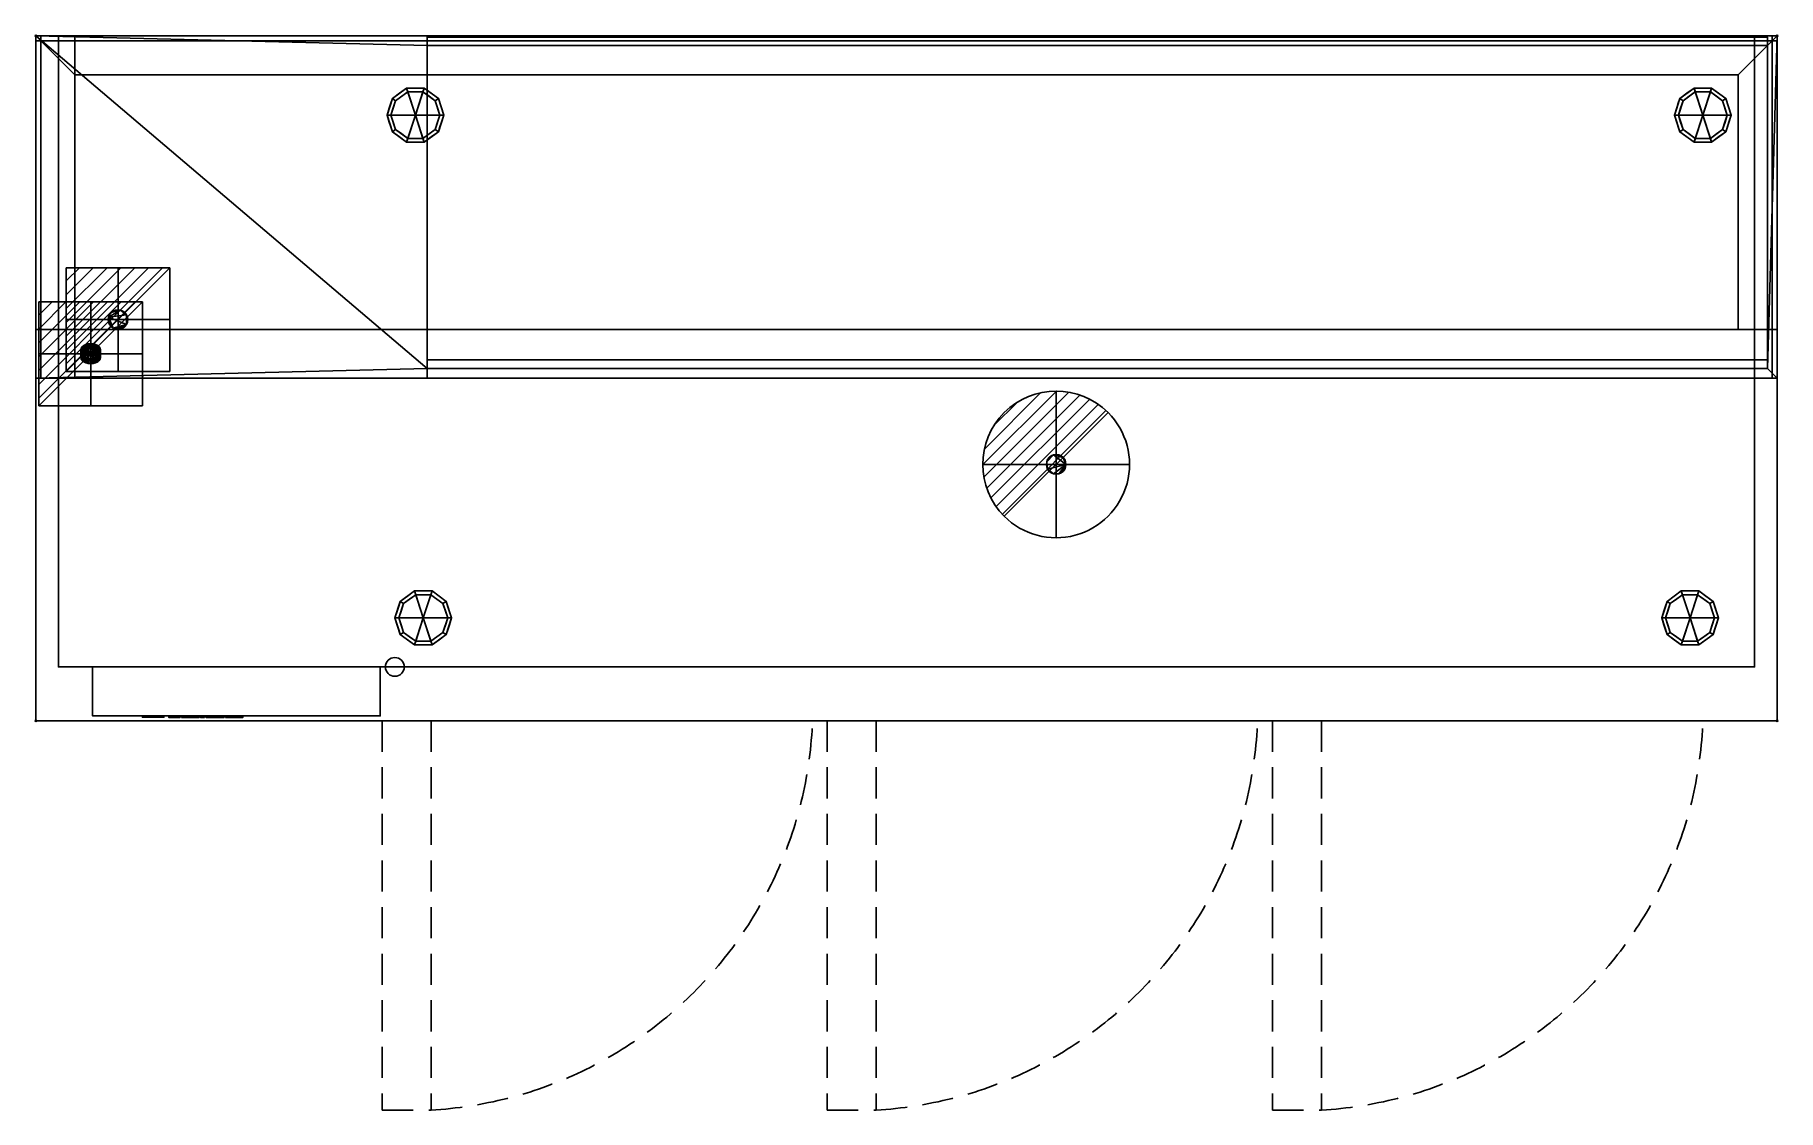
# Model space of a CAD drawing. Extents: x -1 to 1781, y -1098 to 1.
import ezdxf

# ---------------------------------------------------------------- set-up
doc = ezdxf.new("R2010")
doc.units = 0
doc.header["$PDMODE"] = 35
doc.linetypes.add('NASCOSTA', pattern=[9.525, 6.35, -3.175])
doc.layers.get('0').update_dxf_attribs({"lineweight": 13})
for name, color, linetype in [('IQ_200_2D', 1, 'Continuous'), ('IQ_200_3D', 1, 'Continuous'), ('IQ_204_2D', 7, 'Continuous'), ('IQ_CON_DRAIN_INT', 7, 'Continuous'), ('IQ_CON_ELECTRICITY_INT', 7, 'Continuous'), ('IQ_GLASS_3D', 140, 'Continuous'), ('IQ_GRAY_3D', 254, 'Continuous'), ('IQ_INS_3D', 3, 'Continuous')]:
    doc.layers.add(name, color=color, linetype=linetype)

# ---------------------------------------------------------------- blocks, each defined once
blk = doc.blocks.new('*X1')
at = {"color": 0}
for p, q in [((286.774344, 2204.447934), (296.618251, 2214.291842)), ((286.774344, 2205.862148), (295.204037, 2214.291842)), ((286.774344, 2207.276361), (293.789824, 2214.291842)), ((286.774344, 2208.690575), (292.37561, 2214.291842)), ((286.774344, 2210.104788), (290.961397, 2214.291842)), ((286.774344, 2211.519002), (289.547183, 2214.291842)), ((286.774344, 2212.933216), (288.13297, 2214.291842))]:
    blk.add_line(p, q, dxfattribs=at)
blk = doc.blocks.new('ELECTRICITY')
for p, q in [((2.121, 2.121), (-2.121, 2.121)), ((-2.121, 2.121), (-2.121, -2.121)), ((-2.121, -2.121), (2.121, 2.121)), ((2.121, -2.121), (2.121, 2.121)), ((-2.121, -2.121), (2.121, -2.121))]:
    blk.add_line(p, q)
at = {"extrusion": (-1, 0, 0)}
for p, q in [((0, -2.121, 2.121), (0, 2.121, 2.121)), ((0, 2.121, -2.121), (0, -2.121, -2.121)), ((0, 2.121, 2.121), (0, 2.121, -2.121)), ((0, 2.121, -2.121), (0, -2.121, 2.121)), ((0, -2.121, -2.121), (0, -2.121, 2.121))]:
    blk.add_line(p, q, dxfattribs=at)
at = {"extrusion": (0, -1, 0)}
for p, q in [((2.121, 0, 2.121), (-2.121, 0, 2.121)), ((-2.121, 0, -2.121), (2.121, 0, -2.121)), ((-2.121, 0, 2.121), (-2.121, 0, -2.121)), ((-2.121, 0, -2.121), (2.121, 0, 2.121)), ((2.121, 0, -2.121), (2.121, 0, 2.121))]:
    blk.add_line(p, q, dxfattribs=at)
at = {"xscale": 0.4000000000000909, "yscale": 0.4000000000000909, "zscale": 0.4000000000000909}
blk.add_blockref('*X1', (-116.831, -883.595), dxfattribs=at)
at = {"extrusion": (-1, 0, 0), "xscale": 0.3999999999999773, "yscale": 0.3999999999999773, "zscale": 0.3999999999999773}
blk.add_blockref('*X1', (-116.831, -883.595), dxfattribs=at)
at = {"extrusion": (0, -1, 0), "xscale": 0.4000000000000909, "yscale": 0.4000000000000909, "zscale": 0.4000000000000909}
blk.add_blockref('*X1', (-116.831, -883.595), dxfattribs=at)
blk = doc.blocks.new('*X2')
at = {"color": 0}
for p, q in [((313.99, 2209.04), (321.51, 2216.55)), ((314.11, 2207.74), (322.8, 2216.44)), ((314.16, 2210.62), (319.93, 2216.39)), ((314.4, 2206.62), (323.93, 2216.15)), ((314.82, 2205.62), (324.92, 2215.72)), ((315.1, 2212.98), (317.57, 2215.44)), ((315.35, 2204.74), (325.8, 2215.19)), ((315.99, 2203.96), (326.58, 2214.56))]:
    blk.add_line(p, q, dxfattribs=at)
blk = doc.blocks.new('DRAIN')
blk.add_line((-2.121, -2.121), (2.121, 2.121))
at = {"extrusion": (-1, 0, 0)}
blk.add_line((0, 2.121, -2.121), (0, -2.121, 2.121), dxfattribs=at)
at = {"extrusion": (0, -1, 0)}
blk.add_line((-2.121, 0, -2.121), (2.121, 0, 2.121), dxfattribs=at)
for start, end in [(45, 225), (225, 45)]:
    blk.add_arc((0, 0), 3, start, end)
at = {"extrusion": (-1, 0, 0)}
for start, end in [(45, 225), (225, 45)]:
    blk.add_arc((0, 0), 3, start, end, dxfattribs=at)
at = {"extrusion": (0, -1, 0)}
for start, end in [(45, 225), (225, 45)]:
    blk.add_arc((0, 0), 3, start, end, dxfattribs=at)
at = {"xscale": 0.4000000000000909, "yscale": 0.4000000000000909, "zscale": 0.4000000000000909}
blk.add_blockref('*X2', (-128.597, -883.621), dxfattribs=at)
at = {"extrusion": (-1, 0, 0), "xscale": 0.3999999999999773, "yscale": 0.3999999999999773, "zscale": 0.3999999999999773}
blk.add_blockref('*X2', (-128.597, -883.621), dxfattribs=at)
at = {"extrusion": (0, -1, 0), "xscale": 0.4000000000000909, "yscale": 0.4000000000000909, "zscale": 0.4000000000000909}
blk.add_blockref('*X2', (-128.597, -883.621), dxfattribs=at)

msp = doc.modelspace()

# ---------------------------------------------------------------- linework, layer by layer
at = {"layer": 'IQ_200_2D'}
for p, q in [((0, 0), (1780, 0)), ((0, -700), (0, 0)), ((1780, 0), (1780, -700)), ((1780, -700), (0, -700))]:
    msp.add_line(p, q, dxfattribs=at)
at = {"layer": 'IQ_200_3D'}
msp.add_circle((367, -645, 799.7), 9.61, dxfattribs=at)
at = {"layer": 'IQ_204_2D'}
for p, q in [((1775, -5), (5, -5)), ((5, -5), (5, -350)), ((1775, -350), (1775, -5)), ((0, -350), (1780, -350))]:
    msp.add_line(p, q, dxfattribs=at)
at = {"layer": 'IQ_204_2D', "linetype": 'NASCOSTA', "ltscale": 5}
for p, q in [((354, -700), (354, -1098)), ((404, -700), (404, -1098)), ((809, -700), (809, -1098)), ((859, -700), (859, -1098)), ((1264.2, -700), (1264.2, -1098)), ((1314.2, -700), (1314.2, -1098)), ((354, -1098), (404, -1098)), ((809, -1098), (859, -1098)), ((1264.2, -1098), (1314.2, -1098))]:
    msp.add_line(p, q, dxfattribs=at)
for centre in [(379.8, -684.3), (834.8, -684.3), (1290, -684.3)]:
    msp.add_arc(centre, 414.4, 273.3526, 357.8308, dxfattribs=at)
at = {"layer": 'IQ_INS_3D'}
for p in [(0, 0), (1780, 0), (0, -700), (1780, -700)]:
    msp.add_point(p, dxfattribs=at)

# ---------------------------------------------------------------- block references
at = {"layer": 'IQ_CON_DRAIN_INT', "xscale": 25, "yscale": 25, "zscale": 25}
msp.add_blockref('DRAIN', (1043, -438), dxfattribs=at)
at = {"layer": 'IQ_CON_ELECTRICITY_INT', "xscale": 25, "yscale": 25, "zscale": 25}
for p in [(84, -290), (56.1, -325)]:
    msp.add_blockref('ELECTRICITY', p, dxfattribs=at)

# ---------------------------------------------------------------- meshes
at = {"layer": 'IQ_200_3D', "transparency": 33554496}
mesh = msp.add_polyface(dxfattribs=at)
corners = [(1780, 0, 1253), (1780, -5, 1253), (0, -5, 1253), (0, 0, 1253)]
mesh.append_faces([[corners[k] for k in face] for face in [(0, 1, 2, 3)]])
at = {"layer": 'IQ_200_3D'}
mesh = msp.add_polyface(dxfattribs=at)
corners = [(0, -300, 1005), (40, -300, 1005), (40, -40, 1005), (1740, -40, 1005), (1740, -300, 1005), (1780, -300, 1005), (1780, 0, 1005), (0, 0, 1005)]
mesh.append_faces([[corners[k] for k in face] for face in [(6, 7, 2, 3)]], dxfattribs={"vtx1": -1, "vtx3": -1})
mesh.append_faces([[corners[k] for k in face] for face in [(0, 1, 2, 7)]], dxfattribs={"vtx2": -1})
mesh.append_faces([[corners[k] for k in face] for face in [(3, 4, 5, 6)]], dxfattribs={"vtx3": -1})
mesh = msp.add_polyface(dxfattribs=at)
corners = [(0, 0, 1253), (0, 0, 1005), (0, -300, 1005), (0, -350, 1064.6), (0, -350, 1234.9)]
mesh.append_faces([[corners[k] for k in face] for face in [(3, 4, 2)]], dxfattribs={"vtx1": -1})
mesh.append_faces([[corners[k] for k in face] for face in [(0, 1, 2, 4)]], dxfattribs={"vtx2": -1})
mesh = msp.add_polyface(dxfattribs=at)
corners = [(1780, -350, 1234.9), (1780, 0, 1253), (0, 0, 1253), (0, -350, 1234.9), (1770, -340, 1235.4), (400, -340, 1235.4), (400, -10, 1252.5), (1770, -10, 1252.5)]
mesh.append_faces([[corners[k] for k in face] for face in [(6, 2, 5), (3, 5, 2)]], dxfattribs={"vtx0": -1, "vtx1": -1})
mesh.append_faces([[corners[k] for k in face] for face in [(1, 7, 4), (0, 4, 5, 3), (4, 0, 1)]], dxfattribs={"vtx0": -1, "vtx2": -1})
mesh.append_faces([[corners[k] for k in face] for face in [(6, 7, 1, 2)]], dxfattribs={"vtx1": -1, "vtx3": -1})
mesh = msp.add_polyface(dxfattribs=at)
corners = [(1780, -300, 1005), (0, -300, 1005), (0, 0, 1005), (1780, 0, 1005)]
mesh.append_faces([[corners[k] for k in face] for face in [(0, 1, 2, 3)]])
mesh = msp.add_polyface(dxfattribs=at)
corners = [(1780, 0, 1005), (0, 0, 1005), (0, 0, 1253), (1780, 0, 1253)]
mesh.append_faces([[corners[k] for k in face] for face in [(0, 1, 2, 3)]])
mesh = msp.add_polyface(dxfattribs=at)
corners = [(23, 0, 800), (23, -645, 800), (1757, -645, 800), (1757, 0, 800)]
mesh.append_faces([[corners[k] for k in face] for face in [(0, 1, 2, 3)]])
mesh = msp.add_polyface(dxfattribs=at)
corners = [(1757, -645, 150), (23, -645, 150), (23, 0, 150), (1757, 0, 150)]
mesh.append_faces([[corners[k] for k in face] for face in [(0, 1, 2, 3)]])
mesh = msp.add_polyface(dxfattribs=at)
corners = [(1757, 0, 800), (1757, 0, 150), (23, 0, 150), (23, 0, 800)]
mesh.append_faces([[corners[k] for k in face] for face in [(0, 1, 2, 3)]])
mesh = msp.add_polyface(dxfattribs=at)
corners = [(23, 0, 800), (23, 0, 150), (23, -645, 150), (23, -645, 800)]
mesh.append_faces([[corners[k] for k in face] for face in [(0, 1, 2, 3)]])
mesh = msp.add_polyface(dxfattribs=at)
corners = [(40, 0, 1259.9), (40, 0, 1253), (40, -350, 1234.9), (40, -350, 1259.9)]
mesh.append_faces([[corners[k] for k in face] for face in [(0, 1, 2, 3)]])
mesh = msp.add_polyface(dxfattribs=at)
corners = [(400, -350, 1234.9), (40, -350, 1234.9), (40, 0, 1253), (400, 0, 1253)]
mesh.append_faces([[corners[k] for k in face] for face in [(0, 1, 2, 3)]])
mesh = msp.add_polyface(dxfattribs=at)
corners = [(400, 0, 1253), (40, 0, 1253), (40, 0, 1259.9), (400, 0, 1259.9)]
mesh.append_faces([[corners[k] for k in face] for face in [(0, 1, 2, 3)]])
mesh = msp.add_polyface(dxfattribs=at)
corners = [(400, 0, 1259.9), (40, 0, 1259.9), (40, -350, 1259.9), (400, -350, 1259.9)]
mesh.append_faces([[corners[k] for k in face] for face in [(0, 1, 2, 3)]])
mesh = msp.add_polyface(dxfattribs=at)
corners = [(400, -350, 1234.9), (400, 0, 1253), (400, 0, 1259.9), (400, -350, 1259.9)]
mesh.append_faces([[corners[k] for k in face] for face in [(0, 1, 2, 3)]])
mesh = msp.add_polyface(dxfattribs=at)
corners = [(1757, -645, 800), (1757, -645, 150), (1757, 0, 150), (1757, 0, 800)]
mesh.append_faces([[corners[k] for k in face] for face in [(0, 1, 2, 3)]])
at = {"layer": 'IQ_200_3D', "transparency": 33554496}
mesh = msp.add_polyface(dxfattribs=at)
corners = [(1780, 0, 1253), (1775, 0, 1253), (1775, 0, 1501), (1780, 0, 1501)]
mesh.append_faces([[corners[k] for k in face] for face in [(0, 1, 2, 3)]])
mesh = msp.add_polyface(dxfattribs=at)
corners = [(1780, -5, 1501), (1780, -5, 1253), (1780, 0, 1253), (1780, 0, 1501)]
mesh.append_faces([[corners[k] for k in face] for face in [(0, 1, 2, 3)]])
at = {"layer": 'IQ_200_3D'}
mesh = msp.add_polyface(dxfattribs=at)
corners = [(1780, 0, 1253), (1780, -350, 1234.9), (1780, -350, 1064.6), (1780, -300, 1005), (1780, 0, 1005)]
mesh.append_faces([[corners[k] for k in face] for face in [(4, 0, 3)]], dxfattribs={"vtx1": -1})
mesh.append_faces([[corners[k] for k in face] for face in [(1, 2, 3, 0)]], dxfattribs={"vtx2": -1})
mesh = msp.add_polyface(dxfattribs=at)
corners = [(1770, -1.2, 1082.7), (400, -1.2, 1082.7), (400, -331.2, 1065.6), (1770, -331.2, 1065.6)]
mesh.append_faces([[corners[k] for k in face] for face in [(0, 1, 2, 3)]])
mesh = msp.add_polyface(dxfattribs=at)
corners = [(400, -1.2, 1082.7), (400, -10, 1252.5), (400, -340, 1235.4), (400, -331.2, 1065.6)]
mesh.append_faces([[corners[k] for k in face] for face in [(0, 1, 2, 3)]])
mesh = msp.add_polyface(dxfattribs=at)
corners = [(1770, -1.2, 1082.7), (1770, -10, 1252.5), (400, -10, 1252.5), (400, -1.2, 1082.7)]
mesh.append_faces([[corners[k] for k in face] for face in [(0, 1, 2, 3)]])
mesh = msp.add_polyface(dxfattribs=at)
corners = [(1770, -331.2, 1065.6), (1770, -340, 1235.4), (1770, -10, 1252.5), (1770, -1.2, 1082.7)]
mesh.append_faces([[corners[k] for k in face] for face in [(0, 1, 2, 3)]])
mesh = msp.add_polyface(dxfattribs=at)
corners = [(388, -81, 150), (417, -81, 150), (411.5, -64, 150), (397, -53.4, 150), (379, -53.4, 150), (364.5, -64, 150), (359, -81, 150)]
mesh.append_faces([[corners[k] for k in face] for face in [(0, 4, 5, 6)]], dxfattribs={"vtx0": -1})
mesh.append_faces([[corners[k] for k in face] for face in [(0, 3, 4)]], dxfattribs={"vtx0": -1, "vtx2": -1})
mesh.append_faces([[corners[k] for k in face] for face in [(0, 1, 2, 3)]], dxfattribs={"vtx3": -1})
mesh = msp.add_polyface(dxfattribs=at)
corners = [(359, -81, 150), (364.5, -64, 150), (379, -53.4, 150), (397, -53.4, 150), (411.5, -64, 150), (417, -81, 150), (417, -81, 25), (411.5, -64, 25), (397, -53.4, 25), (379, -53.4, 25), (364.5, -64, 25), (359, -81, 25), (404.2, -58.7, 150), (404.2, -58.7, 25), (414.2, -72.5, 25), (414.2, -72.5, 150), (388, -53.4, 150), (388, -53.4, 25), (371.8, -58.7, 25), (371.8, -58.7, 150), (361.3, -73.9, 25), (361.8, -72.5, 150), (362.9, -68.9, 25)]
mesh.append_faces([[corners[k] for k in face] for face in [(22, 1, 10), (1, 22, 21)]], dxfattribs={"vtx0": -1, "vtx1": -1})
mesh.append_faces([[corners[k] for k in face] for face in [(20, 0, 21)]], dxfattribs={"vtx0": -1, "vtx2": -1})
mesh.append_faces([[corners[k] for k in face] for face in [(22, 20, 21)]], dxfattribs={"vtx1": -1, "vtx2": -1})
mesh.append_faces([[corners[k] for k in face] for face in [(2, 16, 17, 9), (13, 8, 3, 12), (4, 15, 14, 7), (7, 13, 12, 4), (9, 18, 19, 2), (16, 3, 8, 17), (1, 19, 18, 10)]], dxfattribs={"vtx1": -1, "vtx3": -1})
mesh.append_faces([[corners[k] for k in face] for face in [(5, 6, 14, 15), (20, 11, 0)]], dxfattribs={"vtx2": -1})
mesh = msp.add_polyface(dxfattribs=at)
corners = [(359, -81, 25), (364.5, -64, 25), (379, -53.4, 25), (397, -53.4, 25), (411.5, -64, 25), (417, -81, 25), (413, -81, 25), (408.2, -66.3, 25), (395.7, -57.2, 25), (380.3, -57.2, 25), (367.8, -66.3, 25), (363, -81, 25)]
mesh.append_faces([[corners[k] for k in face] for face in [(10, 1, 2, 9)]], dxfattribs={"vtx0": -1, "vtx2": -1})
mesh.append_faces([[corners[k] for k in face] for face in [(6, 7, 4, 5)]], dxfattribs={"vtx1": -1})
mesh.append_faces([[corners[k] for k in face] for face in [(8, 9, 2, 3), (7, 8, 3, 4)]], dxfattribs={"vtx1": -1, "vtx3": -1})
mesh.append_faces([[corners[k] for k in face] for face in [(11, 0, 1, 10)]], dxfattribs={"vtx2": -1})
mesh = msp.add_polyface(dxfattribs=at)
corners = [(1704, -81, 150), (1733, -81, 150), (1727.5, -64, 150), (1713, -53.4, 150), (1695, -53.4, 150), (1680.5, -64, 150), (1675, -81, 150)]
mesh.append_faces([[corners[k] for k in face] for face in [(0, 4, 5, 6)]], dxfattribs={"vtx0": -1})
mesh.append_faces([[corners[k] for k in face] for face in [(0, 3, 4)]], dxfattribs={"vtx0": -1, "vtx2": -1})
mesh.append_faces([[corners[k] for k in face] for face in [(0, 1, 2, 3)]], dxfattribs={"vtx3": -1})
mesh = msp.add_polyface(dxfattribs=at)
corners = [(1675, -81, 150), (1680.5, -64, 150), (1695, -53.4, 150), (1713, -53.4, 150), (1727.5, -64, 150), (1733, -81, 150), (1733, -81, 25), (1727.5, -64, 25), (1713, -53.4, 25), (1695, -53.4, 25), (1680.5, -64, 25), (1675, -81, 25), (1720.2, -58.7, 150), (1720.2, -58.7, 25), (1730.2, -72.5, 25), (1730.2, -72.5, 150), (1704, -53.4, 150), (1704, -53.4, 25), (1687.8, -58.7, 25), (1687.8, -58.7, 150), (1677.3, -73.9, 25), (1677.8, -72.5, 150), (1678.9, -68.9, 25)]
mesh.append_faces([[corners[k] for k in face] for face in [(22, 1, 10), (1, 22, 21)]], dxfattribs={"vtx0": -1, "vtx1": -1})
mesh.append_faces([[corners[k] for k in face] for face in [(20, 0, 21)]], dxfattribs={"vtx0": -1, "vtx2": -1})
mesh.append_faces([[corners[k] for k in face] for face in [(22, 20, 21)]], dxfattribs={"vtx1": -1, "vtx2": -1})
mesh.append_faces([[corners[k] for k in face] for face in [(2, 16, 17, 9), (13, 8, 3, 12), (4, 15, 14, 7), (7, 13, 12, 4), (9, 18, 19, 2), (16, 3, 8, 17), (1, 19, 18, 10)]], dxfattribs={"vtx1": -1, "vtx3": -1})
mesh.append_faces([[corners[k] for k in face] for face in [(5, 6, 14, 15), (20, 11, 0)]], dxfattribs={"vtx2": -1})
mesh = msp.add_polyface(dxfattribs=at)
corners = [(1675, -81, 25), (1680.5, -64, 25), (1695, -53.4, 25), (1713, -53.4, 25), (1727.5, -64, 25), (1733, -81, 25), (1729, -81, 25), (1724.2, -66.3, 25), (1711.7, -57.2, 25), (1696.3, -57.2, 25), (1683.8, -66.3, 25), (1679, -81, 25)]
mesh.append_faces([[corners[k] for k in face] for face in [(10, 1, 2, 9)]], dxfattribs={"vtx0": -1, "vtx2": -1})
mesh.append_faces([[corners[k] for k in face] for face in [(6, 7, 4, 5)]], dxfattribs={"vtx1": -1})
mesh.append_faces([[corners[k] for k in face] for face in [(8, 9, 2, 3), (7, 8, 3, 4)]], dxfattribs={"vtx1": -1, "vtx3": -1})
mesh.append_faces([[corners[k] for k in face] for face in [(11, 0, 1, 10)]], dxfattribs={"vtx2": -1})
mesh = msp.add_polyface(dxfattribs=at)
corners = [(363, -81, 25), (367.8, -66.3, 25), (380.3, -57.2, 25), (395.7, -57.2, 25), (408.2, -66.3, 25), (413, -81, 25), (413, -81, 0), (408.2, -66.3, 0), (395.7, -57.2, 0), (380.3, -57.2, 0), (367.8, -66.3, 0), (363, -81, 0), (402, -61.8, 0), (402, -61.8, 25), (410.6, -73.7, 25), (410.6, -73.7, 0), (388, -57.2, 25), (388, -57.2, 0), (365.3, -73.9, 0), (365.4, -73.7, 25), (374, -61.8, 0), (374, -61.8, 25)]
mesh.append_faces([[corners[k] for k in face] for face in [(15, 14, 5, 6)]], dxfattribs={"vtx0": -1})
mesh.append_faces([[corners[k] for k in face] for face in [(7, 4, 14, 15), (9, 2, 16, 17), (8, 3, 13, 12), (12, 13, 4, 7), (19, 10, 18), (17, 16, 3, 8), (10, 19, 1), (18, 0, 19)]], dxfattribs={"vtx0": -1, "vtx2": -1})
mesh.append_faces([[corners[k] for k in face] for face in [(21, 2, 9, 20), (1, 21, 20, 10)]], dxfattribs={"vtx1": -1, "vtx3": -1})
mesh.append_faces([[corners[k] for k in face] for face in [(18, 11, 0)]], dxfattribs={"vtx2": -1})
mesh = msp.add_polyface(dxfattribs=at)
corners = [(363, -81, 0), (367.8, -66.3, 0), (380.3, -57.2, 0), (395.7, -57.2, 0), (408.2, -66.3, 0), (413, -81, 0), (388, -81, 0)]
mesh.append_faces([[corners[k] for k in face] for face in [(1, 2, 6, 0)]], dxfattribs={"vtx1": -1})
mesh.append_faces([[corners[k] for k in face] for face in [(2, 3, 6)]], dxfattribs={"vtx1": -1, "vtx2": -1})
mesh.append_faces([[corners[k] for k in face] for face in [(4, 5, 6, 3)]], dxfattribs={"vtx2": -1})
mesh = msp.add_polyface(dxfattribs=at)
corners = [(1679, -81, 25), (1683.8, -66.3, 25), (1696.3, -57.2, 25), (1711.7, -57.2, 25), (1724.2, -66.3, 25), (1729, -81, 25), (1729, -81, 0), (1724.2, -66.3, 0), (1711.7, -57.2, 0), (1696.3, -57.2, 0), (1683.8, -66.3, 0), (1679, -81, 0), (1718, -61.8, 0), (1718, -61.8, 25), (1726.6, -73.7, 25), (1726.6, -73.7, 0), (1704, -57.2, 25), (1704, -57.2, 0), (1681.3, -73.9, 0), (1681.4, -73.7, 25), (1690, -61.8, 0), (1690, -61.8, 25)]
mesh.append_faces([[corners[k] for k in face] for face in [(15, 14, 5, 6)]], dxfattribs={"vtx0": -1})
mesh.append_faces([[corners[k] for k in face] for face in [(7, 4, 14, 15), (9, 2, 16, 17), (8, 3, 13, 12), (12, 13, 4, 7), (19, 10, 18), (17, 16, 3, 8), (10, 19, 1), (18, 0, 19)]], dxfattribs={"vtx0": -1, "vtx2": -1})
mesh.append_faces([[corners[k] for k in face] for face in [(21, 2, 9, 20), (1, 21, 20, 10)]], dxfattribs={"vtx1": -1, "vtx3": -1})
mesh.append_faces([[corners[k] for k in face] for face in [(18, 11, 0)]], dxfattribs={"vtx2": -1})
mesh = msp.add_polyface(dxfattribs=at)
corners = [(1679, -81, 0), (1683.8, -66.3, 0), (1696.3, -57.2, 0), (1711.7, -57.2, 0), (1724.2, -66.3, 0), (1729, -81, 0), (1704, -81, 0)]
mesh.append_faces([[corners[k] for k in face] for face in [(1, 2, 6, 0)]], dxfattribs={"vtx1": -1})
mesh.append_faces([[corners[k] for k in face] for face in [(2, 3, 6)]], dxfattribs={"vtx1": -1, "vtx2": -1})
mesh.append_faces([[corners[k] for k in face] for face in [(4, 5, 6, 3)]], dxfattribs={"vtx2": -1})
mesh = msp.add_polyface(dxfattribs=at)
corners = [(388, -81, 150), (359, -81, 150), (364.5, -98, 150), (379, -108.6, 150), (397, -108.6, 150), (411.5, -98, 150), (417, -81, 150)]
mesh.append_faces([[corners[k] for k in face] for face in [(0, 4, 5, 6)]], dxfattribs={"vtx0": -1})
mesh.append_faces([[corners[k] for k in face] for face in [(4, 0, 3)]], dxfattribs={"vtx0": -1, "vtx1": -1})
mesh.append_faces([[corners[k] for k in face] for face in [(0, 1, 2, 3)]], dxfattribs={"vtx3": -1})
mesh = msp.add_polyface(dxfattribs=at)
corners = [(417, -81, 150), (411.5, -98, 150), (397, -108.6, 150), (379, -108.6, 150), (364.5, -98, 150), (359, -81, 150), (359, -81, 25), (364.5, -98, 25), (379, -108.6, 25), (397, -108.6, 25), (411.5, -98, 25), (417, -81, 25), (361.3, -88.1, 150), (361.8, -89.5, 25), (371.8, -103.3, 25), (371.8, -103.3, 150), (388, -108.6, 150), (388, -108.6, 25), (404.2, -103.3, 25), (404.2, -103.3, 150), (414.7, -88.1, 25), (414.2, -89.5, 150), (362.9, -93.1, 150), (413.1, -93.1, 25)]
mesh.append_faces([[corners[k] for k in face] for face in [(6, 12, 5)]], dxfattribs={"vtx0": -1})
mesh.append_faces([[corners[k] for k in face] for face in [(23, 1, 10), (22, 7, 4), (7, 22, 13), (1, 23, 21)]], dxfattribs={"vtx0": -1, "vtx1": -1})
mesh.append_faces([[corners[k] for k in face] for face in [(12, 6, 13), (20, 0, 21)]], dxfattribs={"vtx0": -1, "vtx2": -1})
mesh.append_faces([[corners[k] for k in face] for face in [(22, 12, 13), (23, 20, 21)]], dxfattribs={"vtx1": -1, "vtx2": -1})
mesh.append_faces([[corners[k] for k in face] for face in [(15, 4, 7, 14), (3, 15, 14, 8), (17, 9, 2, 16), (19, 2, 9, 18), (18, 10, 1, 19), (16, 3, 8, 17)]], dxfattribs={"vtx1": -1, "vtx3": -1})
mesh.append_faces([[corners[k] for k in face] for face in [(20, 11, 0)]], dxfattribs={"vtx2": -1})
mesh = msp.add_polyface(dxfattribs=at)
corners = [(417, -81, 25), (411.5, -98, 25), (397, -108.6, 25), (379, -108.6, 25), (364.5, -98, 25), (359, -81, 25), (363, -81, 25), (367.8, -95.7, 25), (380.3, -104.8, 25), (395.7, -104.8, 25), (408.2, -95.7, 25), (413, -81, 25)]
mesh.append_faces([[corners[k] for k in face] for face in [(1, 10, 11, 0)]], dxfattribs={"vtx0": -1})
mesh.append_faces([[corners[k] for k in face] for face in [(3, 8, 9, 2), (2, 9, 10, 1)]], dxfattribs={"vtx0": -1, "vtx2": -1})
mesh.append_faces([[corners[k] for k in face] for face in [(3, 4, 7, 8)]], dxfattribs={"vtx1": -1, "vtx3": -1})
mesh.append_faces([[corners[k] for k in face] for face in [(4, 5, 6, 7)]], dxfattribs={"vtx3": -1})
mesh = msp.add_polyface(dxfattribs=at)
corners = [(413, -81, 25), (408.2, -95.7, 25), (395.7, -104.8, 25), (380.3, -104.8, 25), (367.8, -95.7, 25), (363, -81, 25), (363, -81, 0), (367.8, -95.7, 0), (380.3, -104.8, 0), (395.7, -104.8, 0), (408.2, -95.7, 0), (413, -81, 0), (365.3, -88.1, 0), (365.4, -88.3, 25), (374, -100.2, 25), (374, -100.2, 0), (388, -104.8, 25), (388, -104.8, 0), (410.7, -88.1, 0), (410.6, -88.3, 25), (402, -100.2, 25), (402, -100.2, 0)]
mesh.append_faces([[corners[k] for k in face] for face in [(7, 13, 12)]], dxfattribs={"vtx0": -1, "vtx1": -1})
mesh.append_faces([[corners[k] for k in face] for face in [(15, 14, 4, 7), (14, 15, 8, 3), (12, 13, 5), (9, 2, 16), (19, 10, 18), (10, 19, 1), (20, 21, 10, 1), (2, 9, 21, 20), (18, 0, 19)]], dxfattribs={"vtx0": -1, "vtx2": -1})
mesh.append_faces([[corners[k] for k in face] for face in [(4, 13, 7), (8, 17, 3)]], dxfattribs={"vtx1": -1, "vtx2": -1})
mesh.append_faces([[corners[k] for k in face] for face in [(16, 3, 17, 9)]], dxfattribs={"vtx1": -1, "vtx3": -1})
mesh.append_faces([[corners[k] for k in face] for face in [(5, 6, 12), (18, 11, 0)]], dxfattribs={"vtx2": -1})
mesh = msp.add_polyface(dxfattribs=at)
corners = [(413, -81, 0), (408.2, -95.7, 0), (395.7, -104.8, 0), (380.3, -104.8, 0), (367.8, -95.7, 0), (363, -81, 0), (388, -81, 0)]
mesh.append_faces([[corners[k] for k in face] for face in [(3, 6, 2)]], dxfattribs={"vtx0": -1, "vtx1": -1})
mesh.append_faces([[corners[k] for k in face] for face in [(1, 2, 6, 0)]], dxfattribs={"vtx1": -1})
mesh.append_faces([[corners[k] for k in face] for face in [(4, 5, 6, 3)]], dxfattribs={"vtx2": -1})
mesh = msp.add_polyface(dxfattribs=at)
corners = [(1704, -81, 150), (1675, -81, 150), (1680.5, -98, 150), (1695, -108.6, 150), (1713, -108.6, 150), (1727.5, -98, 150), (1733, -81, 150)]
mesh.append_faces([[corners[k] for k in face] for face in [(0, 4, 5, 6)]], dxfattribs={"vtx0": -1})
mesh.append_faces([[corners[k] for k in face] for face in [(4, 0, 3)]], dxfattribs={"vtx0": -1, "vtx1": -1})
mesh.append_faces([[corners[k] for k in face] for face in [(0, 1, 2, 3)]], dxfattribs={"vtx3": -1})
mesh = msp.add_polyface(dxfattribs=at)
corners = [(1733, -81, 150), (1727.5, -98, 150), (1713, -108.6, 150), (1695, -108.6, 150), (1680.5, -98, 150), (1675, -81, 150), (1675, -81, 25), (1680.5, -98, 25), (1695, -108.6, 25), (1713, -108.6, 25), (1727.5, -98, 25), (1733, -81, 25), (1677.3, -88.1, 150), (1677.8, -89.5, 25), (1687.8, -103.3, 25), (1687.8, -103.3, 150), (1704, -108.6, 150), (1704, -108.6, 25), (1720.2, -103.3, 25), (1720.2, -103.3, 150), (1730.7, -88.1, 25), (1730.2, -89.5, 150), (1678.9, -93.1, 150), (1729.1, -93.1, 25)]
mesh.append_faces([[corners[k] for k in face] for face in [(6, 12, 5)]], dxfattribs={"vtx0": -1})
mesh.append_faces([[corners[k] for k in face] for face in [(23, 1, 10), (22, 7, 4), (7, 22, 13), (1, 23, 21)]], dxfattribs={"vtx0": -1, "vtx1": -1})
mesh.append_faces([[corners[k] for k in face] for face in [(12, 6, 13), (20, 0, 21)]], dxfattribs={"vtx0": -1, "vtx2": -1})
mesh.append_faces([[corners[k] for k in face] for face in [(22, 12, 13), (23, 20, 21)]], dxfattribs={"vtx1": -1, "vtx2": -1})
mesh.append_faces([[corners[k] for k in face] for face in [(15, 4, 7, 14), (3, 15, 14, 8), (17, 9, 2, 16), (19, 2, 9, 18), (18, 10, 1, 19), (16, 3, 8, 17)]], dxfattribs={"vtx1": -1, "vtx3": -1})
mesh.append_faces([[corners[k] for k in face] for face in [(20, 11, 0)]], dxfattribs={"vtx2": -1})
mesh = msp.add_polyface(dxfattribs=at)
corners = [(1733, -81, 25), (1727.5, -98, 25), (1713, -108.6, 25), (1695, -108.6, 25), (1680.5, -98, 25), (1675, -81, 25), (1679, -81, 25), (1683.8, -95.7, 25), (1696.3, -104.8, 25), (1711.7, -104.8, 25), (1724.2, -95.7, 25), (1729, -81, 25)]
mesh.append_faces([[corners[k] for k in face] for face in [(1, 10, 11, 0)]], dxfattribs={"vtx0": -1})
mesh.append_faces([[corners[k] for k in face] for face in [(3, 8, 9, 2), (2, 9, 10, 1)]], dxfattribs={"vtx0": -1, "vtx2": -1})
mesh.append_faces([[corners[k] for k in face] for face in [(3, 4, 7, 8)]], dxfattribs={"vtx1": -1, "vtx3": -1})
mesh.append_faces([[corners[k] for k in face] for face in [(4, 5, 6, 7)]], dxfattribs={"vtx3": -1})
mesh = msp.add_polyface(dxfattribs=at)
corners = [(1729, -81, 25), (1724.2, -95.7, 25), (1711.7, -104.8, 25), (1696.3, -104.8, 25), (1683.8, -95.7, 25), (1679, -81, 25), (1679, -81, 0), (1683.8, -95.7, 0), (1696.3, -104.8, 0), (1711.7, -104.8, 0), (1724.2, -95.7, 0), (1729, -81, 0), (1681.3, -88.1, 0), (1681.4, -88.3, 25), (1690, -100.2, 25), (1690, -100.2, 0), (1704, -104.8, 25), (1704, -104.8, 0), (1726.7, -88.1, 0), (1726.6, -88.3, 25), (1718, -100.2, 25), (1718, -100.2, 0)]
mesh.append_faces([[corners[k] for k in face] for face in [(7, 13, 12)]], dxfattribs={"vtx0": -1, "vtx1": -1})
mesh.append_faces([[corners[k] for k in face] for face in [(15, 14, 4, 7), (14, 15, 8, 3), (12, 13, 5), (9, 2, 16), (19, 10, 18), (10, 19, 1), (20, 21, 10, 1), (2, 9, 21, 20), (18, 0, 19)]], dxfattribs={"vtx0": -1, "vtx2": -1})
mesh.append_faces([[corners[k] for k in face] for face in [(4, 13, 7), (8, 17, 3)]], dxfattribs={"vtx1": -1, "vtx2": -1})
mesh.append_faces([[corners[k] for k in face] for face in [(16, 3, 17, 9)]], dxfattribs={"vtx1": -1, "vtx3": -1})
mesh.append_faces([[corners[k] for k in face] for face in [(5, 6, 12), (18, 11, 0)]], dxfattribs={"vtx2": -1})
mesh = msp.add_polyface(dxfattribs=at)
corners = [(1729, -81, 0), (1724.2, -95.7, 0), (1711.7, -104.8, 0), (1696.3, -104.8, 0), (1683.8, -95.7, 0), (1679, -81, 0), (1704, -81, 0)]
mesh.append_faces([[corners[k] for k in face] for face in [(3, 6, 2)]], dxfattribs={"vtx0": -1, "vtx1": -1})
mesh.append_faces([[corners[k] for k in face] for face in [(1, 2, 6, 0)]], dxfattribs={"vtx1": -1})
mesh.append_faces([[corners[k] for k in face] for face in [(4, 5, 6, 3)]], dxfattribs={"vtx2": -1})
mesh = msp.add_polyface(dxfattribs=at)
corners = [(84, -300, 140), (81.4, -299.7, 140), (79, -298.7, 140), (76.9, -297.1, 140), (75.3, -295, 140), (74.3, -292.6, 140), (74, -290, 140), (74.3, -287.4, 140), (75.3, -285, 140), (76.9, -282.9, 140), (79, -281.3, 140), (81.4, -280.3, 140), (84, -280, 140), (86.6, -280.3, 140), (89, -281.3, 140), (91.1, -282.9, 140), (92.7, -285, 140), (93.7, -287.4, 140), (94, -290, 140), (93.7, -292.6, 140), (92.7, -295, 140), (91.1, -297.1, 140), (89, -298.7, 140), (86.6, -299.7, 140)]
mesh.append_faces([[corners[k] for k in face] for face in [(4, 2, 3), (16, 13, 14, 15), (22, 20, 21)]], dxfattribs={"vtx0": -1})
mesh.append_faces([[corners[k] for k in face] for face in [(11, 13, 9, 10)]], dxfattribs={"vtx0": -1, "vtx1": -1})
mesh.append_faces([[corners[k] for k in face] for face in [(7, 13, 16)]], dxfattribs={"vtx0": -1, "vtx1": -1, "vtx2": -1})
mesh.append_faces([[corners[k] for k in face] for face in [(7, 20, 2, 4)]], dxfattribs={"vtx0": -1, "vtx1": -1, "vtx2": -1, "vtx3": -1})
mesh.append_faces([[corners[k] for k in face] for face in [(20, 22, 23, 0)]], dxfattribs={"vtx0": -1, "vtx3": -1})
mesh.append_faces([[corners[k] for k in face] for face in [(12, 13, 11)]], dxfattribs={"vtx1": -1})
mesh.append_faces([[corners[k] for k in face] for face in [(1, 2, 20, 0)]], dxfattribs={"vtx1": -1, "vtx2": -1})
mesh.append_faces([[corners[k] for k in face] for face in [(16, 17, 20, 7)]], dxfattribs={"vtx1": -1, "vtx2": -1, "vtx3": -1})
mesh.append_faces([[corners[k] for k in face] for face in [(5, 6, 7, 4)]], dxfattribs={"vtx2": -1})
mesh.append_faces([[corners[k] for k in face] for face in [(7, 8, 9, 13)]], dxfattribs={"vtx2": -1, "vtx3": -1})
mesh.append_faces([[corners[k] for k in face] for face in [(17, 18, 19, 20)]], dxfattribs={"vtx3": -1})
mesh = msp.add_polyface(dxfattribs=at)
corners = [(84, -300, 150), (86.6, -299.7, 150), (89, -298.7, 150), (91.1, -297.1, 150), (92.7, -295, 150), (93.7, -292.6, 150), (94, -290, 150), (93.7, -287.4, 150), (92.7, -285, 150), (91.1, -282.9, 150), (89, -281.3, 150), (86.6, -280.3, 150), (84, -280, 150), (81.4, -280.3, 150), (79, -281.3, 150), (76.9, -282.9, 150), (75.3, -285, 150), (74.3, -287.4, 150), (74, -290, 150), (74.3, -292.6, 150), (75.3, -295, 150), (76.9, -297.1, 150), (79, -298.7, 150), (81.4, -299.7, 150)]
mesh.append_faces([[corners[k] for k in face] for face in [(13, 11, 12)]], dxfattribs={"vtx0": -1})
mesh.append_faces([[corners[k] for k in face] for face in [(17, 11, 15, 16)]], dxfattribs={"vtx0": -1, "vtx1": -1})
mesh.append_faces([[corners[k] for k in face] for face in [(17, 4, 8, 11)]], dxfattribs={"vtx0": -1, "vtx1": -1, "vtx2": -1, "vtx3": -1})
mesh.append_faces([[corners[k] for k in face] for face in [(4, 17, 22, 23)]], dxfattribs={"vtx0": -1, "vtx1": -1, "vtx3": -1})
mesh.append_faces([[corners[k] for k in face] for face in [(8, 4, 5)]], dxfattribs={"vtx0": -1, "vtx2": -1})
mesh.append_faces([[corners[k] for k in face] for face in [(7, 8, 5, 6)]], dxfattribs={"vtx1": -1})
mesh.append_faces([[corners[k] for k in face] for face in [(0, 1, 4, 23)]], dxfattribs={"vtx1": -1, "vtx2": -1})
mesh.append_faces([[corners[k] for k in face] for face in [(2, 3, 4, 1)]], dxfattribs={"vtx2": -1})
mesh.append_faces([[corners[k] for k in face] for face in [(13, 14, 15, 11), (20, 21, 22, 17)]], dxfattribs={"vtx2": -1, "vtx3": -1})
mesh.append_faces([[corners[k] for k in face] for face in [(8, 9, 10, 11), (17, 18, 19, 20)]], dxfattribs={"vtx3": -1})
mesh = msp.add_polyface(dxfattribs=at)
corners = [(84, -280, 140), (81.4, -280.3, 140), (79, -281.3, 140), (76.9, -282.9, 140), (75.3, -285, 140), (74.3, -287.4, 140), (74, -290, 140), (74.3, -292.6, 140), (75.3, -295, 140), (76.9, -297.1, 140), (79, -298.7, 140), (81.4, -299.7, 140), (84, -300, 140), (84, -300, 150), (81.4, -299.7, 150), (79, -298.7, 150), (76.9, -297.1, 150), (75.3, -295, 150), (74.3, -292.6, 150), (74, -290, 150), (74.3, -287.4, 150), (75.3, -285, 150), (76.9, -282.9, 150), (79, -281.3, 150), (81.4, -280.3, 150), (84, -280, 150)]
mesh.append_faces([[corners[k] for k in face] for face in [(13, 14, 11, 12), (0, 1, 24, 25)]], dxfattribs={"vtx1": -1})
mesh.append_faces([[corners[k] for k in face] for face in [(14, 15, 10, 11), (16, 17, 8, 9), (15, 16, 9, 10), (17, 18, 7, 8), (6, 7, 18, 19), (19, 20, 5, 6), (20, 21, 4, 5), (22, 23, 2, 3), (21, 22, 3, 4), (23, 24, 1, 2)]], dxfattribs={"vtx1": -1, "vtx3": -1})
mesh = msp.add_polyface(dxfattribs=at)
corners = [(84, -300, 140), (86.6, -299.7, 140), (89, -298.7, 140), (91.1, -297.1, 140), (92.7, -295, 140), (93.7, -292.6, 140), (94, -290, 140), (93.7, -287.4, 140), (92.7, -285, 140), (91.1, -282.9, 140), (89, -281.3, 140), (86.6, -280.3, 140), (84, -280, 140), (84, -280, 150), (86.6, -280.3, 150), (89, -281.3, 150), (91.1, -282.9, 150), (92.7, -285, 150), (93.7, -287.4, 150), (94, -290, 150), (93.7, -292.6, 150), (92.7, -295, 150), (91.1, -297.1, 150), (89, -298.7, 150), (86.6, -299.7, 150), (84, -300, 150)]
mesh.append_faces([[corners[k] for k in face] for face in [(13, 14, 11, 12), (0, 1, 24, 25)]], dxfattribs={"vtx1": -1})
mesh.append_faces([[corners[k] for k in face] for face in [(14, 15, 10, 11), (16, 17, 8, 9), (15, 16, 9, 10), (17, 18, 7, 8), (6, 7, 18, 19), (19, 20, 5, 6), (20, 21, 4, 5), (22, 23, 2, 3), (21, 22, 3, 4), (23, 24, 1, 2)]], dxfattribs={"vtx1": -1, "vtx3": -1})
mesh = msp.add_polyface(dxfattribs=at)
corners = [(1780, -350, 1064.6), (0, -350, 1064.6), (0, -300, 1005), (1780, -300, 1005)]
mesh.append_faces([[corners[k] for k in face] for face in [(0, 1, 2, 3)]])
mesh = msp.add_polyface(dxfattribs=at)
corners = [(56.1, -314.5, 1022.3), (53.5, -314.8, 1022.6), (51.1, -315.4, 1023.3), (49, -316.4, 1024.6), (47.5, -317.7, 1026.2), (46.5, -319.3, 1028), (46.1, -321, 1030), (46.5, -322.6, 1032), (47.5, -324.2, 1033.8), (49, -325.5, 1035.4), (51.1, -326.5, 1036.6), (53.5, -327.2, 1037.4), (56.1, -327.4, 1037.6), (58.7, -327.2, 1037.4), (61.1, -326.5, 1036.6), (63.2, -325.5, 1035.4), (64.8, -324.2, 1033.8), (65.8, -322.6, 1032), (66.1, -321, 1030), (65.8, -319.3, 1028), (64.8, -317.7, 1026.2), (63.2, -316.4, 1024.6), (61.1, -315.4, 1023.3), (58.7, -314.8, 1022.6)]
mesh.append_faces([[corners[k] for k in face] for face in [(8, 6, 7), (10, 8, 9), (6, 4, 5), (3, 1, 2), (23, 21, 22), (21, 19, 20)]], dxfattribs={"vtx0": -1})
mesh.append_faces([[corners[k] for k in face] for face in [(11, 8, 10), (19, 16, 18)]], dxfattribs={"vtx0": -1, "vtx1": -1})
mesh.append_faces([[corners[k] for k in face] for face in [(4, 8, 11), (11, 23, 4), (6, 8, 4), (4, 23, 1), (16, 23, 11), (19, 21, 23), (16, 19, 23), (11, 13, 16)]], dxfattribs={"vtx0": -1, "vtx1": -1, "vtx2": -1})
mesh.append_faces([[corners[k] for k in face] for face in [(1, 3, 4), (13, 15, 16)]], dxfattribs={"vtx0": -1, "vtx2": -1})
mesh.append_faces([[corners[k] for k in face] for face in [(0, 1, 23)]], dxfattribs={"vtx1": -1})
mesh.append_faces([[corners[k] for k in face] for face in [(11, 12, 13), (13, 14, 15), (16, 17, 18)]], dxfattribs={"vtx2": -1})
mesh = msp.add_polyface(dxfattribs=at)
corners = [(56.1, -322.2, 1015.9), (53.5, -322.4, 1016.2), (51.1, -323.1, 1016.9), (49, -324.1, 1018.1), (47.5, -325.4, 1019.7), (46.5, -327, 1021.6), (46.1, -328.6, 1023.6), (46.5, -330.3, 1025.5), (47.5, -331.8, 1027.4), (49, -333.2, 1029), (51.1, -334.2, 1030.2), (53.5, -334.8, 1031), (56.1, -335.1, 1031.2), (56.1, -327.4, 1037.6), (53.5, -327.2, 1037.4), (51.1, -326.5, 1036.6), (49, -325.5, 1035.4), (47.5, -324.2, 1033.8), (46.5, -322.6, 1032), (46.1, -321, 1030), (46.5, -319.3, 1028), (47.5, -317.7, 1026.2), (49, -316.4, 1024.6), (51.1, -315.4, 1023.3), (53.5, -314.8, 1022.6), (56.1, -314.5, 1022.3)]
mesh.append_faces([[corners[k] for k in face] for face in [(14, 11, 13), (15, 10, 14), (9, 16, 8), (2, 23, 1)]], dxfattribs={"vtx0": -1, "vtx1": -1})
mesh.append_faces([[corners[k] for k in face] for face in [(8, 16, 17), (7, 17, 18), (14, 10, 11), (2, 22, 23), (1, 23, 24), (21, 3, 4)]], dxfattribs={"vtx0": -1, "vtx2": -1})
mesh.append_faces([[corners[k] for k in face] for face in [(25, 0, 24)]], dxfattribs={"vtx1": -1})
mesh.append_faces([[corners[k] for k in face] for face in [(15, 16, 9), (7, 8, 17), (9, 10, 15), (21, 22, 3), (0, 1, 24), (2, 3, 22)]], dxfattribs={"vtx1": -1, "vtx2": -1})
mesh.append_faces([[corners[k] for k in face] for face in [(6, 7, 18, 19), (19, 20, 5, 6), (20, 21, 4, 5)]], dxfattribs={"vtx1": -1, "vtx3": -1})
mesh.append_faces([[corners[k] for k in face] for face in [(11, 12, 13)]], dxfattribs={"vtx2": -1})
mesh = msp.add_polyface(dxfattribs=at)
corners = [(56.1, -335.1, 1031.2), (58.7, -334.8, 1031), (61.1, -334.2, 1030.2), (63.2, -333.2, 1029), (64.8, -331.8, 1027.4), (65.8, -330.3, 1025.5), (66.1, -328.6, 1023.6), (65.8, -327, 1021.6), (64.8, -325.4, 1019.7), (63.2, -324.1, 1018.1), (61.1, -323.1, 1016.9), (58.7, -322.4, 1016.2), (56.1, -322.2, 1015.9), (56.1, -314.5, 1022.3), (58.7, -314.8, 1022.6), (61.1, -315.4, 1023.3), (63.2, -316.4, 1024.6), (64.8, -317.7, 1026.2), (65.8, -319.3, 1028), (66.1, -321, 1030), (65.8, -322.6, 1032), (64.8, -324.2, 1033.8), (63.2, -325.5, 1035.4), (61.1, -326.5, 1036.6), (58.7, -327.2, 1037.4), (56.1, -327.4, 1037.6)]
mesh.append_faces([[corners[k] for k in face] for face in [(14, 11, 13), (15, 10, 14), (9, 16, 8), (21, 4, 20), (2, 23, 1)]], dxfattribs={"vtx0": -1, "vtx1": -1})
mesh.append_faces([[corners[k] for k in face] for face in [(8, 16, 17), (14, 10, 11), (2, 22, 23), (1, 23, 24), (21, 3, 4)]], dxfattribs={"vtx0": -1, "vtx2": -1})
mesh.append_faces([[corners[k] for k in face] for face in [(25, 0, 24)]], dxfattribs={"vtx1": -1})
mesh.append_faces([[corners[k] for k in face] for face in [(15, 16, 9), (9, 10, 15), (21, 22, 3), (4, 5, 20), (0, 1, 24), (2, 3, 22)]], dxfattribs={"vtx1": -1, "vtx2": -1})
mesh.append_faces([[corners[k] for k in face] for face in [(17, 18, 7, 8), (6, 7, 18, 19), (19, 20, 5, 6)]], dxfattribs={"vtx1": -1, "vtx3": -1})
mesh.append_faces([[corners[k] for k in face] for face in [(11, 12, 13)]], dxfattribs={"vtx2": -1})
mesh = msp.add_polyface(dxfattribs=at)
corners = [(56.1, -322.2, 1015.9), (58.7, -322.4, 1016.2), (61.1, -323.1, 1016.9), (63.2, -324.1, 1018.1), (64.8, -325.4, 1019.7), (65.8, -327, 1021.6), (66.1, -328.6, 1023.6), (65.8, -330.3, 1025.5), (64.8, -331.8, 1027.4), (63.2, -333.2, 1029), (61.1, -334.2, 1030.2), (58.7, -334.8, 1031), (56.1, -335.1, 1031.2), (53.5, -334.8, 1031), (51.1, -334.2, 1030.2), (49, -333.2, 1029), (47.5, -331.8, 1027.4), (46.5, -330.3, 1025.5), (46.1, -328.6, 1023.6), (46.5, -327, 1021.6), (47.5, -325.4, 1019.7), (49, -324.1, 1018.1), (51.1, -323.1, 1016.9), (53.5, -322.4, 1016.2)]
mesh.append_faces([[corners[k] for k in face] for face in [(8, 6, 7), (11, 9, 10), (5, 3, 4), (3, 1, 2), (16, 14, 15), (23, 21, 22)]], dxfattribs={"vtx0": -1})
mesh.append_faces([[corners[k] for k in face] for face in [(13, 1, 8), (11, 13, 8), (1, 3, 5), (8, 1, 5), (13, 16, 20), (20, 16, 18), (1, 20, 23), (1, 13, 20)]], dxfattribs={"vtx0": -1, "vtx1": -1, "vtx2": -1})
mesh.append_faces([[corners[k] for k in face] for face in [(11, 8, 9), (16, 13, 14), (23, 20, 21)]], dxfattribs={"vtx0": -1, "vtx2": -1})
mesh.append_faces([[corners[k] for k in face] for face in [(0, 1, 23), (19, 20, 18)]], dxfattribs={"vtx1": -1})
mesh.append_faces([[corners[k] for k in face] for face in [(5, 6, 8)]], dxfattribs={"vtx1": -1, "vtx2": -1})
mesh.append_faces([[corners[k] for k in face] for face in [(11, 12, 13), (16, 17, 18)]], dxfattribs={"vtx2": -1})
mesh = msp.add_polyface(dxfattribs=at)
corners = [(400, -331.2, 1065.6), (400, -340, 1235.4), (1770, -340, 1235.4), (1770, -331.2, 1065.6)]
mesh.append_faces([[corners[k] for k in face] for face in [(0, 1, 2, 3)]])
at = {"layer": 'IQ_200_3D', "transparency": 33554496}
mesh = msp.add_polyface(dxfattribs=at)
corners = [(5, -350, 1501), (0, -350, 1501), (0, -350, 1234.9), (5, -350, 1234.9)]
mesh.append_faces([[corners[k] for k in face] for face in [(0, 1, 2, 3)]])
at = {"layer": 'IQ_200_3D'}
mesh = msp.add_polyface(dxfattribs=at)
corners = [(1780, -350, 1234.9), (0, -350, 1234.9), (0, -350, 1064.6), (1780, -350, 1064.6)]
mesh.append_faces([[corners[k] for k in face] for face in [(0, 1, 2, 3)]])
mesh = msp.add_polyface(dxfattribs=at)
corners = [(400, -350, 1259.9), (40, -350, 1259.9), (40, -350, 1234.9), (400, -350, 1234.9)]
mesh.append_faces([[corners[k] for k in face] for face in [(0, 1, 2, 3)]])
mesh = msp.add_polyface(dxfattribs=at)
corners = [(1043, -448, 140), (1040.4, -447.7, 140), (1038, -446.7, 140), (1035.9, -445.1, 140), (1034.3, -443, 140), (1033.3, -440.6, 140), (1033, -438, 140), (1033.3, -435.4, 140), (1034.3, -433, 140), (1035.9, -430.9, 140), (1038, -429.3, 140), (1040.4, -428.3, 140), (1043, -428, 140), (1045.6, -428.3, 140), (1048, -429.3, 140), (1050.1, -430.9, 140), (1051.7, -433, 140), (1052.7, -435.4, 140), (1053, -438, 140), (1052.7, -440.6, 140), (1051.7, -443, 140), (1050.1, -445.1, 140), (1048, -446.7, 140), (1045.6, -447.7, 140)]
mesh.append_faces([[corners[k] for k in face] for face in [(11, 9, 10), (14, 12, 13)]], dxfattribs={"vtx0": -1})
mesh.append_faces([[corners[k] for k in face] for face in [(11, 15, 18)]], dxfattribs={"vtx0": -1, "vtx1": -1, "vtx2": -1})
mesh.append_faces([[corners[k] for k in face] for face in [(4, 7, 11, 18), (1, 4, 18, 23)]], dxfattribs={"vtx0": -1, "vtx1": -1, "vtx2": -1, "vtx3": -1})
mesh.append_faces([[corners[k] for k in face] for face in [(18, 22, 23)]], dxfattribs={"vtx0": -1, "vtx2": -1})
mesh.append_faces([[corners[k] for k in face] for face in [(18, 20, 21, 22)]], dxfattribs={"vtx0": -1, "vtx3": -1})
mesh.append_faces([[corners[k] for k in face] for face in [(0, 1, 23)]], dxfattribs={"vtx1": -1})
mesh.append_faces([[corners[k] for k in face] for face in [(11, 12, 14, 15)]], dxfattribs={"vtx1": -1, "vtx3": -1})
mesh.append_faces([[corners[k] for k in face] for face in [(16, 17, 18, 15), (18, 19, 20)]], dxfattribs={"vtx2": -1})
mesh.append_faces([[corners[k] for k in face] for face in [(7, 8, 9, 11)]], dxfattribs={"vtx2": -1, "vtx3": -1})
mesh.append_faces([[corners[k] for k in face] for face in [(4, 5, 6, 7), (1, 2, 3, 4)]], dxfattribs={"vtx3": -1})
mesh = msp.add_polyface(dxfattribs=at)
corners = [(1043, -448, 150), (1045.6, -447.7, 150), (1048, -446.7, 150), (1050.1, -445.1, 150), (1051.7, -443, 150), (1052.7, -440.6, 150), (1053, -438, 150), (1052.7, -435.4, 150), (1051.7, -433, 150), (1050.1, -430.9, 150), (1048, -429.3, 150), (1045.6, -428.3, 150), (1043, -428, 150), (1040.4, -428.3, 150), (1038, -429.3, 150), (1035.9, -430.9, 150), (1034.3, -433, 150), (1033.3, -435.4, 150), (1033, -438, 150), (1033.3, -440.6, 150), (1034.3, -443, 150), (1035.9, -445.1, 150), (1038, -446.7, 150), (1040.4, -447.7, 150)]
mesh.append_faces([[corners[k] for k in face] for face in [(1, 23, 0), (15, 13, 14)]], dxfattribs={"vtx0": -1})
mesh.append_faces([[corners[k] for k in face] for face in [(23, 6, 20)]], dxfattribs={"vtx0": -1, "vtx1": -1, "vtx2": -1})
mesh.append_faces([[corners[k] for k in face] for face in [(20, 6, 13, 17)]], dxfattribs={"vtx0": -1, "vtx1": -1, "vtx2": -1, "vtx3": -1})
mesh.append_faces([[corners[k] for k in face] for face in [(6, 23, 1, 2), (13, 6, 9, 10)]], dxfattribs={"vtx0": -1, "vtx1": -1, "vtx3": -1})
mesh.append_faces([[corners[k] for k in face] for face in [(2, 3, 6)]], dxfattribs={"vtx1": -1, "vtx2": -1})
mesh.append_faces([[corners[k] for k in face] for face in [(4, 5, 6, 3), (21, 22, 23, 20), (18, 19, 20, 17)]], dxfattribs={"vtx2": -1})
mesh.append_faces([[corners[k] for k in face] for face in [(15, 16, 17, 13)]], dxfattribs={"vtx2": -1, "vtx3": -1})
mesh.append_faces([[corners[k] for k in face] for face in [(6, 7, 8, 9), (10, 11, 12, 13)]], dxfattribs={"vtx3": -1})
mesh = msp.add_polyface(dxfattribs=at)
corners = [(1043, -428, 140), (1040.4, -428.3, 140), (1038, -429.3, 140), (1035.9, -430.9, 140), (1034.3, -433, 140), (1033.3, -435.4, 140), (1033, -438, 140), (1033.3, -440.6, 140), (1034.3, -443, 140), (1035.9, -445.1, 140), (1038, -446.7, 140), (1040.4, -447.7, 140), (1043, -448, 140), (1043, -448, 150), (1040.4, -447.7, 150), (1038, -446.7, 150), (1035.9, -445.1, 150), (1034.3, -443, 150), (1033.3, -440.6, 150), (1033, -438, 150), (1033.3, -435.4, 150), (1034.3, -433, 150), (1035.9, -430.9, 150), (1038, -429.3, 150), (1040.4, -428.3, 150), (1043, -428, 150)]
mesh.append_faces([[corners[k] for k in face] for face in [(13, 14, 11, 12), (0, 1, 24, 25)]], dxfattribs={"vtx1": -1})
mesh.append_faces([[corners[k] for k in face] for face in [(14, 15, 10, 11), (16, 17, 8, 9), (15, 16, 9, 10), (17, 18, 7, 8), (6, 7, 18, 19), (19, 20, 5, 6), (20, 21, 4, 5), (22, 23, 2, 3), (21, 22, 3, 4), (23, 24, 1, 2)]], dxfattribs={"vtx1": -1, "vtx3": -1})
mesh = msp.add_polyface(dxfattribs=at)
corners = [(1043, -448, 140), (1045.6, -447.7, 140), (1048, -446.7, 140), (1050.1, -445.1, 140), (1051.7, -443, 140), (1052.7, -440.6, 140), (1053, -438, 140), (1052.7, -435.4, 140), (1051.7, -433, 140), (1050.1, -430.9, 140), (1048, -429.3, 140), (1045.6, -428.3, 140), (1043, -428, 140), (1043, -428, 150), (1045.6, -428.3, 150), (1048, -429.3, 150), (1050.1, -430.9, 150), (1051.7, -433, 150), (1052.7, -435.4, 150), (1053, -438, 150), (1052.7, -440.6, 150), (1051.7, -443, 150), (1050.1, -445.1, 150), (1048, -446.7, 150), (1045.6, -447.7, 150), (1043, -448, 150)]
mesh.append_faces([[corners[k] for k in face] for face in [(13, 14, 11, 12), (0, 1, 24, 25)]], dxfattribs={"vtx1": -1})
mesh.append_faces([[corners[k] for k in face] for face in [(14, 15, 10, 11), (16, 17, 8, 9), (15, 16, 9, 10), (17, 18, 7, 8), (6, 7, 18, 19), (19, 20, 5, 6), (20, 21, 4, 5), (22, 23, 2, 3), (21, 22, 3, 4), (23, 24, 1, 2)]], dxfattribs={"vtx1": -1, "vtx3": -1})
mesh = msp.add_polyface(dxfattribs=at)
corners = [(396, -595, 150), (425, -595, 150), (419.5, -578, 150), (405, -567.4, 150), (387, -567.4, 150), (372.5, -578, 150), (367, -595, 150)]
mesh.append_faces([[corners[k] for k in face] for face in [(0, 4, 5, 6)]], dxfattribs={"vtx0": -1})
mesh.append_faces([[corners[k] for k in face] for face in [(0, 3, 4)]], dxfattribs={"vtx0": -1, "vtx2": -1})
mesh.append_faces([[corners[k] for k in face] for face in [(0, 1, 2, 3)]], dxfattribs={"vtx3": -1})
mesh = msp.add_polyface(dxfattribs=at)
corners = [(367, -595, 150), (372.5, -578, 150), (387, -567.4, 150), (405, -567.4, 150), (419.5, -578, 150), (425, -595, 150), (425, -595, 25), (419.5, -578, 25), (405, -567.4, 25), (387, -567.4, 25), (372.5, -578, 25), (367, -595, 25), (412.2, -572.7, 150), (412.2, -572.7, 25), (422.2, -586.5, 25), (422.2, -586.5, 150), (396, -567.4, 150), (396, -567.4, 25), (379.8, -572.7, 25), (379.8, -572.7, 150), (369.3, -587.9, 25), (369.8, -586.5, 150), (370.9, -582.9, 25)]
mesh.append_faces([[corners[k] for k in face] for face in [(22, 1, 10), (1, 22, 21)]], dxfattribs={"vtx0": -1, "vtx1": -1})
mesh.append_faces([[corners[k] for k in face] for face in [(20, 0, 21)]], dxfattribs={"vtx0": -1, "vtx2": -1})
mesh.append_faces([[corners[k] for k in face] for face in [(22, 20, 21)]], dxfattribs={"vtx1": -1, "vtx2": -1})
mesh.append_faces([[corners[k] for k in face] for face in [(2, 16, 17, 9), (13, 8, 3, 12), (4, 15, 14, 7), (7, 13, 12, 4), (9, 18, 19, 2), (16, 3, 8, 17), (1, 19, 18, 10)]], dxfattribs={"vtx1": -1, "vtx3": -1})
mesh.append_faces([[corners[k] for k in face] for face in [(5, 6, 14, 15), (20, 11, 0)]], dxfattribs={"vtx2": -1})
mesh = msp.add_polyface(dxfattribs=at)
corners = [(367, -595, 25), (372.5, -578, 25), (387, -567.4, 25), (405, -567.4, 25), (419.5, -578, 25), (425, -595, 25), (421, -595, 25), (416.2, -580.3, 25), (403.7, -571.2, 25), (388.3, -571.2, 25), (375.8, -580.3, 25), (371, -595, 25)]
mesh.append_faces([[corners[k] for k in face] for face in [(10, 1, 2, 9)]], dxfattribs={"vtx0": -1, "vtx2": -1})
mesh.append_faces([[corners[k] for k in face] for face in [(6, 7, 4, 5)]], dxfattribs={"vtx1": -1})
mesh.append_faces([[corners[k] for k in face] for face in [(8, 9, 2, 3), (7, 8, 3, 4)]], dxfattribs={"vtx1": -1, "vtx3": -1})
mesh.append_faces([[corners[k] for k in face] for face in [(11, 0, 1, 10)]], dxfattribs={"vtx2": -1})
mesh = msp.add_polyface(dxfattribs=at)
corners = [(1691, -595, 150), (1720, -595, 150), (1714.5, -578, 150), (1700, -567.4, 150), (1682, -567.4, 150), (1667.5, -578, 150), (1662, -595, 150)]
mesh.append_faces([[corners[k] for k in face] for face in [(0, 4, 5, 6)]], dxfattribs={"vtx0": -1})
mesh.append_faces([[corners[k] for k in face] for face in [(0, 3, 4)]], dxfattribs={"vtx0": -1, "vtx2": -1})
mesh.append_faces([[corners[k] for k in face] for face in [(0, 1, 2, 3)]], dxfattribs={"vtx3": -1})
mesh = msp.add_polyface(dxfattribs=at)
corners = [(1662, -595, 150), (1667.5, -578, 150), (1682, -567.4, 150), (1700, -567.4, 150), (1714.5, -578, 150), (1720, -595, 150), (1720, -595, 25), (1714.5, -578, 25), (1700, -567.4, 25), (1682, -567.4, 25), (1667.5, -578, 25), (1662, -595, 25), (1707.2, -572.7, 150), (1707.2, -572.7, 25), (1717.2, -586.5, 25), (1717.2, -586.5, 150), (1691, -567.4, 150), (1691, -567.4, 25), (1674.8, -572.7, 25), (1674.8, -572.7, 150), (1664.3, -587.9, 25), (1664.8, -586.5, 150), (1665.9, -582.9, 25)]
mesh.append_faces([[corners[k] for k in face] for face in [(22, 1, 10), (1, 22, 21)]], dxfattribs={"vtx0": -1, "vtx1": -1})
mesh.append_faces([[corners[k] for k in face] for face in [(20, 0, 21)]], dxfattribs={"vtx0": -1, "vtx2": -1})
mesh.append_faces([[corners[k] for k in face] for face in [(22, 20, 21)]], dxfattribs={"vtx1": -1, "vtx2": -1})
mesh.append_faces([[corners[k] for k in face] for face in [(2, 16, 17, 9), (13, 8, 3, 12), (4, 15, 14, 7), (7, 13, 12, 4), (9, 18, 19, 2), (16, 3, 8, 17), (1, 19, 18, 10)]], dxfattribs={"vtx1": -1, "vtx3": -1})
mesh.append_faces([[corners[k] for k in face] for face in [(5, 6, 14, 15), (20, 11, 0)]], dxfattribs={"vtx2": -1})
mesh = msp.add_polyface(dxfattribs=at)
corners = [(1662, -595, 25), (1667.5, -578, 25), (1682, -567.4, 25), (1700, -567.4, 25), (1714.5, -578, 25), (1720, -595, 25), (1716, -595, 25), (1711.2, -580.3, 25), (1698.7, -571.2, 25), (1683.3, -571.2, 25), (1670.8, -580.3, 25), (1666, -595, 25)]
mesh.append_faces([[corners[k] for k in face] for face in [(10, 1, 2, 9)]], dxfattribs={"vtx0": -1, "vtx2": -1})
mesh.append_faces([[corners[k] for k in face] for face in [(6, 7, 4, 5)]], dxfattribs={"vtx1": -1})
mesh.append_faces([[corners[k] for k in face] for face in [(8, 9, 2, 3), (7, 8, 3, 4)]], dxfattribs={"vtx1": -1, "vtx3": -1})
mesh.append_faces([[corners[k] for k in face] for face in [(11, 0, 1, 10)]], dxfattribs={"vtx2": -1})
mesh = msp.add_polyface(dxfattribs=at)
corners = [(371, -595, 25), (375.8, -580.3, 25), (388.3, -571.2, 25), (403.7, -571.2, 25), (416.2, -580.3, 25), (421, -595, 25), (421, -595, 0), (416.2, -580.3, 0), (403.7, -571.2, 0), (388.3, -571.2, 0), (375.8, -580.3, 0), (371, -595, 0), (410, -575.8, 0), (410, -575.8, 25), (418.6, -587.7, 25), (418.6, -587.7, 0), (396, -571.2, 25), (396, -571.2, 0), (373.3, -587.9, 0), (373.4, -587.7, 25), (382, -575.8, 0), (382, -575.8, 25)]
mesh.append_faces([[corners[k] for k in face] for face in [(15, 14, 5, 6)]], dxfattribs={"vtx0": -1})
mesh.append_faces([[corners[k] for k in face] for face in [(7, 4, 14, 15), (9, 2, 16, 17), (8, 3, 13, 12), (12, 13, 4, 7), (19, 10, 18), (17, 16, 3, 8), (10, 19, 1), (18, 0, 19)]], dxfattribs={"vtx0": -1, "vtx2": -1})
mesh.append_faces([[corners[k] for k in face] for face in [(21, 2, 9, 20), (1, 21, 20, 10)]], dxfattribs={"vtx1": -1, "vtx3": -1})
mesh.append_faces([[corners[k] for k in face] for face in [(18, 11, 0)]], dxfattribs={"vtx2": -1})
mesh = msp.add_polyface(dxfattribs=at)
corners = [(371, -595, 0), (375.8, -580.3, 0), (388.3, -571.2, 0), (403.7, -571.2, 0), (416.2, -580.3, 0), (421, -595, 0), (396, -595, 0)]
mesh.append_faces([[corners[k] for k in face] for face in [(1, 2, 6, 0)]], dxfattribs={"vtx1": -1})
mesh.append_faces([[corners[k] for k in face] for face in [(2, 3, 6)]], dxfattribs={"vtx1": -1, "vtx2": -1})
mesh.append_faces([[corners[k] for k in face] for face in [(4, 5, 6, 3)]], dxfattribs={"vtx2": -1})
mesh = msp.add_polyface(dxfattribs=at)
corners = [(1666, -595, 25), (1670.8, -580.3, 25), (1683.3, -571.2, 25), (1698.7, -571.2, 25), (1711.2, -580.3, 25), (1716, -595, 25), (1716, -595, 0), (1711.2, -580.3, 0), (1698.7, -571.2, 0), (1683.3, -571.2, 0), (1670.8, -580.3, 0), (1666, -595, 0), (1705, -575.8, 0), (1705, -575.8, 25), (1713.6, -587.7, 25), (1713.6, -587.7, 0), (1691, -571.2, 25), (1691, -571.2, 0), (1668.3, -587.9, 0), (1668.4, -587.7, 25), (1677, -575.8, 0), (1677, -575.8, 25)]
mesh.append_faces([[corners[k] for k in face] for face in [(15, 14, 5, 6)]], dxfattribs={"vtx0": -1})
mesh.append_faces([[corners[k] for k in face] for face in [(7, 4, 14, 15), (9, 2, 16, 17), (8, 3, 13, 12), (12, 13, 4, 7), (19, 10, 18), (17, 16, 3, 8), (10, 19, 1), (18, 0, 19)]], dxfattribs={"vtx0": -1, "vtx2": -1})
mesh.append_faces([[corners[k] for k in face] for face in [(21, 2, 9, 20), (1, 21, 20, 10)]], dxfattribs={"vtx1": -1, "vtx3": -1})
mesh.append_faces([[corners[k] for k in face] for face in [(18, 11, 0)]], dxfattribs={"vtx2": -1})
mesh = msp.add_polyface(dxfattribs=at)
corners = [(1666, -595, 0), (1670.8, -580.3, 0), (1683.3, -571.2, 0), (1698.7, -571.2, 0), (1711.2, -580.3, 0), (1716, -595, 0), (1691, -595, 0)]
mesh.append_faces([[corners[k] for k in face] for face in [(1, 2, 6, 0)]], dxfattribs={"vtx1": -1})
mesh.append_faces([[corners[k] for k in face] for face in [(2, 3, 6)]], dxfattribs={"vtx1": -1, "vtx2": -1})
mesh.append_faces([[corners[k] for k in face] for face in [(4, 5, 6, 3)]], dxfattribs={"vtx2": -1})
mesh = msp.add_polyface(dxfattribs=at)
corners = [(396, -595, 150), (367, -595, 150), (372.5, -612, 150), (387, -622.6, 150), (405, -622.6, 150), (419.5, -612, 150), (425, -595, 150)]
mesh.append_faces([[corners[k] for k in face] for face in [(0, 4, 5, 6)]], dxfattribs={"vtx0": -1})
mesh.append_faces([[corners[k] for k in face] for face in [(4, 0, 3)]], dxfattribs={"vtx0": -1, "vtx1": -1})
mesh.append_faces([[corners[k] for k in face] for face in [(0, 1, 2, 3)]], dxfattribs={"vtx3": -1})
mesh = msp.add_polyface(dxfattribs=at)
corners = [(425, -595, 150), (419.5, -612, 150), (405, -622.6, 150), (387, -622.6, 150), (372.5, -612, 150), (367, -595, 150), (367, -595, 25), (372.5, -612, 25), (387, -622.6, 25), (405, -622.6, 25), (419.5, -612, 25), (425, -595, 25), (369.3, -602.1, 150), (369.8, -603.5, 25), (379.8, -617.3, 25), (379.8, -617.3, 150), (396, -622.6, 150), (396, -622.6, 25), (412.2, -617.3, 25), (412.2, -617.3, 150), (422.7, -602.1, 25), (422.2, -603.5, 150), (370.9, -607.1, 150), (421.1, -607.1, 25)]
mesh.append_faces([[corners[k] for k in face] for face in [(6, 12, 5)]], dxfattribs={"vtx0": -1})
mesh.append_faces([[corners[k] for k in face] for face in [(23, 1, 10), (22, 7, 4), (7, 22, 13), (1, 23, 21)]], dxfattribs={"vtx0": -1, "vtx1": -1})
mesh.append_faces([[corners[k] for k in face] for face in [(12, 6, 13), (20, 0, 21)]], dxfattribs={"vtx0": -1, "vtx2": -1})
mesh.append_faces([[corners[k] for k in face] for face in [(22, 12, 13), (23, 20, 21)]], dxfattribs={"vtx1": -1, "vtx2": -1})
mesh.append_faces([[corners[k] for k in face] for face in [(15, 4, 7, 14), (3, 15, 14, 8), (17, 9, 2, 16), (19, 2, 9, 18), (18, 10, 1, 19), (16, 3, 8, 17)]], dxfattribs={"vtx1": -1, "vtx3": -1})
mesh.append_faces([[corners[k] for k in face] for face in [(20, 11, 0)]], dxfattribs={"vtx2": -1})
mesh = msp.add_polyface(dxfattribs=at)
corners = [(425, -595, 25), (419.5, -612, 25), (405, -622.6, 25), (387, -622.6, 25), (372.5, -612, 25), (367, -595, 25), (371, -595, 25), (375.8, -609.7, 25), (388.3, -618.8, 25), (403.7, -618.8, 25), (416.2, -609.7, 25), (421, -595, 25)]
mesh.append_faces([[corners[k] for k in face] for face in [(1, 10, 11, 0)]], dxfattribs={"vtx0": -1})
mesh.append_faces([[corners[k] for k in face] for face in [(3, 8, 9, 2), (2, 9, 10, 1)]], dxfattribs={"vtx0": -1, "vtx2": -1})
mesh.append_faces([[corners[k] for k in face] for face in [(3, 4, 7, 8)]], dxfattribs={"vtx1": -1, "vtx3": -1})
mesh.append_faces([[corners[k] for k in face] for face in [(4, 5, 6, 7)]], dxfattribs={"vtx3": -1})
mesh = msp.add_polyface(dxfattribs=at)
corners = [(421, -595, 25), (416.2, -609.7, 25), (403.7, -618.8, 25), (388.3, -618.8, 25), (375.8, -609.7, 25), (371, -595, 25), (371, -595, 0), (375.8, -609.7, 0), (388.3, -618.8, 0), (403.7, -618.8, 0), (416.2, -609.7, 0), (421, -595, 0), (373.3, -602.1, 0), (373.4, -602.3, 25), (382, -614.2, 25), (382, -614.2, 0), (396, -618.8, 25), (396, -618.8, 0), (418.7, -602.1, 0), (418.6, -602.3, 25), (410, -614.2, 25), (410, -614.2, 0)]
mesh.append_faces([[corners[k] for k in face] for face in [(7, 13, 12)]], dxfattribs={"vtx0": -1, "vtx1": -1})
mesh.append_faces([[corners[k] for k in face] for face in [(15, 14, 4, 7), (14, 15, 8, 3), (12, 13, 5), (9, 2, 16), (19, 10, 18), (10, 19, 1), (20, 21, 10, 1), (2, 9, 21, 20), (18, 0, 19)]], dxfattribs={"vtx0": -1, "vtx2": -1})
mesh.append_faces([[corners[k] for k in face] for face in [(4, 13, 7), (8, 17, 3)]], dxfattribs={"vtx1": -1, "vtx2": -1})
mesh.append_faces([[corners[k] for k in face] for face in [(16, 3, 17, 9)]], dxfattribs={"vtx1": -1, "vtx3": -1})
mesh.append_faces([[corners[k] for k in face] for face in [(5, 6, 12), (18, 11, 0)]], dxfattribs={"vtx2": -1})
mesh = msp.add_polyface(dxfattribs=at)
corners = [(421, -595, 0), (416.2, -609.7, 0), (403.7, -618.8, 0), (388.3, -618.8, 0), (375.8, -609.7, 0), (371, -595, 0), (396, -595, 0)]
mesh.append_faces([[corners[k] for k in face] for face in [(3, 6, 2)]], dxfattribs={"vtx0": -1, "vtx1": -1})
mesh.append_faces([[corners[k] for k in face] for face in [(1, 2, 6, 0)]], dxfattribs={"vtx1": -1})
mesh.append_faces([[corners[k] for k in face] for face in [(4, 5, 6, 3)]], dxfattribs={"vtx2": -1})
mesh = msp.add_polyface(dxfattribs=at)
corners = [(1691, -595, 150), (1662, -595, 150), (1667.5, -612, 150), (1682, -622.6, 150), (1700, -622.6, 150), (1714.5, -612, 150), (1720, -595, 150)]
mesh.append_faces([[corners[k] for k in face] for face in [(0, 4, 5, 6)]], dxfattribs={"vtx0": -1})
mesh.append_faces([[corners[k] for k in face] for face in [(4, 0, 3)]], dxfattribs={"vtx0": -1, "vtx1": -1})
mesh.append_faces([[corners[k] for k in face] for face in [(0, 1, 2, 3)]], dxfattribs={"vtx3": -1})
mesh = msp.add_polyface(dxfattribs=at)
corners = [(1720, -595, 150), (1714.5, -612, 150), (1700, -622.6, 150), (1682, -622.6, 150), (1667.5, -612, 150), (1662, -595, 150), (1662, -595, 25), (1667.5, -612, 25), (1682, -622.6, 25), (1700, -622.6, 25), (1714.5, -612, 25), (1720, -595, 25), (1664.3, -602.1, 150), (1664.8, -603.5, 25), (1674.8, -617.3, 25), (1674.8, -617.3, 150), (1691, -622.6, 150), (1691, -622.6, 25), (1707.2, -617.3, 25), (1707.2, -617.3, 150), (1717.7, -602.1, 25), (1717.2, -603.5, 150), (1665.9, -607.1, 150), (1716.1, -607.1, 25)]
mesh.append_faces([[corners[k] for k in face] for face in [(6, 12, 5)]], dxfattribs={"vtx0": -1})
mesh.append_faces([[corners[k] for k in face] for face in [(23, 1, 10), (22, 7, 4), (7, 22, 13), (1, 23, 21)]], dxfattribs={"vtx0": -1, "vtx1": -1})
mesh.append_faces([[corners[k] for k in face] for face in [(12, 6, 13), (20, 0, 21)]], dxfattribs={"vtx0": -1, "vtx2": -1})
mesh.append_faces([[corners[k] for k in face] for face in [(22, 12, 13), (23, 20, 21)]], dxfattribs={"vtx1": -1, "vtx2": -1})
mesh.append_faces([[corners[k] for k in face] for face in [(15, 4, 7, 14), (3, 15, 14, 8), (17, 9, 2, 16), (19, 2, 9, 18), (18, 10, 1, 19), (16, 3, 8, 17)]], dxfattribs={"vtx1": -1, "vtx3": -1})
mesh.append_faces([[corners[k] for k in face] for face in [(20, 11, 0)]], dxfattribs={"vtx2": -1})
mesh = msp.add_polyface(dxfattribs=at)
corners = [(1720, -595, 25), (1714.5, -612, 25), (1700, -622.6, 25), (1682, -622.6, 25), (1667.5, -612, 25), (1662, -595, 25), (1666, -595, 25), (1670.8, -609.7, 25), (1683.3, -618.8, 25), (1698.7, -618.8, 25), (1711.2, -609.7, 25), (1716, -595, 25)]
mesh.append_faces([[corners[k] for k in face] for face in [(1, 10, 11, 0)]], dxfattribs={"vtx0": -1})
mesh.append_faces([[corners[k] for k in face] for face in [(3, 8, 9, 2), (2, 9, 10, 1)]], dxfattribs={"vtx0": -1, "vtx2": -1})
mesh.append_faces([[corners[k] for k in face] for face in [(3, 4, 7, 8)]], dxfattribs={"vtx1": -1, "vtx3": -1})
mesh.append_faces([[corners[k] for k in face] for face in [(4, 5, 6, 7)]], dxfattribs={"vtx3": -1})
mesh = msp.add_polyface(dxfattribs=at)
corners = [(1716, -595, 25), (1711.2, -609.7, 25), (1698.7, -618.8, 25), (1683.3, -618.8, 25), (1670.8, -609.7, 25), (1666, -595, 25), (1666, -595, 0), (1670.8, -609.7, 0), (1683.3, -618.8, 0), (1698.7, -618.8, 0), (1711.2, -609.7, 0), (1716, -595, 0), (1668.3, -602.1, 0), (1668.4, -602.3, 25), (1677, -614.2, 25), (1677, -614.2, 0), (1691, -618.8, 25), (1691, -618.8, 0), (1713.7, -602.1, 0), (1713.6, -602.3, 25), (1705, -614.2, 25), (1705, -614.2, 0)]
mesh.append_faces([[corners[k] for k in face] for face in [(7, 13, 12)]], dxfattribs={"vtx0": -1, "vtx1": -1})
mesh.append_faces([[corners[k] for k in face] for face in [(15, 14, 4, 7), (14, 15, 8, 3), (12, 13, 5), (9, 2, 16), (19, 10, 18), (10, 19, 1), (20, 21, 10, 1), (2, 9, 21, 20), (18, 0, 19)]], dxfattribs={"vtx0": -1, "vtx2": -1})
mesh.append_faces([[corners[k] for k in face] for face in [(4, 13, 7), (8, 17, 3)]], dxfattribs={"vtx1": -1, "vtx2": -1})
mesh.append_faces([[corners[k] for k in face] for face in [(16, 3, 17, 9)]], dxfattribs={"vtx1": -1, "vtx3": -1})
mesh.append_faces([[corners[k] for k in face] for face in [(5, 6, 12), (18, 11, 0)]], dxfattribs={"vtx2": -1})
mesh = msp.add_polyface(dxfattribs=at)
corners = [(1716, -595, 0), (1711.2, -609.7, 0), (1698.7, -618.8, 0), (1683.3, -618.8, 0), (1670.8, -609.7, 0), (1666, -595, 0), (1691, -595, 0)]
mesh.append_faces([[corners[k] for k in face] for face in [(3, 6, 2)]], dxfattribs={"vtx0": -1, "vtx1": -1})
mesh.append_faces([[corners[k] for k in face] for face in [(1, 2, 6, 0)]], dxfattribs={"vtx1": -1})
mesh.append_faces([[corners[k] for k in face] for face in [(4, 5, 6, 3)]], dxfattribs={"vtx2": -1})
mesh = msp.add_polyface(dxfattribs=at)
corners = [(23, -645, 800), (23, -645, 150), (1757, -645, 150), (1757, -645, 800)]
mesh.append_faces([[corners[k] for k in face] for face in [(0, 1, 2, 3)]])
mesh = msp.add_polyface(dxfattribs=at)
corners = [(58, -645, 802), (58, -645, 150), (58, -695, 150), (58, -695, 802)]
mesh.append_faces([[corners[k] for k in face] for face in [(0, 1, 2, 3)]])
mesh = msp.add_polyface(dxfattribs=at)
corners = [(352, -645, 150), (58, -645, 150), (58, -645, 802), (352, -645, 802)]
mesh.append_faces([[corners[k] for k in face] for face in [(0, 1, 2, 3)]])
mesh = msp.add_polyface(dxfattribs=at)
corners = [(352, -695, 150), (58, -695, 150), (58, -645, 150), (352, -645, 150)]
mesh.append_faces([[corners[k] for k in face] for face in [(0, 1, 2, 3)]])
mesh = msp.add_polyface(dxfattribs=at)
corners = [(352, -645, 802), (58, -645, 802), (58, -695, 802), (352, -695, 802)]
mesh.append_faces([[corners[k] for k in face] for face in [(0, 1, 2, 3)]])
mesh = msp.add_polyface(dxfattribs=at)
corners = [(352, -695, 150), (352, -645, 150), (352, -645, 802), (352, -695, 802)]
mesh.append_faces([[corners[k] for k in face] for face in [(0, 1, 2, 3)]])
mesh = msp.add_polyface(dxfattribs=at)
corners = [(92.5, -695, 640.6), (92.5, -695, 648.6), (58, -695, 672), (92.5, -695, 636.6), (92.5, -695, 652.6), (92.5, -695, 660.6), (92.5, -695, 628.6), (92.5, -695, 624.6), (92.5, -695, 604.6), (92.5, -695, 612.6), (92.5, -695, 600.6), (92.5, -695, 616.6), (164.2, -695, 616.6), (164.2, -695, 628.6), (92.5, -695, 592.6), (92.5, -695, 588.6), (92.5, -695, 508.6), (92.5, -695, 516.6), (92.5, -695, 504.6), (92.5, -695, 480.6), (92.5, -695, 484.6), (92.5, -695, 492.6), (92.5, -695, 496.6), (92.5, -695, 472.6), (92.5, -695, 350.6), (92.5, -695, 564.6), (92.5, -695, 568.6), (92.5, -695, 556.6), (92.5, -695, 580.6), (92.5, -695, 576.6), (92.5, -695, 528.6), (92.5, -695, 532.6), (92.5, -695, 520.6), (92.5, -695, 544.6), (92.5, -695, 552.6), (92.5, -695, 540.6), (92.5, -695, 338.6), (92.5, -695, 342.6), (58, -695, 150), (92.5, -695, 330.6), (92.5, -695, 326.6), (92.5, -695, 318.6), (92.5, -695, 306.6), (92.5, -695, 314.6), (92.5, -695, 294.6), (92.5, -695, 302.6), (92.5, -695, 290.6), (92.5, -695, 278.6), (92.5, -695, 282.6), (92.5, -695, 270.6), (92.5, -695, 258.6), (92.5, -695, 266.6), (92.5, -695, 254.6), (92.5, -695, 242.6), (92.5, -695, 246.6), (92.5, -695, 234.6), (92.5, -695, 218.6), (92.5, -695, 222.6), (92.5, -695, 210.6), (92.5, -695, 198.6), (92.5, -695, 206.6), (92.5, -695, 194.6), (92.5, -695, 182.6), (92.5, -695, 186.6), (92.5, -695, 174.6), (92.5, -695, 162.6), (92.5, -695, 170.6), (92.5, -695, 230.6)]
mesh.append_faces([[corners[k] for k in face] for face in [(11, 9, 12), (6, 7, 13), (46, 38, 48), (52, 38, 54)]], dxfattribs={"vtx0": -1, "vtx1": -1})
mesh.append_faces([[corners[k] for k in face] for face in [(25, 26, 2, 27), (30, 31, 2, 32), (27, 2, 34), (17, 32, 2), (36, 37, 38, 39), (40, 39, 38, 41), (47, 48, 38, 49), (53, 54, 38, 55), (49, 38, 51), (42, 38, 45), (56, 57, 38, 58), (58, 38, 60), (62, 63, 38, 64)]], dxfattribs={"vtx0": -1, "vtx1": -1, "vtx2": -1})
mesh.append_faces([[corners[k] for k in face] for face in [(2, 19, 20, 21)]], dxfattribs={"vtx0": -1, "vtx1": -1, "vtx3": -1})
mesh.append_faces([[corners[k] for k in face] for face in [(38, 37, 24, 2)]], dxfattribs={"vtx0": -1, "vtx2": -1})
mesh.append_faces([[corners[k] for k in face] for face in [(38, 42, 43, 41), (38, 65, 66, 64), (38, 57, 67, 55)]], dxfattribs={"vtx0": -1, "vtx2": -1, "vtx3": -1})
mesh.append_faces([[corners[k] for k in face] for face in [(26, 29, 2), (31, 35, 2), (63, 61, 38)]], dxfattribs={"vtx1": -1, "vtx2": -1})
mesh.append_faces([[corners[k] for k in face] for face in [(0, 1, 2, 3), (4, 5, 2, 1), (6, 3, 2, 7), (8, 9, 2, 10), (11, 7, 2, 9), (14, 10, 2, 15), (16, 17, 2, 18), (22, 18, 2, 21), (23, 19, 2, 24), (28, 15, 2, 29), (33, 34, 2, 35), (44, 45, 38, 46), (50, 51, 38, 52), (59, 60, 38, 61)]], dxfattribs={"vtx1": -1, "vtx2": -1, "vtx3": -1})
mesh = msp.add_polyface(dxfattribs=at)
corners = [(164.2, -695, 564.6), (169.2, -695, 568.6), (164.2, -695, 568.6), (92.5, -695, 564.6), (92.5, -695, 552.6), (164.2, -695, 552.6), (164.2, -695, 556.6), (92.5, -695, 556.6), (92.5, -695, 516.6), (164.2, -695, 516.6), (164.2, -695, 520.6), (92.5, -695, 520.6), (164.2, -695, 544.6), (92.5, -695, 540.6), (164.2, -695, 540.6), (169.2, -695, 544.6), (92.5, -695, 528.6), (164.2, -695, 528.6), (164.2, -695, 532.6), (92.5, -695, 532.6), (92.5, -695, 480.6), (164.2, -695, 480.6), (164.2, -695, 484.6), (92.5, -695, 484.6), (164.2, -695, 508.6), (92.5, -695, 504.6), (164.2, -695, 504.6), (169.2, -695, 508.6), (92.5, -695, 492.6), (164.2, -695, 492.6), (164.2, -695, 496.6), (92.5, -695, 496.6), (164.2, -695, 628.6), (92.5, -695, 624.6), (164.2, -695, 624.6), (169.2, -695, 628.6), (92.5, -695, 648.6), (164.2, -695, 648.6), (164.2, -695, 652.6), (92.5, -695, 652.6), (92.5, -695, 636.6), (164.2, -695, 636.6), (164.2, -695, 640.6), (92.5, -695, 640.6), (92.5, -695, 600.6), (164.2, -695, 600.6), (164.2, -695, 604.6), (92.5, -695, 604.6), (164.2, -695, 616.6), (92.5, -695, 612.6), (164.2, -695, 612.6), (169.2, -695, 616.6), (58, -695, 672), (92.5, -695, 660.6), (164.2, -695, 660.6), (169.2, -695, 660.6), (92.5, -695, 576.6), (164.2, -695, 576.6), (164.2, -695, 580.6), (92.5, -695, 580.6), (164.2, -695, 592.6), (92.5, -695, 588.6), (164.2, -695, 588.6), (169.2, -695, 592.6), (92.5, -695, 508.6), (92.5, -695, 568.6), (92.5, -695, 544.6), (92.5, -695, 592.6), (164.2, -695, 472.6), (92.5, -695, 472.6), (92.5, -695, 350.6), (164.2, -695, 350.6), (164.2, -695, 338.6), (164.2, -695, 342.6), (92.5, -695, 342.6), (92.5, -695, 338.6), (164.2, -695, 326.6), (164.2, -695, 330.6), (92.5, -695, 330.6), (92.5, -695, 326.6), (164.2, -695, 302.6), (164.2, -695, 306.6), (92.5, -695, 306.6), (92.5, -695, 302.6), (164.2, -695, 294.6), (92.5, -695, 294.6), (164.2, -695, 290.6), (169.2, -695, 290.6), (164.2, -695, 314.6), (164.2, -695, 318.6), (92.5, -695, 318.6), (92.5, -695, 314.6), (164.2, -695, 254.6), (164.2, -695, 258.6), (92.5, -695, 258.6), (92.5, -695, 254.6), (164.2, -695, 266.6), (164.2, -695, 270.6), (92.5, -695, 270.6), (92.5, -695, 266.6), (164.2, -695, 278.6), (164.2, -695, 282.6), (92.5, -695, 282.6), (92.5, -695, 278.6), (164.2, -695, 242.6), (164.2, -695, 246.6), (92.5, -695, 246.6), (92.5, -695, 242.6), (164.2, -695, 230.6), (164.2, -695, 234.6), (92.5, -695, 234.6), (92.5, -695, 230.6), (92.5, -695, 290.6), (164.2, -695, 218.6), (164.2, -695, 222.6), (92.5, -695, 222.6), (92.5, -695, 218.6), (164.2, -695, 206.6), (164.2, -695, 210.6), (92.5, -695, 210.6), (92.5, -695, 206.6), (164.2, -695, 194.6), (164.2, -695, 198.6), (92.5, -695, 198.6), (92.5, -695, 194.6), (164.2, -695, 182.6), (164.2, -695, 186.6), (92.5, -695, 186.6), (92.5, -695, 182.6), (164.2, -695, 174.6), (92.5, -695, 174.6), (164.2, -695, 170.6), (169.2, -695, 174.6), (92.5, -695, 170.6), (164.2, -695, 162.6), (92.5, -695, 162.6), (58, -695, 150), (169.2, -695, 162.5)]
mesh.append_faces([[corners[k] for k in face] for face in [(64, 25, 24), (65, 3, 2)]], dxfattribs={"vtx0": -1, "vtx1": -1})
mesh.append_faces([[corners[k] for k in face] for face in [(0, 1, 2, 3)]], dxfattribs={"vtx0": -1, "vtx1": -1, "vtx2": -1})
mesh.append_faces([[corners[k] for k in face] for face in [(13, 12, 66), (72, 73, 74, 75), (76, 77, 78, 79), (80, 81, 82, 83), (88, 89, 90, 91), (92, 93, 94, 95), (96, 97, 98, 99), (100, 101, 102, 103), (104, 105, 106, 107), (108, 109, 110, 111), (85, 112, 86), (113, 114, 115, 116), (117, 118, 119, 120), (121, 122, 123, 124), (125, 126, 127, 128)]], dxfattribs={"vtx0": -1, "vtx2": -1})
mesh.append_faces([[corners[k] for k in face] for face in [(12, 13, 14, 15), (24, 25, 26, 27), (32, 33, 34, 35), (48, 49, 50, 51), (52, 53, 54, 55), (60, 61, 62, 63)]], dxfattribs={"vtx0": -1, "vtx2": -1, "vtx3": -1})
mesh.append_faces([[corners[k] for k in face] for face in [(60, 67, 61), (133, 131, 130)]], dxfattribs={"vtx1": -1, "vtx2": -1})
mesh.append_faces([[corners[k] for k in face] for face in [(84, 85, 86, 87), (129, 130, 131, 132), (134, 135, 136, 137)]], dxfattribs={"vtx1": -1, "vtx2": -1, "vtx3": -1})
mesh.append_faces([[corners[k] for k in face] for face in [(4, 5, 6, 7), (8, 9, 10, 11), (16, 17, 18, 19), (20, 21, 22, 23), (28, 29, 30, 31), (36, 37, 38, 39), (40, 41, 42, 43), (44, 45, 46, 47), (56, 57, 58, 59), (68, 69, 70, 71)]], dxfattribs={"vtx1": -1, "vtx3": -1})
mesh = msp.add_polyface(dxfattribs=at)
corners = [(245.8, -695, 350.6), (245.8, -695, 472.6), (164.2, -695, 472.6), (164.2, -695, 350.6), (169.2, -695, 660.6), (240.9, -695, 660.6), (352, -695, 672), (58, -695, 672), (169.2, -695, 314.6), (240.9, -695, 314.6), (240.9, -695, 318.6), (169.2, -695, 318.6), (169.2, -695, 338.6), (240.9, -695, 338.6), (169.2, -695, 290.6), (240.9, -695, 290.6), (240.9, -695, 294.6), (169.2, -695, 294.6), (169.2, -695, 278.6), (240.9, -695, 278.6), (240.9, -695, 282.6), (169.2, -695, 282.6), (169.2, -695, 182.6), (240.9, -695, 182.6), (240.9, -695, 186.6), (169.2, -695, 186.6), (352, -695, 150), (240.9, -695, 162.5), (169.2, -695, 162.5), (58, -695, 150), (169.2, -695, 588.6), (240.9, -695, 588.6), (169.2, -695, 592.6), (164.2, -695, 588.6), (164.2, -695, 600.6), (169.2, -695, 600.6), (169.2, -695, 604.6), (169.2, -695, 552.6), (240.9, -695, 552.6), (169.2, -695, 556.6), (164.2, -695, 552.6), (169.2, -695, 564.6), (240.9, -695, 564.6), (169.2, -695, 568.6), (164.2, -695, 564.6), (169.2, -695, 576.6), (240.9, -695, 576.6), (169.2, -695, 580.6), (164.2, -695, 576.6), (169.2, -695, 636.6), (240.9, -695, 636.6), (169.2, -695, 640.6), (164.2, -695, 636.6), (169.2, -695, 652.6), (164.2, -695, 648.6), (169.2, -695, 648.6), (240.9, -695, 648.6), (164.2, -695, 616.6), (169.2, -695, 616.6), (169.2, -695, 624.6), (164.2, -695, 516.6), (169.2, -695, 516.6), (169.2, -695, 520.6), (169.2, -695, 484.6), (164.2, -695, 480.6), (169.2, -695, 508.6), (164.2, -695, 504.6), (169.2, -695, 504.6), (240.9, -695, 504.6), (169.2, -695, 544.6), (164.2, -695, 540.6), (169.2, -695, 540.6), (240.9, -695, 540.6), (169.2, -695, 326.6), (240.9, -695, 330.6), (169.2, -695, 330.6), (164.2, -695, 330.6), (169.2, -695, 306.6), (164.2, -695, 306.6), (169.2, -695, 302.6), (240.9, -695, 306.6), (169.2, -695, 254.6), (240.9, -695, 258.6), (169.2, -695, 258.6), (164.2, -695, 258.6), (164.2, -695, 254.6), (169.2, -695, 246.6), (164.2, -695, 246.6), (169.2, -695, 242.6), (169.2, -695, 234.6), (164.2, -695, 234.6), (169.2, -695, 230.6), (240.9, -695, 234.6), (164.2, -695, 230.6), (169.2, -695, 222.6), (164.2, -695, 218.6), (169.2, -695, 210.6), (169.2, -695, 218.6), (164.2, -695, 222.6), (164.2, -695, 210.6), (169.2, -695, 206.6), (164.2, -695, 242.6), (164.2, -695, 278.6), (164.2, -695, 270.6), (169.2, -695, 270.6), (164.2, -695, 206.6), (169.2, -695, 198.6), (164.2, -695, 198.6), (169.2, -695, 194.6), (164.2, -695, 194.6), (164.2, -695, 186.6), (164.2, -695, 182.6), (169.2, -695, 174.6), (164.2, -695, 170.6), (169.2, -695, 170.5), (240.9, -695, 174.6), (164.2, -695, 162.6), (164.2, -695, 174.6), (169.2, -695, 266.6), (240.9, -695, 270.6)]
mesh.append_faces([[corners[k] for k in face] for face in [(104, 118, 119)]], dxfattribs={"vtx0": -1, "vtx1": -1})
mesh.append_faces([[corners[k] for k in face] for face in [(34, 35, 36), (60, 61, 62), (77, 78, 79, 80), (87, 88, 86, 85), (89, 90, 91, 92), (99, 100, 96, 95), (98, 97, 94, 93), (107, 108, 106, 105), (112, 113, 114, 115)]], dxfattribs={"vtx0": -1, "vtx1": -1, "vtx2": -1})
mesh.append_faces([[corners[k] for k in face] for face in [(0, 1, 2, 3), (22, 25, 110, 111)]], dxfattribs={"vtx0": -1, "vtx1": -1, "vtx2": -1, "vtx3": -1})
mesh.append_faces([[corners[k] for k in face] for face in [(53, 54, 55, 56), (65, 66, 67, 68), (69, 70, 71, 72)]], dxfattribs={"vtx0": -1, "vtx1": -1, "vtx3": -1})
mesh.append_faces([[corners[k] for k in face] for face in [(26, 27, 28, 29), (57, 58, 59), (116, 28, 114, 113)]], dxfattribs={"vtx0": -1, "vtx2": -1})
mesh.append_faces([[corners[k] for k in face] for face in [(63, 64, 2, 1), (73, 74, 75, 76), (81, 82, 83, 84), (85, 86, 81, 84), (93, 94, 91, 90), (95, 96, 97, 98), (105, 106, 100, 99), (109, 25, 108, 107)]], dxfattribs={"vtx0": -1, "vtx2": -1, "vtx3": -1})
mesh.append_faces([[corners[k] for k in face] for face in [(12, 13, 0, 3), (30, 31, 32, 33), (37, 38, 39, 40), (41, 42, 43, 44), (45, 46, 47, 48), (49, 50, 51, 52)]], dxfattribs={"vtx1": -1, "vtx2": -1, "vtx3": -1})
mesh.append_faces([[corners[k] for k in face] for face in [(4, 5, 6, 7), (8, 9, 10, 11), (14, 15, 16, 17), (18, 19, 20, 21), (22, 23, 24, 25), (89, 88, 101, 90), (102, 103, 104, 18), (112, 22, 111, 117)]], dxfattribs={"vtx1": -1, "vtx3": -1})
mesh = msp.add_polyface(dxfattribs=at)
corners = [(352, -695, 730), (352, -695, 802), (58, -695, 802), (58, -695, 730)]
mesh.append_faces([[corners[k] for k in face] for face in [(0, 1, 2, 3)]])
mesh = msp.add_polyface(dxfattribs=at)
corners = [(352, -695, 725), (352, -695, 730), (58, -695, 730), (58, -695, 725), (94.5, -695, 725), (106.5, -695, 720), (206.5, -695, 720), (218.5, -695, 725)]
mesh.append_faces([[corners[k] for k in face] for face in [(6, 7, 4, 5)]], dxfattribs={"vtx1": -1})
mesh.append_faces([[corners[k] for k in face] for face in [(2, 3, 4, 7)]], dxfattribs={"vtx2": -1, "vtx3": -1})
mesh.append_faces([[corners[k] for k in face] for face in [(7, 0, 1, 2)]], dxfattribs={"vtx3": -1})
mesh = msp.add_polyface(dxfattribs=at)
corners = [(352, -695, 725), (218.5, -695, 725), (206.5, -695, 720), (106.5, -695, 720), (94.5, -695, 725), (58, -695, 725), (58, -695, 672), (352, -695, 672), (303.5, -695, 715), (303.5, -695, 685.5), (233.5, -695, 685.5), (233.5, -695, 715)]
mesh.append_faces([[corners[k] for k in face] for face in [(3, 6, 10, 2)]], dxfattribs={"vtx0": -1, "vtx1": -1, "vtx2": -1})
mesh.append_faces([[corners[k] for k in face] for face in [(1, 11, 8, 0), (0, 8, 9, 7), (7, 9, 10, 6), (2, 10, 11, 1)]], dxfattribs={"vtx0": -1, "vtx2": -1})
mesh.append_faces([[corners[k] for k in face] for face in [(4, 5, 6, 3)]], dxfattribs={"vtx2": -1})
mesh = msp.add_polyface(dxfattribs=at)
corners = [(92.5, -695, 660.6), (92.5, -695, 652.6), (164.2, -695, 652.6), (164.2, -695, 660.6)]
mesh.append_faces([[corners[k] for k in face] for face in [(0, 1, 2, 3)]])
mesh = msp.add_polyface(dxfattribs=at)
corners = [(92.5, -695, 648.6), (92.5, -695, 640.6), (164.2, -695, 640.6), (164.2, -695, 648.6)]
mesh.append_faces([[corners[k] for k in face] for face in [(0, 1, 2, 3)]])
mesh = msp.add_polyface(dxfattribs=at)
corners = [(92.5, -695, 636.6), (92.5, -695, 628.6), (164.2, -695, 628.6), (164.2, -695, 636.6)]
mesh.append_faces([[corners[k] for k in face] for face in [(0, 1, 2, 3)]])
mesh = msp.add_polyface(dxfattribs=at)
corners = [(92.5, -695, 624.6), (92.5, -695, 616.6), (164.2, -695, 616.6), (164.2, -695, 624.6)]
mesh.append_faces([[corners[k] for k in face] for face in [(0, 1, 2, 3)]])
mesh = msp.add_polyface(dxfattribs=at)
corners = [(92.5, -695, 612.6), (92.5, -695, 604.6), (164.2, -695, 604.6), (164.2, -695, 612.6)]
mesh.append_faces([[corners[k] for k in face] for face in [(0, 1, 2, 3)]])
mesh = msp.add_polyface(dxfattribs=at)
corners = [(92.5, -695, 600.6), (92.5, -695, 592.6), (164.2, -695, 592.6), (164.2, -695, 600.6)]
mesh.append_faces([[corners[k] for k in face] for face in [(0, 1, 2, 3)]])
mesh = msp.add_polyface(dxfattribs=at)
corners = [(92.5, -695, 588.6), (92.5, -695, 580.6), (164.2, -695, 580.6), (164.2, -695, 588.6)]
mesh.append_faces([[corners[k] for k in face] for face in [(0, 1, 2, 3)]])
mesh = msp.add_polyface(dxfattribs=at)
corners = [(92.5, -695, 576.6), (92.5, -695, 568.6), (164.2, -695, 568.6), (164.2, -695, 576.6)]
mesh.append_faces([[corners[k] for k in face] for face in [(0, 1, 2, 3)]])
mesh = msp.add_polyface(dxfattribs=at)
corners = [(92.5, -695, 564.6), (92.5, -695, 556.6), (164.2, -695, 556.6), (164.2, -695, 564.6)]
mesh.append_faces([[corners[k] for k in face] for face in [(0, 1, 2, 3)]])
mesh = msp.add_polyface(dxfattribs=at)
corners = [(92.5, -695, 552.6), (92.5, -695, 544.6), (164.2, -695, 544.6), (164.2, -695, 552.6)]
mesh.append_faces([[corners[k] for k in face] for face in [(0, 1, 2, 3)]])
mesh = msp.add_polyface(dxfattribs=at)
corners = [(92.5, -695, 540.6), (92.5, -695, 532.6), (164.2, -695, 532.6), (164.2, -695, 540.6)]
mesh.append_faces([[corners[k] for k in face] for face in [(0, 1, 2, 3)]])
mesh = msp.add_polyface(dxfattribs=at)
corners = [(92.5, -695, 528.6), (92.5, -695, 520.6), (164.2, -695, 520.6), (164.2, -695, 528.6)]
mesh.append_faces([[corners[k] for k in face] for face in [(0, 1, 2, 3)]])
mesh = msp.add_polyface(dxfattribs=at)
corners = [(92.5, -695, 516.6), (92.5, -695, 508.6), (164.2, -695, 508.6), (164.2, -695, 516.6)]
mesh.append_faces([[corners[k] for k in face] for face in [(0, 1, 2, 3)]])
mesh = msp.add_polyface(dxfattribs=at)
corners = [(92.5, -695, 504.6), (92.5, -695, 496.6), (164.2, -695, 496.6), (164.2, -695, 504.6)]
mesh.append_faces([[corners[k] for k in face] for face in [(0, 1, 2, 3)]])
mesh = msp.add_polyface(dxfattribs=at)
corners = [(92.5, -695, 492.6), (92.5, -695, 484.6), (164.2, -695, 484.6), (164.2, -695, 492.6)]
mesh.append_faces([[corners[k] for k in face] for face in [(0, 1, 2, 3)]])
mesh = msp.add_polyface(dxfattribs=at)
corners = [(92.5, -695, 480.6), (92.5, -695, 472.6), (164.2, -695, 472.6), (164.2, -695, 480.6)]
mesh.append_faces([[corners[k] for k in face] for face in [(0, 1, 2, 3)]])
mesh = msp.add_polyface(dxfattribs=at)
corners = [(92.5, -695, 350.6), (92.5, -695, 342.6), (164.2, -695, 342.6), (164.2, -695, 350.6)]
mesh.append_faces([[corners[k] for k in face] for face in [(0, 1, 2, 3)]])
mesh = msp.add_polyface(dxfattribs=at)
corners = [(92.5, -695, 338.6), (92.5, -695, 330.6), (164.2, -695, 330.6), (164.2, -695, 338.6)]
mesh.append_faces([[corners[k] for k in face] for face in [(0, 1, 2, 3)]])
mesh = msp.add_polyface(dxfattribs=at)
corners = [(92.5, -695, 326.6), (92.5, -695, 318.6), (164.2, -695, 318.6), (164.2, -695, 326.6)]
mesh.append_faces([[corners[k] for k in face] for face in [(0, 1, 2, 3)]])
mesh = msp.add_polyface(dxfattribs=at)
corners = [(92.5, -695, 314.6), (92.5, -695, 306.6), (164.2, -695, 306.6), (164.2, -695, 314.6)]
mesh.append_faces([[corners[k] for k in face] for face in [(0, 1, 2, 3)]])
mesh = msp.add_polyface(dxfattribs=at)
corners = [(92.5, -695, 302.6), (92.5, -695, 294.6), (164.2, -695, 294.6), (164.2, -695, 302.6)]
mesh.append_faces([[corners[k] for k in face] for face in [(0, 1, 2, 3)]])
mesh = msp.add_polyface(dxfattribs=at)
corners = [(92.5, -695, 290.6), (92.5, -695, 282.6), (164.2, -695, 282.6), (164.2, -695, 290.6)]
mesh.append_faces([[corners[k] for k in face] for face in [(0, 1, 2, 3)]])
mesh = msp.add_polyface(dxfattribs=at)
corners = [(92.5, -695, 278.6), (92.5, -695, 270.6), (164.2, -695, 270.6), (164.2, -695, 278.6)]
mesh.append_faces([[corners[k] for k in face] for face in [(0, 1, 2, 3)]])
mesh = msp.add_polyface(dxfattribs=at)
corners = [(92.5, -695, 266.6), (92.5, -695, 258.6), (164.2, -695, 258.6), (164.2, -695, 266.6)]
mesh.append_faces([[corners[k] for k in face] for face in [(0, 1, 2, 3)]])
mesh = msp.add_polyface(dxfattribs=at)
corners = [(92.5, -695, 254.6), (92.5, -695, 246.6), (164.2, -695, 246.6), (164.2, -695, 254.6)]
mesh.append_faces([[corners[k] for k in face] for face in [(0, 1, 2, 3)]])
mesh = msp.add_polyface(dxfattribs=at)
corners = [(92.5, -695, 242.6), (92.5, -695, 234.6), (164.2, -695, 234.6), (164.2, -695, 242.6)]
mesh.append_faces([[corners[k] for k in face] for face in [(0, 1, 2, 3)]])
mesh = msp.add_polyface(dxfattribs=at)
corners = [(92.5, -695, 230.6), (92.5, -695, 222.6), (164.2, -695, 222.6), (164.2, -695, 230.6)]
mesh.append_faces([[corners[k] for k in face] for face in [(0, 1, 2, 3)]])
mesh = msp.add_polyface(dxfattribs=at)
corners = [(92.5, -695, 218.6), (92.5, -695, 210.6), (164.2, -695, 210.6), (164.2, -695, 218.6)]
mesh.append_faces([[corners[k] for k in face] for face in [(0, 1, 2, 3)]])
mesh = msp.add_polyface(dxfattribs=at)
corners = [(92.5, -695, 206.6), (92.5, -695, 198.6), (164.2, -695, 198.6), (164.2, -695, 206.6)]
mesh.append_faces([[corners[k] for k in face] for face in [(0, 1, 2, 3)]])
mesh = msp.add_polyface(dxfattribs=at)
corners = [(92.5, -695, 194.6), (92.5, -695, 186.6), (164.2, -695, 186.6), (164.2, -695, 194.6)]
mesh.append_faces([[corners[k] for k in face] for face in [(0, 1, 2, 3)]])
mesh = msp.add_polyface(dxfattribs=at)
corners = [(92.5, -695, 182.6), (92.5, -695, 174.6), (164.2, -695, 174.6), (164.2, -695, 182.6)]
mesh.append_faces([[corners[k] for k in face] for face in [(0, 1, 2, 3)]])
mesh = msp.add_polyface(dxfattribs=at)
corners = [(92.5, -695, 170.6), (92.5, -695, 162.6), (164.2, -695, 162.6), (164.2, -695, 170.6)]
mesh.append_faces([[corners[k] for k in face] for face in [(0, 1, 2, 3)]])
mesh = msp.add_polyface(dxfattribs=at)
corners = [(131, -695, 709.3), (131, -695, 687.3), (109, -695, 687.3), (109, -695, 709.3), (122.9, -695, 688.4), (125.3, -695, 689.5), (127.4, -695, 691.2), (128.9, -695, 693.3), (129.9, -695, 695.7), (130.2, -695, 698.3), (129.9, -695, 700.9), (128.9, -695, 703.4), (127.4, -695, 705.5), (125.3, -695, 707.1), (122.9, -695, 708.2), (121.9, -695, 706.8), (121.9, -695, 708.2), (119.4, -695, 708.4), (117, -695, 708), (114.7, -695, 707), (112.7, -695, 705.5), (111.2, -695, 703.6), (110.2, -695, 701.3), (109.7, -695, 698.9), (113, -695, 698.9), (115.1, -695, 699.2), (117.1, -695, 700), (118.8, -695, 701.3), (120.3, -695, 702.8), (121.3, -695, 704.7), (113, -695, 697.7), (109.7, -695, 697.7), (110.2, -695, 695.3), (111.2, -695, 693), (112.7, -695, 691.1), (114.7, -695, 689.5), (117, -695, 688.5), (119.4, -695, 688), (121.9, -695, 688.2), (121.9, -695, 689.8), (121.3, -695, 691.9), (120.3, -695, 693.8), (118.8, -695, 695.4), (117.1, -695, 696.6), (115.1, -695, 697.4)]
mesh.append_faces([[corners[k] for k in face] for face in [(13, 0, 12), (0, 17, 3), (20, 3, 19), (18, 3, 17), (8, 1, 7), (6, 1, 5), (5, 1, 4), (39, 4, 38), (33, 2, 32)]], dxfattribs={"vtx0": -1, "vtx1": -1})
mesh.append_faces([[corners[k] for k in face] for face in [(3, 23, 31, 2), (40, 29, 4, 39), (38, 4, 1)]], dxfattribs={"vtx0": -1, "vtx1": -1, "vtx2": -1})
mesh.append_faces([[corners[k] for k in face] for face in [(0, 13, 14), (42, 27, 28, 41), (0, 9, 10), (3, 20, 21), (3, 21, 22), (44, 25, 26, 43), (31, 23, 24, 30), (30, 24, 25, 44), (29, 40, 41, 28), (1, 6, 7), (9, 0, 1), (2, 34, 35)]], dxfattribs={"vtx0": -1, "vtx2": -1})
mesh.append_faces([[corners[k] for k in face] for face in [(14, 16, 17, 0)]], dxfattribs={"vtx0": -1, "vtx2": -1, "vtx3": -1})
mesh.append_faces([[corners[k] for k in face] for face in [(15, 16, 14), (11, 12, 0), (10, 11, 0), (18, 19, 3), (22, 23, 3), (8, 9, 1), (31, 32, 2), (36, 37, 2), (35, 36, 2), (33, 34, 2)]], dxfattribs={"vtx1": -1, "vtx2": -1})
mesh.append_faces([[corners[k] for k in face] for face in [(29, 15, 14, 4), (26, 27, 42, 43), (37, 38, 1, 2)]], dxfattribs={"vtx1": -1, "vtx3": -1})
mesh = msp.add_polyface(dxfattribs=at)
corners = [(131, -696.5, 709.3), (131, -695, 709.3), (109, -695, 709.3), (109, -696.5, 709.3)]
mesh.append_faces([[corners[k] for k in face] for face in [(0, 1, 2, 3)]])
mesh = msp.add_polyface(dxfattribs=at)
corners = [(109, -696.5, 709.3), (109, -695, 709.3), (109, -695, 687.3), (109, -696.5, 687.3)]
mesh.append_faces([[corners[k] for k in face] for face in [(0, 1, 2, 3)]])
mesh = msp.add_polyface(dxfattribs=at)
corners = [(109, -696.5, 687.3), (109, -695, 687.3), (131, -695, 687.3), (131, -696.5, 687.3)]
mesh.append_faces([[corners[k] for k in face] for face in [(0, 1, 2, 3)]])
mesh = msp.add_polyface(dxfattribs=at)
corners = [(131, -696.5, 709.3), (109, -696.5, 709.3), (109, -696.5, 687.3), (131, -696.5, 687.3), (122.9, -696.5, 688.4), (122.9, -696.5, 708.2), (125.3, -696.5, 707.1), (127.4, -696.5, 705.5), (128.9, -696.5, 703.4), (129.9, -696.5, 700.9), (130.2, -696.5, 698.3), (129.9, -696.5, 695.7), (128.9, -696.5, 693.3), (127.4, -696.5, 691.2), (125.3, -696.5, 689.5), (121.9, -696.5, 706.8), (121.3, -696.5, 704.7), (120.3, -696.5, 702.8), (118.8, -696.5, 701.3), (117.1, -696.5, 700), (115.1, -696.5, 699.2), (113, -696.5, 698.9), (109.7, -696.5, 698.9), (110.2, -696.5, 701.3), (111.2, -696.5, 703.6), (112.7, -696.5, 705.5), (114.7, -696.5, 707), (117, -696.5, 708), (119.4, -696.5, 708.4), (121.9, -696.5, 708.2), (113, -696.5, 697.7), (115.1, -696.5, 697.4), (117.1, -696.5, 696.6), (118.8, -696.5, 695.4), (120.3, -696.5, 693.8), (121.3, -696.5, 691.9), (121.9, -696.5, 689.8), (121.9, -696.5, 688.2), (119.4, -696.5, 688), (117, -696.5, 688.5), (114.7, -696.5, 689.5), (112.7, -696.5, 691.1), (111.2, -696.5, 693), (110.2, -696.5, 695.3), (109.7, -696.5, 697.7)]
mesh.append_faces([[corners[k] for k in face] for face in [(14, 3, 13), (41, 2, 40), (39, 2, 38), (9, 0, 8), (7, 0, 6), (6, 0, 5), (15, 5, 29), (21, 30, 20), (24, 1, 23)]], dxfattribs={"vtx0": -1, "vtx1": -1})
mesh.append_faces([[corners[k] for k in face] for face in [(4, 37, 3)]], dxfattribs={"vtx0": -1, "vtx1": -1, "vtx2": -1})
mesh.append_faces([[corners[k] for k in face] for face in [(3, 14, 4), (3, 37, 38, 2), (4, 36, 37), (17, 33, 34, 16), (3, 10, 11), (2, 41, 42), (2, 42, 43), (19, 32, 33, 18), (19, 31, 32), (20, 30, 31, 19), (0, 7, 8), (16, 4, 5, 15), (10, 3, 0), (1, 25, 26), (28, 0, 1)]], dxfattribs={"vtx0": -1, "vtx2": -1})
mesh.append_faces([[corners[k] for k in face] for face in [(12, 13, 3), (11, 12, 3), (39, 40, 2), (43, 44, 2), (9, 10, 0), (17, 18, 33), (22, 23, 1), (27, 28, 1), (26, 27, 1), (24, 25, 1), (34, 35, 16)]], dxfattribs={"vtx1": -1, "vtx2": -1})
mesh.append_faces([[corners[k] for k in face] for face in [(35, 36, 4, 16), (1, 2, 44, 22), (28, 29, 5, 0)]], dxfattribs={"vtx1": -1, "vtx2": -1, "vtx3": -1})
mesh.append_faces([[corners[k] for k in face] for face in [(44, 30, 21, 22)]], dxfattribs={"vtx1": -1, "vtx3": -1})
mesh = msp.add_polyface(dxfattribs=at)
corners = [(113, -696.5, 698.9), (113, -695, 698.9), (109.7, -695, 698.9), (109.7, -696.5, 698.9)]
mesh.append_faces([[corners[k] for k in face] for face in [(0, 1, 2, 3)]])
mesh = msp.add_polyface(dxfattribs=at)
corners = [(121.9, -696.5, 708.2), (119.4, -696.5, 708.4), (117, -696.5, 708), (114.7, -696.5, 707), (112.7, -696.5, 705.5), (111.2, -696.5, 703.6), (110.2, -696.5, 701.3), (109.7, -696.5, 698.9), (109.7, -695, 698.9), (110.2, -695, 701.3), (111.2, -695, 703.6), (112.7, -695, 705.5), (114.7, -695, 707), (117, -695, 708), (119.4, -695, 708.4), (121.9, -695, 708.2)]
mesh.append_faces([[corners[k] for k in face] for face in [(0, 1, 14, 15)]], dxfattribs={"vtx1": -1})
mesh.append_faces([[corners[k] for k in face] for face in [(4, 5, 10, 11), (5, 6, 9, 10), (3, 4, 11, 12), (2, 3, 12, 13), (1, 2, 13, 14)]], dxfattribs={"vtx1": -1, "vtx3": -1})
mesh.append_faces([[corners[k] for k in face] for face in [(6, 7, 8, 9)]], dxfattribs={"vtx3": -1})
mesh = msp.add_polyface(dxfattribs=at)
corners = [(109.7, -696.5, 697.7), (110.2, -696.5, 695.3), (111.2, -696.5, 693), (112.7, -696.5, 691.1), (114.7, -696.5, 689.5), (117, -696.5, 688.5), (119.4, -696.5, 688), (121.9, -696.5, 688.2), (121.9, -695, 688.2), (119.4, -695, 688), (117, -695, 688.5), (114.7, -695, 689.5), (112.7, -695, 691.1), (111.2, -695, 693), (110.2, -695, 695.3), (109.7, -695, 697.7)]
mesh.append_faces([[corners[k] for k in face] for face in [(0, 1, 14, 15)]], dxfattribs={"vtx1": -1})
mesh.append_faces([[corners[k] for k in face] for face in [(4, 5, 10, 11), (5, 6, 9, 10), (3, 4, 11, 12), (2, 3, 12, 13), (1, 2, 13, 14)]], dxfattribs={"vtx1": -1, "vtx3": -1})
mesh.append_faces([[corners[k] for k in face] for face in [(6, 7, 8, 9)]], dxfattribs={"vtx3": -1})
mesh = msp.add_polyface(dxfattribs=at)
corners = [(109.7, -696.5, 697.7), (109.7, -695, 697.7), (113, -695, 697.7), (113, -696.5, 697.7)]
mesh.append_faces([[corners[k] for k in face] for face in [(0, 1, 2, 3)]])
mesh = msp.add_polyface(dxfattribs=at)
corners = [(113, -696.5, 698.9), (115.1, -696.5, 699.2), (117.1, -696.5, 700), (118.8, -696.5, 701.3), (120.3, -696.5, 702.8), (121.3, -696.5, 704.7), (121.9, -696.5, 706.8), (121.9, -695, 706.8), (121.3, -695, 704.7), (120.3, -695, 702.8), (118.8, -695, 701.3), (117.1, -695, 700), (115.1, -695, 699.2), (113, -695, 698.9)]
mesh.append_faces([[corners[k] for k in face] for face in [(0, 1, 12, 13)]], dxfattribs={"vtx1": -1})
mesh.append_faces([[corners[k] for k in face] for face in [(4, 5, 8, 9), (9, 10, 3, 4), (1, 2, 11, 12), (10, 11, 2, 3)]], dxfattribs={"vtx1": -1, "vtx3": -1})
mesh.append_faces([[corners[k] for k in face] for face in [(5, 6, 7, 8)]], dxfattribs={"vtx3": -1})
mesh = msp.add_polyface(dxfattribs=at)
corners = [(121.9, -696.5, 689.8), (121.3, -696.5, 691.9), (120.3, -696.5, 693.8), (118.8, -696.5, 695.4), (117.1, -696.5, 696.6), (115.1, -696.5, 697.4), (113, -696.5, 697.7), (113, -695, 697.7), (115.1, -695, 697.4), (117.1, -695, 696.6), (118.8, -695, 695.4), (120.3, -695, 693.8), (121.3, -695, 691.9), (121.9, -695, 689.8)]
mesh.append_faces([[corners[k] for k in face] for face in [(0, 1, 12, 13)]], dxfattribs={"vtx1": -1})
mesh.append_faces([[corners[k] for k in face] for face in [(4, 5, 8, 9), (9, 10, 3, 4), (1, 2, 11, 12), (10, 11, 2, 3)]], dxfattribs={"vtx1": -1, "vtx3": -1})
mesh.append_faces([[corners[k] for k in face] for face in [(5, 6, 7, 8)]], dxfattribs={"vtx3": -1})
mesh = msp.add_polyface(dxfattribs=at)
corners = [(122.9, -696.5, 688.4), (122.9, -695, 688.4), (122.9, -695, 708.2), (122.9, -696.5, 708.2)]
mesh.append_faces([[corners[k] for k in face] for face in [(0, 1, 2, 3)]])
mesh = msp.add_polyface(dxfattribs=at)
corners = [(122.9, -696.5, 688.4), (125.3, -696.5, 689.5), (127.4, -696.5, 691.2), (128.9, -696.5, 693.3), (129.9, -696.5, 695.7), (130.2, -696.5, 698.3), (129.9, -696.5, 700.9), (128.9, -696.5, 703.4), (127.4, -696.5, 705.5), (125.3, -696.5, 707.1), (122.9, -696.5, 708.2), (122.9, -695, 708.2), (125.3, -695, 707.1), (127.4, -695, 705.5), (128.9, -695, 703.4), (129.9, -695, 700.9), (130.2, -695, 698.3), (129.9, -695, 695.7), (128.9, -695, 693.3), (127.4, -695, 691.2), (125.3, -695, 689.5), (122.9, -695, 688.4)]
mesh.append_faces([[corners[k] for k in face] for face in [(0, 1, 20, 21)]], dxfattribs={"vtx1": -1})
mesh.append_faces([[corners[k] for k in face] for face in [(7, 8, 13, 14), (8, 9, 12, 13), (6, 7, 14, 15), (15, 16, 5, 6), (3, 4, 17, 18), (1, 2, 19, 20), (2, 3, 18, 19), (16, 17, 4, 5)]], dxfattribs={"vtx1": -1, "vtx3": -1})
mesh.append_faces([[corners[k] for k in face] for face in [(9, 10, 11, 12)]], dxfattribs={"vtx3": -1})
mesh = msp.add_polyface(dxfattribs=at)
corners = [(131, -696.5, 687.3), (131, -695, 687.3), (131, -695, 709.3), (131, -696.5, 709.3)]
mesh.append_faces([[corners[k] for k in face] for face in [(0, 1, 2, 3)]])
mesh = msp.add_polyface(dxfattribs=at)
corners = [(139.5, -695, 699.3), (138.9, -695, 697.4), (138.1, -695, 697.7), (139.1, -695, 699.5), (137.4, -695, 698.2), (136.8, -695, 698.9), (138.9, -695, 699.8), (140.2, -695, 699.2), (144, -695, 699.2), (144, -695, 697.3), (139.7, -695, 697.3), (139.8, -695, 699.2), (136.5, -695, 699.7), (138.6, -695, 700.1), (138.5, -695, 702.5), (138.5, -695, 700.8), (136.4, -695, 700.6), (138.5, -695, 704.5), (138.5, -695, 700.4), (136.4, -695, 709.3), (138.5, -695, 707.3), (143.8, -695, 709.3), (143.8, -695, 707.3), (143.5, -695, 704.5), (143.5, -695, 702.5), (147.5, -695, 697.3), (145.4, -695, 697.3), (145.4, -695, 709.3), (147.5, -695, 709.3), (136.8, -695, 689.6), (136.8, -695, 688.1), (135.9, -695, 688.1), (135.9, -695, 692.3), (137.6, -695, 692.3), (138.1, -695, 689.7), (137.8, -695, 689.6), (138.2, -695, 692.1), (138.6, -695, 690.1), (138.4, -695, 689.8), (137.9, -695, 692.2), (138.5, -695, 691.9), (138.8, -695, 690.4), (138.8, -695, 691.4), (138.9, -695, 691), (138.9, -695, 690.7), (138.7, -695, 691.7), (143.3, -695, 689.6), (143.3, -695, 688.1), (142.4, -695, 688.1), (142.4, -695, 692.3), (144.1, -695, 692.3), (144.9, -695, 689.9), (144.2, -695, 689.6), (145.7, -695, 688.1), (144.8, -695, 688.1), (145.4, -695, 690.9), (145.3, -695, 690.4), (145.1, -695, 690.1), (144.4, -695, 692.2), (144.7, -695, 692.1), (145, -695, 691.9), (145.2, -695, 691.6), (145.4, -695, 690.6), (145.4, -695, 691.3), (149.5, -695, 688.7), (149.2, -695, 689.1), (149.8, -695, 689.5), (150.1, -695, 689.2), (149.7, -695, 689.9), (148.9, -695, 689.7), (148.9, -695, 690.2), (149.7, -695, 690.2), (148.9, -695, 690.8), (149.2, -695, 691.3), (149.7, -695, 690.6), (149.8, -695, 690.9), (149.5, -695, 691.7), (150.1, -695, 691.2), (150, -695, 692.1)]
mesh.append_faces([[corners[k] for k in face] for face in [(25, 26, 27, 28)]])
mesh.append_faces([[corners[k] for k in face] for face in [(20, 19, 21, 22), (14, 17, 23, 24)]], dxfattribs={"vtx0": -1})
mesh.append_faces([[corners[k] for k in face] for face in [(33, 29, 32), (50, 46, 49), (74, 73, 75), (78, 77, 76)]], dxfattribs={"vtx0": -1, "vtx1": -1})
mesh.append_faces([[corners[k] for k in face] for face in [(50, 51, 52, 46)]], dxfattribs={"vtx0": -1, "vtx1": -1, "vtx3": -1})
mesh.append_faces([[corners[k] for k in face] for face in [(0, 1, 2, 3), (3, 2, 4), (1, 0, 11), (16, 15, 18), (19, 20, 17, 16), (36, 37, 38, 39), (40, 41, 37, 36), (39, 38, 34, 33), (45, 44, 41, 40), (68, 69, 70, 71), (71, 70, 72), (76, 77, 75, 73)]], dxfattribs={"vtx0": -1, "vtx2": -1})
mesh.append_faces([[corners[k] for k in face] for face in [(33, 34, 35, 29), (55, 56, 57, 51), (51, 59, 60, 61)]], dxfattribs={"vtx0": -1, "vtx3": -1})
mesh.append_faces([[corners[k] for k in face] for face in [(62, 56, 55)]], dxfattribs={"vtx1": -1})
mesh.append_faces([[corners[k] for k in face] for face in [(58, 59, 51, 50), (63, 55, 51, 61)]], dxfattribs={"vtx1": -1, "vtx2": -1})
mesh.append_faces([[corners[k] for k in face] for face in [(14, 15, 16, 17)]], dxfattribs={"vtx1": -1, "vtx2": -1, "vtx3": -1})
mesh.append_faces([[corners[k] for k in face] for face in [(4, 5, 6, 3), (11, 7, 10, 1), (5, 12, 13, 6), (18, 13, 12, 16), (64, 65, 66, 67), (68, 66, 65, 69), (72, 73, 74, 71)]], dxfattribs={"vtx1": -1, "vtx3": -1})
mesh.append_faces([[corners[k] for k in face] for face in [(42, 43, 44, 45)]], dxfattribs={"vtx2": -1})
mesh.append_faces([[corners[k] for k in face] for face in [(7, 8, 9, 10), (29, 30, 31, 32), (46, 47, 48, 49), (51, 53, 54, 52)]], dxfattribs={"vtx3": -1})
mesh = msp.add_polyface(dxfattribs=at)
corners = [(135.9, -696.6, 692.3), (135.9, -695, 692.3), (135.9, -695, 688.1), (135.9, -696.6, 688.1)]
mesh.append_faces([[corners[k] for k in face] for face in [(0, 1, 2, 3)]])
mesh = msp.add_polyface(dxfattribs=at)
corners = [(138.5, -696.6, 704.5), (138.5, -696.6, 707.3), (136.4, -696.6, 709.3), (136.4, -696.6, 700.6), (143.8, -696.6, 709.3), (143.8, -696.6, 707.3), (138.5, -696.6, 700.8), (138.5, -696.6, 702.5), (138.5, -696.6, 700.4), (136.5, -696.6, 699.7), (143.5, -696.6, 704.5), (143.5, -696.6, 702.5), (138.6, -696.6, 700.1), (136.8, -696.6, 698.9), (138.9, -696.6, 699.8), (137.4, -696.6, 698.2), (138.1, -696.6, 697.7), (139.1, -696.6, 699.5), (138.9, -696.6, 697.4), (139.5, -696.6, 699.3), (139.8, -696.6, 699.2), (139.7, -696.6, 697.3), (144, -696.6, 697.3), (140.2, -696.6, 699.2), (144, -696.6, 699.2), (147.5, -696.6, 697.3), (147.5, -696.6, 709.3), (145.4, -696.6, 709.3), (145.4, -696.6, 697.3), (138.2, -696.6, 692.1), (137.9, -696.6, 692.2), (138.4, -696.6, 689.8), (138.6, -696.6, 690.1), (138.5, -696.6, 691.9), (138.8, -696.6, 690.4), (138.1, -696.6, 689.7), (137.6, -696.6, 692.3), (137.8, -696.6, 689.6), (138.8, -696.6, 691.4), (138.7, -696.6, 691.7), (138.9, -696.6, 690.7), (138.9, -696.6, 691), (136.8, -696.6, 689.6), (135.9, -696.6, 692.3), (135.9, -696.6, 688.1), (136.8, -696.6, 688.1), (144.7, -696.6, 692.1), (144.4, -696.6, 692.2), (144.9, -696.6, 689.9), (145, -696.6, 691.9), (144.1, -696.6, 692.3), (144.2, -696.6, 689.6), (145.4, -696.6, 691.3), (145.2, -696.6, 691.6), (145.4, -696.6, 690.9), (145.3, -696.6, 690.4), (145.4, -696.6, 690.6), (145.1, -696.6, 690.1), (143.3, -696.6, 689.6), (142.4, -696.6, 692.3), (142.4, -696.6, 688.1), (143.3, -696.6, 688.1), (144.8, -696.6, 688.1), (145.7, -696.6, 688.1), (149.7, -696.6, 690.6), (149.2, -696.6, 691.3), (148.9, -696.6, 690.8), (149.7, -696.6, 690.2), (149.8, -696.6, 690.9), (148.9, -696.6, 690.2), (149.7, -696.6, 689.9), (148.9, -696.6, 689.7), (149.2, -696.6, 689.1), (149.8, -696.6, 689.5), (149.5, -696.6, 688.7)]
mesh.append_faces([[corners[k] for k in face] for face in [(25, 26, 27, 28)]])
mesh.append_faces([[corners[k] for k in face] for face in [(37, 36, 42), (51, 50, 58), (74, 73, 72)]], dxfattribs={"vtx0": -1, "vtx1": -1})
mesh.append_faces([[corners[k] for k in face] for face in [(9, 12, 8), (13, 14, 12, 9), (14, 13, 15), (35, 30, 36, 37), (48, 53, 49), (64, 65, 66, 67), (65, 64, 68), (69, 70, 67, 66), (70, 69, 71), (72, 73, 70, 71)]], dxfattribs={"vtx0": -1, "vtx2": -1})
mesh.append_faces([[corners[k] for k in face] for face in [(3, 6, 7, 0), (48, 47, 50, 51)]], dxfattribs={"vtx0": -1, "vtx2": -1, "vtx3": -1})
mesh.append_faces([[corners[k] for k in face] for face in [(42, 36, 43, 44), (58, 50, 59, 60)]], dxfattribs={"vtx0": -1, "vtx3": -1})
mesh.append_faces([[corners[k] for k in face] for face in [(4, 2, 1, 5), (10, 0, 7, 11), (38, 39, 40, 41)]], dxfattribs={"vtx1": -1})
mesh.append_faces([[corners[k] for k in face] for face in [(35, 31, 30), (46, 47, 48, 49), (52, 53, 48, 54), (48, 57, 54)]], dxfattribs={"vtx1": -1, "vtx2": -1})
mesh.append_faces([[corners[k] for k in face] for face in [(0, 1, 2, 3), (8, 6, 3, 9), (15, 16, 17, 14), (16, 18, 19, 17), (20, 19, 18, 21), (21, 22, 23, 20), (29, 30, 31, 32), (33, 29, 32, 34), (39, 33, 34, 40)]], dxfattribs={"vtx1": -1, "vtx3": -1})
mesh.append_faces([[corners[k] for k in face] for face in [(22, 24, 23), (44, 45, 42), (55, 56, 54, 57), (60, 61, 58), (62, 63, 48, 51)]], dxfattribs={"vtx2": -1})
mesh = msp.add_polyface(dxfattribs=at)
corners = [(136.4, -696.6, 709.3), (136.4, -695, 709.3), (136.4, -695, 700.6), (136.4, -696.6, 700.6)]
mesh.append_faces([[corners[k] for k in face] for face in [(0, 1, 2, 3)]])
mesh = msp.add_polyface(dxfattribs=at)
corners = [(139.7, -696.6, 697.3), (138.9, -696.6, 697.4), (138.1, -696.6, 697.7), (137.4, -696.6, 698.2), (136.8, -696.6, 698.9), (136.5, -696.6, 699.7), (136.4, -696.6, 700.6), (136.4, -695, 700.6), (136.5, -695, 699.7), (136.8, -695, 698.9), (137.4, -695, 698.2), (138.1, -695, 697.7), (138.9, -695, 697.4), (139.7, -695, 697.3)]
mesh.append_faces([[corners[k] for k in face] for face in [(7, 8, 5, 6), (0, 1, 12, 13)]], dxfattribs={"vtx1": -1})
mesh.append_faces([[corners[k] for k in face] for face in [(8, 9, 4, 5), (3, 4, 9, 10), (10, 11, 2, 3), (11, 12, 1, 2)]], dxfattribs={"vtx1": -1, "vtx3": -1})
mesh = msp.add_polyface(dxfattribs=at)
corners = [(143.8, -696.6, 709.3), (143.8, -695, 709.3), (136.4, -695, 709.3), (136.4, -696.6, 709.3)]
mesh.append_faces([[corners[k] for k in face] for face in [(0, 1, 2, 3)]])
mesh = msp.add_polyface(dxfattribs=at)
corners = [(137.6, -696.6, 692.3), (137.9, -696.6, 692.2), (138.2, -696.6, 692.1), (138.5, -696.6, 691.9), (138.7, -696.6, 691.7), (138.8, -696.6, 691.4), (138.9, -696.6, 691), (138.9, -696.6, 690.7), (138.8, -696.6, 690.4), (138.6, -696.6, 690.1), (138.4, -696.6, 689.8), (138.1, -696.6, 689.7), (137.8, -696.6, 689.6), (137.8, -695, 689.6), (138.1, -695, 689.7), (138.4, -695, 689.8), (138.6, -695, 690.1), (138.8, -695, 690.4), (138.9, -695, 690.7), (138.9, -695, 691), (138.8, -695, 691.4), (138.7, -695, 691.7), (138.5, -695, 691.9), (138.2, -695, 692.1), (137.9, -695, 692.2), (137.6, -695, 692.3)]
mesh.append_faces([[corners[k] for k in face] for face in [(13, 14, 11, 12)]], dxfattribs={"vtx1": -1})
mesh.append_faces([[corners[k] for k in face] for face in [(14, 15, 10, 11), (17, 18, 7, 8), (16, 17, 8, 9), (15, 16, 9, 10), (6, 7, 18, 19), (21, 22, 3, 4), (20, 21, 4, 5), (23, 24, 1, 2), (22, 23, 2, 3), (19, 20, 5, 6)]], dxfattribs={"vtx1": -1, "vtx3": -1})
mesh.append_faces([[corners[k] for k in face] for face in [(24, 25, 0, 1)]], dxfattribs={"vtx3": -1})
mesh = msp.add_polyface(dxfattribs=at)
corners = [(138.5, -696.6, 700.8), (138.5, -696.6, 700.4), (138.6, -696.6, 700.1), (138.9, -696.6, 699.8), (139.1, -696.6, 699.5), (139.5, -696.6, 699.3), (139.8, -696.6, 699.2), (140.2, -696.6, 699.2), (140.2, -695, 699.2), (139.8, -695, 699.2), (139.5, -695, 699.3), (139.1, -695, 699.5), (138.9, -695, 699.8), (138.6, -695, 700.1), (138.5, -695, 700.4), (138.5, -695, 700.8)]
mesh.append_faces([[corners[k] for k in face] for face in [(0, 1, 14, 15)]], dxfattribs={"vtx1": -1})
mesh.append_faces([[corners[k] for k in face] for face in [(5, 6, 9, 10), (4, 5, 10, 11), (3, 4, 11, 12), (2, 3, 12, 13), (1, 2, 13, 14)]], dxfattribs={"vtx1": -1, "vtx3": -1})
mesh.append_faces([[corners[k] for k in face] for face in [(6, 7, 8, 9)]], dxfattribs={"vtx3": -1})
mesh = msp.add_polyface(dxfattribs=at)
corners = [(138.5, -696.6, 702.5), (138.5, -695, 702.5), (143.5, -695, 702.5), (143.5, -696.6, 702.5)]
mesh.append_faces([[corners[k] for k in face] for face in [(0, 1, 2, 3)]])
mesh = msp.add_polyface(dxfattribs=at)
corners = [(143.5, -696.6, 704.5), (143.5, -695, 704.5), (138.5, -695, 704.5), (138.5, -696.6, 704.5)]
mesh.append_faces([[corners[k] for k in face] for face in [(0, 1, 2, 3)]])
mesh = msp.add_polyface(dxfattribs=at)
corners = [(138.5, -696.6, 704.5), (138.5, -695, 704.5), (138.5, -695, 707.3), (138.5, -696.6, 707.3)]
mesh.append_faces([[corners[k] for k in face] for face in [(0, 1, 2, 3)]])
mesh = msp.add_polyface(dxfattribs=at)
corners = [(138.5, -696.6, 707.3), (138.5, -695, 707.3), (143.8, -695, 707.3), (143.8, -696.6, 707.3)]
mesh.append_faces([[corners[k] for k in face] for face in [(0, 1, 2, 3)]])
mesh = msp.add_polyface(dxfattribs=at)
corners = [(139.7, -696.6, 697.3), (139.7, -695, 697.3), (144, -695, 697.3), (144, -696.6, 697.3)]
mesh.append_faces([[corners[k] for k in face] for face in [(0, 1, 2, 3)]])
mesh = msp.add_polyface(dxfattribs=at)
corners = [(144, -696.6, 699.2), (144, -695, 699.2), (140.2, -695, 699.2), (140.2, -696.6, 699.2)]
mesh.append_faces([[corners[k] for k in face] for face in [(0, 1, 2, 3)]])
mesh = msp.add_polyface(dxfattribs=at)
corners = [(142.4, -696.6, 692.3), (142.4, -695, 692.3), (142.4, -695, 688.1), (142.4, -696.6, 688.1)]
mesh.append_faces([[corners[k] for k in face] for face in [(0, 1, 2, 3)]])
mesh = msp.add_polyface(dxfattribs=at)
corners = [(145.4, -696.6, 709.3), (145.4, -695, 709.3), (145.4, -695, 697.3), (145.4, -696.6, 697.3)]
mesh.append_faces([[corners[k] for k in face] for face in [(0, 1, 2, 3)]])
mesh = msp.add_polyface(dxfattribs=at)
corners = [(147.5, -696.6, 697.3), (147.5, -695, 697.3), (147.5, -695, 709.3), (147.5, -696.6, 709.3)]
mesh.append_faces([[corners[k] for k in face] for face in [(0, 1, 2, 3)]])
mesh = msp.add_polyface(dxfattribs=at)
corners = [(151.6, -695, 699.4), (151, -695, 697.5), (150.1, -695, 698.2), (151.3, -695, 699.8), (152, -695, 699.2), (151.9, -695, 697.1), (152.5, -695, 699), (149.5, -695, 699), (151.1, -695, 700.2), (149.1, -695, 700), (148.9, -695, 701.1), (151, -695, 700.6), (148.9, -695, 702.1), (150.9, -695, 701.1), (153.9, -695, 698.8), (154.2, -695, 697), (153, -695, 697), (153.2, -695, 698.8), (155.3, -695, 697.3), (151, -695, 702.5), (155.6, -695, 702.5), (149.1, -695, 703.2), (151.2, -695, 703.1), (149.5, -695, 704.1), (151.5, -695, 703.6), (150.2, -695, 704.9), (151.9, -695, 704), (152.4, -695, 704.3), (151, -695, 705.6), (152, -695, 706), (153, -695, 704.4), (153, -695, 706.2), (154, -695, 706.2), (153.5, -695, 704.4), (155, -695, 705.9), (154.4, -695, 704.3), (154, -695, 704.4), (150.1, -695, 689.2), (150.3, -695, 689), (150, -695, 688.3), (149.5, -695, 688.7), (150.7, -695, 688.9), (150.5, -695, 688.1), (151, -695, 688.1), (151, -695, 688.8), (151.6, -695, 688.1), (151.4, -695, 688.9), (152.1, -695, 688.3), (152, -695, 689.2), (152.6, -695, 688.7), (151.7, -695, 689), (152.2, -695, 689.5), (152.9, -695, 689.1), (152.4, -695, 689.9), (153.1, -695, 689.7), (152.4, -695, 690.2), (153.2, -695, 690.2), (150.3, -695, 691.4), (150.1, -695, 691.2), (150, -695, 692.1), (150.5, -695, 692.3), (150.7, -695, 691.5), (151, -695, 691.6), (151, -695, 692.4), (151.4, -695, 691.5), (152.4, -695, 690.6), (152.2, -695, 690.9), (152.9, -695, 691.3), (153.1, -695, 690.8), (152, -695, 691.2), (152.6, -695, 691.7), (151.6, -695, 692.3), (151.7, -695, 691.4), (152.1, -695, 692.1)]
mesh.append_faces([[corners[k] for k in face] for face in [(15, 14, 18), (28, 26, 25), (42, 41, 43), (57, 60, 61), (62, 63, 64)]], dxfattribs={"vtx0": -1, "vtx1": -1})
mesh.append_faces([[corners[k] for k in face] for face in [(13, 12, 19, 20)]], dxfattribs={"vtx0": -1, "vtx1": -1, "vtx3": -1})
mesh.append_faces([[corners[k] for k in face] for face in [(0, 1, 2, 3), (4, 5, 1, 0), (5, 4, 6), (3, 2, 7, 8), (8, 7, 9), (14, 15, 16, 17), (17, 16, 5, 6), (21, 22, 19, 12), (22, 21, 23, 24), (25, 26, 24, 23), (34, 35, 36, 32), (32, 36, 33), (44, 45, 43, 41), (45, 44, 46, 47), (48, 49, 47, 50), (47, 46, 50), (51, 52, 49, 48), (53, 54, 52, 51), (54, 53, 55, 56), (56, 55, 65, 68), (71, 72, 64, 63), (72, 71, 73)]], dxfattribs={"vtx0": -1, "vtx2": -1})
mesh.append_faces([[corners[k] for k in face] for face in [(9, 10, 11, 8), (10, 12, 13, 11), (27, 26, 28, 29), (30, 27, 29, 31), (31, 32, 33, 30), (37, 38, 39, 40), (38, 41, 42, 39), (57, 58, 59, 60), (62, 61, 60, 63), (65, 66, 67, 68), (66, 69, 70, 67), (73, 70, 69, 72)]], dxfattribs={"vtx1": -1, "vtx3": -1})
mesh = msp.add_polyface(dxfattribs=at)
corners = [(148.9, -696.6, 701.1), (148.9, -696.6, 702.1), (149.1, -696.6, 703.2), (149.5, -696.6, 704.1), (150.2, -696.6, 704.9), (151, -696.6, 705.6), (152, -696.6, 706), (153, -696.6, 706.2), (153, -695, 706.2), (152, -695, 706), (151, -695, 705.6), (150.2, -695, 704.9), (149.5, -695, 704.1), (149.1, -695, 703.2), (148.9, -695, 702.1), (148.9, -695, 701.1)]
mesh.append_faces([[corners[k] for k in face] for face in [(8, 9, 6, 7)]], dxfattribs={"vtx1": -1})
mesh.append_faces([[corners[k] for k in face] for face in [(9, 10, 5, 6), (10, 11, 4, 5), (3, 4, 11, 12), (12, 13, 2, 3), (13, 14, 1, 2)]], dxfattribs={"vtx1": -1, "vtx3": -1})
mesh.append_faces([[corners[k] for k in face] for face in [(14, 15, 0, 1)]], dxfattribs={"vtx3": -1})
mesh = msp.add_polyface(dxfattribs=at)
corners = [(153, -696.6, 697), (151.9, -696.6, 697.1), (151, -696.6, 697.5), (150.1, -696.6, 698.2), (149.5, -696.6, 699), (149.1, -696.6, 700), (148.9, -696.6, 701.1), (148.9, -695, 701.1), (149.1, -695, 700), (149.5, -695, 699), (150.1, -695, 698.2), (151, -695, 697.5), (151.9, -695, 697.1), (153, -695, 697)]
mesh.append_faces([[corners[k] for k in face] for face in [(7, 8, 5, 6)]], dxfattribs={"vtx1": -1})
mesh.append_faces([[corners[k] for k in face] for face in [(8, 9, 4, 5), (3, 4, 9, 10), (11, 12, 1, 2), (2, 3, 10, 11)]], dxfattribs={"vtx1": -1, "vtx3": -1})
mesh.append_faces([[corners[k] for k in face] for face in [(12, 13, 0, 1)]], dxfattribs={"vtx3": -1})
mesh = msp.add_polyface(dxfattribs=at)
corners = [(153.2, -696.6, 690.2), (153.1, -696.6, 689.7), (152.9, -696.6, 689.1), (152.6, -696.6, 688.7), (152.1, -696.6, 688.3), (151.6, -696.6, 688.1), (151, -696.6, 688.1), (150.5, -696.6, 688.1), (150, -696.6, 688.3), (149.5, -696.6, 688.7), (149.2, -696.6, 689.1), (148.9, -696.6, 689.7), (148.9, -696.6, 690.2), (148.9, -695, 690.2), (148.9, -695, 689.7), (149.2, -695, 689.1), (149.5, -695, 688.7), (150, -695, 688.3), (150.5, -695, 688.1), (151, -695, 688.1), (151.6, -695, 688.1), (152.1, -695, 688.3), (152.6, -695, 688.7), (152.9, -695, 689.1), (153.1, -695, 689.7), (153.2, -695, 690.2)]
mesh.append_faces([[corners[k] for k in face] for face in [(13, 14, 11, 12)]], dxfattribs={"vtx1": -1})
mesh.append_faces([[corners[k] for k in face] for face in [(14, 15, 10, 11), (16, 17, 8, 9), (15, 16, 9, 10), (17, 18, 7, 8), (6, 7, 18, 19), (20, 21, 4, 5), (21, 22, 3, 4), (23, 24, 1, 2), (22, 23, 2, 3), (19, 20, 5, 6)]], dxfattribs={"vtx1": -1, "vtx3": -1})
mesh.append_faces([[corners[k] for k in face] for face in [(24, 25, 0, 1)]], dxfattribs={"vtx3": -1})
mesh = msp.add_polyface(dxfattribs=at)
corners = [(148.9, -696.6, 690.2), (148.9, -696.6, 690.8), (149.2, -696.6, 691.3), (149.5, -696.6, 691.7), (150, -696.6, 692.1), (150.5, -696.6, 692.3), (151, -696.6, 692.4), (151.6, -696.6, 692.3), (152.1, -696.6, 692.1), (152.6, -696.6, 691.7), (152.9, -696.6, 691.3), (153.1, -696.6, 690.8), (153.2, -696.6, 690.2), (153.2, -695, 690.2), (153.1, -695, 690.8), (152.9, -695, 691.3), (152.6, -695, 691.7), (152.1, -695, 692.1), (151.6, -695, 692.3), (151, -695, 692.4), (150.5, -695, 692.3), (150, -695, 692.1), (149.5, -695, 691.7), (149.2, -695, 691.3), (148.9, -695, 690.8), (148.9, -695, 690.2)]
mesh.append_faces([[corners[k] for k in face] for face in [(13, 14, 11, 12)]], dxfattribs={"vtx1": -1})
mesh.append_faces([[corners[k] for k in face] for face in [(14, 15, 10, 11), (16, 17, 8, 9), (15, 16, 9, 10), (17, 18, 7, 8), (6, 7, 18, 19), (20, 21, 4, 5), (21, 22, 3, 4), (23, 24, 1, 2), (22, 23, 2, 3), (19, 20, 5, 6)]], dxfattribs={"vtx1": -1, "vtx3": -1})
mesh.append_faces([[corners[k] for k in face] for face in [(24, 25, 0, 1)]], dxfattribs={"vtx3": -1})
mesh = msp.add_polyface(dxfattribs=at)
corners = [(152.4, -696.6, 704.3), (153, -696.6, 704.4), (152, -696.6, 706), (151, -696.6, 705.6), (153.5, -696.6, 704.4), (153, -696.6, 706.2), (154, -696.6, 706.2), (150.2, -696.6, 704.9), (151.9, -696.6, 704), (151.2, -696.6, 703.1), (149.5, -696.6, 704.1), (149.1, -696.6, 703.2), (151, -696.6, 702.5), (148.9, -696.6, 702.1), (151.5, -696.6, 703.6), (154, -696.6, 704.4), (155, -696.6, 705.9), (155.6, -696.6, 702.5), (150.9, -696.6, 701.1), (157.7, -696.6, 701.1), (148.9, -696.6, 701.1), (149.1, -696.6, 700), (151, -696.6, 700.6), (151.1, -696.6, 700.2), (149.5, -696.6, 699), (151.3, -696.6, 699.8), (150.1, -696.6, 698.2), (151.6, -696.6, 699.4), (151, -696.6, 697.5), (152, -696.6, 699.2), (151.9, -696.6, 697.1), (152.5, -696.6, 699), (153.9, -696.6, 698.8), (153.2, -696.6, 698.8), (153, -696.6, 697), (154.2, -696.6, 697), (150.3, -696.6, 691.4), (150.7, -696.6, 691.5), (150.5, -696.6, 692.3), (150, -696.6, 692.1), (151, -696.6, 691.6), (151, -696.6, 692.4), (151.4, -696.6, 691.5), (149.5, -696.6, 691.7), (150.1, -696.6, 691.2), (149.8, -696.6, 690.9), (149.2, -696.6, 691.3), (151.7, -696.6, 691.4), (151.6, -696.6, 692.3), (152.1, -696.6, 692.1), (152, -696.6, 691.2), (152.6, -696.6, 691.7), (152.2, -696.6, 690.9), (152.9, -696.6, 691.3), (152.4, -696.6, 690.6), (153.1, -696.6, 690.8), (153.2, -696.6, 690.2), (152.4, -696.6, 690.2), (153.1, -696.6, 689.7), (152.4, -696.6, 689.9), (150.1, -696.6, 689.2), (149.8, -696.6, 689.5), (149.5, -696.6, 688.7), (150, -696.6, 688.3), (150.3, -696.6, 689), (150.5, -696.6, 688.1), (150.7, -696.6, 688.9), (151, -696.6, 688.1), (151, -696.6, 688.8), (152.2, -696.6, 689.5), (152, -696.6, 689.2), (152.6, -696.6, 688.7), (152.9, -696.6, 689.1), (151.7, -696.6, 689), (152.1, -696.6, 688.3), (151.6, -696.6, 688.1), (151.4, -696.6, 688.9)]
mesh.append_faces([[corners[k] for k in face] for face in [(5, 4, 6), (48, 47, 49), (60, 63, 64)]], dxfattribs={"vtx0": -1, "vtx1": -1})
mesh.append_faces([[corners[k] for k in face] for face in [(9, 10, 11, 12), (12, 11, 13), (15, 16, 6, 4), (25, 24, 26, 27), (27, 26, 28, 29), (30, 31, 29, 28), (24, 25, 23), (40, 41, 38, 37), (41, 40, 42), (50, 51, 49, 47), (52, 53, 51, 50), (54, 55, 53, 52), (65, 66, 64, 63), (66, 65, 67, 68), (75, 76, 68, 67), (76, 75, 74, 73)]], dxfattribs={"vtx0": -1, "vtx2": -1})
mesh.append_faces([[corners[k] for k in face] for face in [(9, 14, 10)]], dxfattribs={"vtx1": -1, "vtx2": -1})
mesh.append_faces([[corners[k] for k in face] for face in [(13, 20, 18, 12)]], dxfattribs={"vtx1": -1, "vtx2": -1, "vtx3": -1})
mesh.append_faces([[corners[k] for k in face] for face in [(0, 1, 2, 3), (1, 4, 5, 2), (3, 7, 8, 0), (14, 8, 7, 10), (17, 12, 18, 19), (20, 21, 22, 18), (23, 22, 21, 24), (32, 33, 34, 35), (33, 31, 30, 34), (36, 37, 38, 39), (39, 43, 44, 36), (45, 44, 43, 46), (42, 47, 48, 41), (56, 55, 54, 57), (58, 56, 57, 59), (60, 61, 62, 63), (69, 70, 71, 72), (72, 58, 59, 69), (70, 73, 74, 71)]], dxfattribs={"vtx1": -1, "vtx3": -1})
mesh = msp.add_polyface(dxfattribs=at)
corners = [(152.4, -696.6, 690.2), (152.4, -696.6, 690.6), (152.2, -696.6, 690.9), (152, -696.6, 691.2), (151.7, -696.6, 691.4), (151.4, -696.6, 691.5), (151, -696.6, 691.6), (150.7, -696.6, 691.5), (150.3, -696.6, 691.4), (150.1, -696.6, 691.2), (149.8, -696.6, 690.9), (149.7, -696.6, 690.6), (149.7, -696.6, 690.2), (149.7, -695, 690.2), (149.7, -695, 690.6), (149.8, -695, 690.9), (150.1, -695, 691.2), (150.3, -695, 691.4), (150.7, -695, 691.5), (151, -695, 691.6), (151.4, -695, 691.5), (151.7, -695, 691.4), (152, -695, 691.2), (152.2, -695, 690.9), (152.4, -695, 690.6), (152.4, -695, 690.2)]
mesh.append_faces([[corners[k] for k in face] for face in [(0, 1, 24, 25)]], dxfattribs={"vtx1": -1})
mesh.append_faces([[corners[k] for k in face] for face in [(10, 11, 14, 15), (8, 9, 16, 17), (9, 10, 15, 16), (7, 8, 17, 18), (18, 19, 6, 7), (4, 5, 20, 21), (3, 4, 21, 22), (1, 2, 23, 24), (2, 3, 22, 23), (19, 20, 5, 6)]], dxfattribs={"vtx1": -1, "vtx3": -1})
mesh.append_faces([[corners[k] for k in face] for face in [(11, 12, 13, 14)]], dxfattribs={"vtx3": -1})
mesh = msp.add_polyface(dxfattribs=at)
corners = [(149.7, -696.6, 690.2), (149.7, -696.6, 689.9), (149.8, -696.6, 689.5), (150.1, -696.6, 689.2), (150.3, -696.6, 689), (150.7, -696.6, 688.9), (151, -696.6, 688.8), (151.4, -696.6, 688.9), (151.7, -696.6, 689), (152, -696.6, 689.2), (152.2, -696.6, 689.5), (152.4, -696.6, 689.9), (152.4, -696.6, 690.2), (152.4, -695, 690.2), (152.4, -695, 689.9), (152.2, -695, 689.5), (152, -695, 689.2), (151.7, -695, 689), (151.4, -695, 688.9), (151, -695, 688.8), (150.7, -695, 688.9), (150.3, -695, 689), (150.1, -695, 689.2), (149.8, -695, 689.5), (149.7, -695, 689.9), (149.7, -695, 690.2)]
mesh.append_faces([[corners[k] for k in face] for face in [(0, 1, 24, 25)]], dxfattribs={"vtx1": -1})
mesh.append_faces([[corners[k] for k in face] for face in [(10, 11, 14, 15), (7, 8, 17, 18), (8, 9, 16, 17), (9, 10, 15, 16), (18, 19, 6, 7), (3, 4, 21, 22), (4, 5, 20, 21), (1, 2, 23, 24), (2, 3, 22, 23), (19, 20, 5, 6)]], dxfattribs={"vtx1": -1, "vtx3": -1})
mesh.append_faces([[corners[k] for k in face] for face in [(11, 12, 13, 14)]], dxfattribs={"vtx3": -1})
mesh = msp.add_polyface(dxfattribs=at)
corners = [(157.7, -695, 701.1), (150.9, -695, 701.1), (155.6, -695, 702.5), (157.8, -695, 702.1), (154.7, -695, 699), (156.3, -695, 697.9), (155.3, -695, 697.3), (153.9, -695, 698.8), (157.2, -695, 698.6), (155.4, -695, 699.3), (155.9, -695, 699.8), (155.4, -695, 703.4), (156.6, -695, 704.8), (157.2, -695, 704), (155.6, -695, 703), (157.6, -695, 703.1), (155.1, -695, 703.8), (154.8, -695, 704.1), (155.9, -695, 705.5), (155, -695, 705.9), (154.4, -695, 704.3), (161.5, -695, 699.9), (160.5, -695, 698.1), (159.7, -695, 698.9), (161.1, -695, 700.4), (162, -695, 699.4), (161.5, -695, 697.4), (162.6, -695, 699), (162.7, -695, 697.1), (159.1, -695, 700), (158.8, -695, 701.1), (160.9, -695, 701.1), (160.8, -695, 701.7), (158.9, -695, 702.3), (163.9, -695, 698.9), (165, -695, 697.3), (163.9, -695, 697), (163.3, -695, 698.9), (160.9, -695, 702.2), (159.2, -695, 703.4), (161.1, -695, 702.8), (159.7, -695, 704.3), (161.4, -695, 703.3), (160.4, -695, 705.1), (161.7, -695, 703.7), (161.4, -695, 705.7), (162.2, -695, 704), (162.4, -695, 706.1), (163.7, -695, 704.4), (163, -695, 704.3), (163.5, -695, 706.2), (164.5, -695, 706.2), (157.6, -695, 689.6), (157.6, -695, 688.1), (156.7, -695, 688.1), (157.6, -695, 690.5), (159.2, -695, 689.6), (159.2, -695, 690.5), (156.7, -695, 692.3), (157.6, -695, 691.4), (159.3, -695, 692.3), (159.3, -695, 691.4), (164, -695, 689), (163.8, -695, 688.2), (163.6, -695, 688.3), (163.3, -695, 688.4), (163.1, -695, 688.6), (163.8, -695, 689.3), (163.9, -695, 689.1), (162.9, -695, 688.9), (162.8, -695, 689.2), (164.2, -695, 688.9), (163.7, -695, 689.9), (163.7, -695, 689.7), (162.8, -695, 689.5), (163.7, -695, 690.7), (163.7, -695, 689.5), (162.8, -695, 692.3), (163.7, -695, 691.5), (165.4, -695, 692.3), (165.4, -695, 691.5)]
mesh.append_faces([[corners[k] for k in face] for face in [(59, 58, 60, 61), (78, 77, 79, 80)]], dxfattribs={"vtx0": -1})
mesh.append_faces([[corners[k] for k in face] for face in [(29, 24, 23), (71, 63, 62)]], dxfattribs={"vtx0": -1, "vtx1": -1})
mesh.append_faces([[corners[k] for k in face] for face in [(4, 5, 6, 7), (11, 12, 13, 14), (15, 2, 14, 13), (2, 15, 3), (21, 22, 23, 24), (25, 26, 22, 21), (26, 25, 27, 28), (34, 35, 36, 37), (37, 36, 28, 27), (38, 33, 39, 40), (41, 42, 40, 39), (33, 38, 32), (43, 44, 42, 41), (45, 46, 44, 43), (46, 45, 47), (55, 54, 58, 59), (66, 67, 68, 65), (65, 68, 62), (74, 73, 76), (77, 78, 75, 74)]], dxfattribs={"vtx0": -1, "vtx2": -1})
mesh.append_faces([[corners[k] for k in face] for face in [(62, 63, 64, 65), (67, 66, 69, 70)]], dxfattribs={"vtx0": -1, "vtx3": -1})
mesh.append_faces([[corners[k] for k in face] for face in [(8, 5, 9, 10), (56, 52, 55, 57)]], dxfattribs={"vtx1": -1})
mesh.append_faces([[corners[k] for k in face] for face in [(0, 1, 2, 3), (4, 9, 5), (11, 16, 12)]], dxfattribs={"vtx1": -1, "vtx2": -1})
mesh.append_faces([[corners[k] for k in face] for face in [(72, 73, 74, 75)]], dxfattribs={"vtx1": -1, "vtx2": -1, "vtx3": -1})
mesh.append_faces([[corners[k] for k in face] for face in [(16, 17, 18, 12), (19, 18, 17, 20), (29, 30, 31, 24), (32, 31, 30, 33), (48, 49, 50, 51), (47, 50, 49, 46), (76, 67, 70, 74)]], dxfattribs={"vtx1": -1, "vtx3": -1})
mesh.append_faces([[corners[k] for k in face] for face in [(52, 53, 54, 55)]], dxfattribs={"vtx2": -1, "vtx3": -1})
mesh = msp.add_polyface(dxfattribs=at)
corners = [(150.9, -696.6, 701.1), (151, -696.6, 700.6), (151.1, -696.6, 700.2), (151.3, -696.6, 699.8), (151.6, -696.6, 699.4), (152, -696.6, 699.2), (152.5, -696.6, 699), (152.5, -695, 699), (152, -695, 699.2), (151.6, -695, 699.4), (151.3, -695, 699.8), (151.1, -695, 700.2), (151, -695, 700.6), (150.9, -695, 701.1)]
mesh.append_faces([[corners[k] for k in face] for face in [(0, 1, 12, 13)]], dxfattribs={"vtx1": -1})
mesh.append_faces([[corners[k] for k in face] for face in [(4, 5, 8, 9), (9, 10, 3, 4), (1, 2, 11, 12), (10, 11, 2, 3)]], dxfattribs={"vtx1": -1, "vtx3": -1})
mesh.append_faces([[corners[k] for k in face] for face in [(5, 6, 7, 8)]], dxfattribs={"vtx3": -1})
mesh = msp.add_polyface(dxfattribs=at)
corners = [(150.9, -696.6, 701.1), (150.9, -695, 701.1), (157.7, -695, 701.1), (157.7, -696.6, 701.1)]
mesh.append_faces([[corners[k] for k in face] for face in [(0, 1, 2, 3)]])
mesh = msp.add_polyface(dxfattribs=at)
corners = [(155.6, -696.6, 702.5), (155.6, -695, 702.5), (151, -695, 702.5), (151, -696.6, 702.5)]
mesh.append_faces([[corners[k] for k in face] for face in [(0, 1, 2, 3)]])
mesh = msp.add_polyface(dxfattribs=at)
corners = [(153.5, -696.6, 704.4), (153, -696.6, 704.4), (152.4, -696.6, 704.3), (151.9, -696.6, 704), (151.5, -696.6, 703.6), (151.2, -696.6, 703.1), (151, -696.6, 702.5), (151, -695, 702.5), (151.2, -695, 703.1), (151.5, -695, 703.6), (151.9, -695, 704), (152.4, -695, 704.3), (153, -695, 704.4), (153.5, -695, 704.4)]
mesh.append_faces([[corners[k] for k in face] for face in [(0, 1, 12, 13)]], dxfattribs={"vtx1": -1})
mesh.append_faces([[corners[k] for k in face] for face in [(4, 5, 8, 9), (9, 10, 3, 4), (1, 2, 11, 12), (10, 11, 2, 3)]], dxfattribs={"vtx1": -1, "vtx3": -1})
mesh.append_faces([[corners[k] for k in face] for face in [(5, 6, 7, 8)]], dxfattribs={"vtx3": -1})
mesh = msp.add_polyface(dxfattribs=at)
corners = [(152.5, -696.6, 699), (153.2, -696.6, 698.8), (153.9, -696.6, 698.8), (154.7, -696.6, 699), (155.4, -696.6, 699.3), (155.9, -696.6, 699.8), (155.9, -695, 699.8), (155.4, -695, 699.3), (154.7, -695, 699), (153.9, -695, 698.8), (153.2, -695, 698.8), (152.5, -695, 699)]
mesh.append_faces([[corners[k] for k in face] for face in [(0, 1, 10, 11)]], dxfattribs={"vtx1": -1})
mesh.append_faces([[corners[k] for k in face] for face in [(3, 4, 7, 8), (2, 3, 8, 9), (1, 2, 9, 10)]], dxfattribs={"vtx1": -1, "vtx3": -1})
mesh.append_faces([[corners[k] for k in face] for face in [(4, 5, 6, 7)]], dxfattribs={"vtx3": -1})
mesh = msp.add_polyface(dxfattribs=at)
corners = [(153, -696.6, 706.2), (154, -696.6, 706.2), (155, -696.6, 705.9), (155.9, -696.6, 705.5), (156.6, -696.6, 704.8), (157.2, -696.6, 704), (157.6, -696.6, 703.1), (157.8, -696.6, 702.1), (157.7, -696.6, 701.1), (157.7, -695, 701.1), (157.8, -695, 702.1), (157.6, -695, 703.1), (157.2, -695, 704), (156.6, -695, 704.8), (155.9, -695, 705.5), (155, -695, 705.9), (154, -695, 706.2), (153, -695, 706.2)]
mesh.append_faces([[corners[k] for k in face] for face in [(9, 10, 7, 8)]], dxfattribs={"vtx1": -1})
mesh.append_faces([[corners[k] for k in face] for face in [(11, 12, 5, 6), (10, 11, 6, 7), (4, 5, 12, 13), (14, 15, 2, 3), (15, 16, 1, 2), (3, 4, 13, 14)]], dxfattribs={"vtx1": -1, "vtx3": -1})
mesh.append_faces([[corners[k] for k in face] for face in [(16, 17, 0, 1)]], dxfattribs={"vtx3": -1})
mesh = msp.add_polyface(dxfattribs=at)
corners = [(157.2, -696.6, 698.6), (156.3, -696.6, 697.9), (155.3, -696.6, 697.3), (154.2, -696.6, 697), (153, -696.6, 697), (153, -695, 697), (154.2, -695, 697), (155.3, -695, 697.3), (156.3, -695, 697.9), (157.2, -695, 698.6)]
mesh.append_faces([[corners[k] for k in face] for face in [(5, 6, 3, 4)]], dxfattribs={"vtx1": -1})
mesh.append_faces([[corners[k] for k in face] for face in [(2, 3, 6, 7), (7, 8, 1, 2)]], dxfattribs={"vtx1": -1, "vtx3": -1})
mesh.append_faces([[corners[k] for k in face] for face in [(8, 9, 0, 1)]], dxfattribs={"vtx3": -1})
mesh = msp.add_polyface(dxfattribs=at)
corners = [(155.6, -696.6, 702.5), (155.6, -696.6, 703), (155.4, -696.6, 703.4), (155.1, -696.6, 703.8), (154.8, -696.6, 704.1), (154.4, -696.6, 704.3), (154, -696.6, 704.4), (153.5, -696.6, 704.4), (153.5, -695, 704.4), (154, -695, 704.4), (154.4, -695, 704.3), (154.8, -695, 704.1), (155.1, -695, 703.8), (155.4, -695, 703.4), (155.6, -695, 703), (155.6, -695, 702.5)]
mesh.append_faces([[corners[k] for k in face] for face in [(0, 1, 14, 15)]], dxfattribs={"vtx1": -1})
mesh.append_faces([[corners[k] for k in face] for face in [(5, 6, 9, 10), (4, 5, 10, 11), (3, 4, 11, 12), (2, 3, 12, 13), (1, 2, 13, 14)]], dxfattribs={"vtx1": -1, "vtx3": -1})
mesh.append_faces([[corners[k] for k in face] for face in [(6, 7, 8, 9)]], dxfattribs={"vtx3": -1})
mesh = msp.add_polyface(dxfattribs=at)
corners = [(155, -696.6, 705.9), (154, -696.6, 704.4), (154.4, -696.6, 704.3), (154.8, -696.6, 704.1), (155.9, -696.6, 705.5), (155.1, -696.6, 703.8), (156.6, -696.6, 704.8), (155.4, -696.6, 703.4), (157.2, -696.6, 704), (157.6, -696.6, 703.1), (155.6, -696.6, 703), (155.6, -696.6, 702.5), (157.8, -696.6, 702.1), (157.7, -696.6, 701.1), (155.4, -696.6, 699.3), (154.7, -696.6, 699), (156.3, -696.6, 697.9), (157.2, -696.6, 698.6), (155.9, -696.6, 699.8), (155.3, -696.6, 697.3), (153.9, -696.6, 698.8), (154.2, -696.6, 697), (161.4, -696.6, 703.3), (161.7, -696.6, 703.7), (160.4, -696.6, 705.1), (159.7, -696.6, 704.3), (162.2, -696.6, 704), (161.4, -696.6, 705.7), (162.4, -696.6, 706.1), (163, -696.6, 704.3), (159.2, -696.6, 703.4), (158.9, -696.6, 702.3), (160.9, -696.6, 702.2), (161.1, -696.6, 702.8), (160.8, -696.6, 701.7), (158.8, -696.6, 701.1), (163.7, -696.6, 704.4), (164.5, -696.6, 706.2), (163.5, -696.6, 706.2), (159.1, -696.6, 700), (160.9, -696.6, 701.1), (161.1, -696.6, 700.4), (159.7, -696.6, 698.9), (161.5, -696.6, 699.9), (160.5, -696.6, 698.1), (162, -696.6, 699.4), (161.5, -696.6, 697.4), (162.6, -696.6, 699), (162.7, -696.6, 697.1), (163.9, -696.6, 697), (163.3, -696.6, 698.9), (163.9, -696.6, 698.9), (159.3, -696.6, 692.3), (156.7, -696.6, 692.3), (157.6, -696.6, 691.4), (159.3, -696.6, 691.4), (157.6, -696.6, 690.5), (156.7, -696.6, 688.1), (157.6, -696.6, 688.1), (157.6, -696.6, 689.6), (159.2, -696.6, 689.6), (159.2, -696.6, 690.5), (163.7, -696.6, 690.7), (163.7, -696.6, 691.5), (162.8, -696.6, 692.3), (162.8, -696.6, 689.5), (163.7, -696.6, 689.7), (163.7, -696.6, 689.9), (163.7, -696.6, 689.5), (162.8, -696.6, 689.2), (163.8, -696.6, 689.3), (162.9, -696.6, 688.9), (163.1, -696.6, 688.6), (163.9, -696.6, 689.1), (164, -696.6, 689), (163.3, -696.6, 688.4), (163.6, -696.6, 688.3), (163.8, -696.6, 688.2), (164.2, -696.6, 688.9), (164.1, -696.6, 688.1)]
mesh.append_faces([[corners[k] for k in face] for face in [(56, 59, 60, 61)]], dxfattribs={"vtx0": -1})
mesh.append_faces([[corners[k] for k in face] for face in [(50, 49, 51)]], dxfattribs={"vtx0": -1, "vtx1": -1})
mesh.append_faces([[corners[k] for k in face] for face in [(0, 1, 2), (3, 4, 0, 2), (5, 6, 4, 3), (7, 8, 6, 5), (8, 7, 10), (20, 21, 19), (36, 37, 38, 29), (43, 42, 44, 45), (45, 44, 46, 47), (42, 43, 41), (47, 46, 48), (70, 71, 72, 73), (73, 72, 75, 74)]], dxfattribs={"vtx0": -1, "vtx2": -1})
mesh.append_faces([[corners[k] for k in face] for face in [(65, 66, 67, 62)]], dxfattribs={"vtx0": -1, "vtx2": -1, "vtx3": -1})
mesh.append_faces([[corners[k] for k in face] for face in [(74, 75, 76, 77)]], dxfattribs={"vtx0": -1, "vtx3": -1})
mesh.append_faces([[corners[k] for k in face] for face in [(18, 14, 17), (52, 53, 54, 55)]], dxfattribs={"vtx1": -1})
mesh.append_faces([[corners[k] for k in face] for face in [(12, 9, 11, 13), (38, 28, 29)]], dxfattribs={"vtx1": -1, "vtx2": -1})
mesh.append_faces([[corners[k] for k in face] for face in [(9, 8, 10, 11), (14, 15, 16, 17), (19, 16, 15, 20), (22, 23, 24, 25), (23, 26, 27, 24), (28, 27, 26, 29), (30, 31, 32, 33), (33, 22, 25, 30), (34, 32, 31, 35), (35, 39, 40, 34), (41, 40, 39, 42), (48, 49, 50, 47), (56, 54, 53, 57), (62, 63, 64, 65), (68, 66, 65, 69), (70, 68, 69, 71), (78, 74, 77, 79)]], dxfattribs={"vtx1": -1, "vtx3": -1})
mesh.append_faces([[corners[k] for k in face] for face in [(57, 58, 59, 56)]], dxfattribs={"vtx2": -1, "vtx3": -1})
mesh = msp.add_polyface(dxfattribs=at)
corners = [(159.3, -696.6, 692.3), (159.3, -695, 692.3), (156.7, -695, 692.3), (156.7, -696.6, 692.3)]
mesh.append_faces([[corners[k] for k in face] for face in [(0, 1, 2, 3)]])
mesh = msp.add_polyface(dxfattribs=at)
corners = [(156.7, -696.6, 692.3), (156.7, -695, 692.3), (156.7, -695, 688.1), (156.7, -696.6, 688.1)]
mesh.append_faces([[corners[k] for k in face] for face in [(0, 1, 2, 3)]])
mesh = msp.add_polyface(dxfattribs=at)
corners = [(167, -696.6, 698.6), (166.1, -696.6, 697.8), (165, -696.6, 697.3), (163.9, -696.6, 697), (162.7, -696.6, 697.1), (161.5, -696.6, 697.4), (160.5, -696.6, 698.1), (159.7, -696.6, 698.9), (159.1, -696.6, 700), (158.8, -696.6, 701.1), (158.9, -696.6, 702.3), (158.9, -695, 702.3), (158.8, -695, 701.1), (159.1, -695, 700), (159.7, -695, 698.9), (160.5, -695, 698.1), (161.5, -695, 697.4), (162.7, -695, 697.1), (163.9, -695, 697), (165, -695, 697.3), (166.1, -695, 697.8), (167, -695, 698.6)]
mesh.append_faces([[corners[k] for k in face] for face in [(11, 12, 9, 10)]], dxfattribs={"vtx1": -1})
mesh.append_faces([[corners[k] for k in face] for face in [(13, 14, 7, 8), (12, 13, 8, 9), (14, 15, 6, 7), (5, 6, 15, 16), (17, 18, 3, 4), (19, 20, 1, 2), (18, 19, 2, 3), (16, 17, 4, 5)]], dxfattribs={"vtx1": -1, "vtx3": -1})
mesh.append_faces([[corners[k] for k in face] for face in [(20, 21, 0, 1)]], dxfattribs={"vtx3": -1})
mesh = msp.add_polyface(dxfattribs=at)
corners = [(158.9, -696.6, 702.3), (159.2, -696.6, 703.4), (159.7, -696.6, 704.3), (160.4, -696.6, 705.1), (161.4, -696.6, 705.7), (162.4, -696.6, 706.1), (163.5, -696.6, 706.2), (163.5, -695, 706.2), (162.4, -695, 706.1), (161.4, -695, 705.7), (160.4, -695, 705.1), (159.7, -695, 704.3), (159.2, -695, 703.4), (158.9, -695, 702.3)]
mesh.append_faces([[corners[k] for k in face] for face in [(7, 8, 5, 6)]], dxfattribs={"vtx1": -1})
mesh.append_faces([[corners[k] for k in face] for face in [(8, 9, 4, 5), (3, 4, 9, 10), (11, 12, 1, 2), (2, 3, 10, 11)]], dxfattribs={"vtx1": -1, "vtx3": -1})
mesh.append_faces([[corners[k] for k in face] for face in [(12, 13, 0, 1)]], dxfattribs={"vtx3": -1})
mesh = msp.add_polyface(dxfattribs=at)
corners = [(162.2, -696.6, 704), (161.7, -696.6, 703.7), (161.4, -696.6, 703.3), (161.1, -696.6, 702.8), (160.9, -696.6, 702.2), (160.8, -696.6, 701.7), (160.9, -696.6, 701.1), (160.9, -695, 701.1), (160.8, -695, 701.7), (160.9, -695, 702.2), (161.1, -695, 702.8), (161.4, -695, 703.3), (161.7, -695, 703.7), (162.2, -695, 704)]
mesh.append_faces([[corners[k] for k in face] for face in [(0, 1, 12, 13)]], dxfattribs={"vtx1": -1})
mesh.append_faces([[corners[k] for k in face] for face in [(4, 5, 8, 9), (9, 10, 3, 4), (1, 2, 11, 12), (10, 11, 2, 3)]], dxfattribs={"vtx1": -1, "vtx3": -1})
mesh.append_faces([[corners[k] for k in face] for face in [(5, 6, 7, 8)]], dxfattribs={"vtx3": -1})
mesh = msp.add_polyface(dxfattribs=at)
corners = [(160.9, -696.6, 701.1), (161.1, -696.6, 700.4), (161.5, -696.6, 699.9), (162, -696.6, 699.4), (162.6, -696.6, 699), (163.3, -696.6, 698.9), (163.9, -696.6, 698.9), (164.6, -696.6, 699.1), (165.2, -696.6, 699.4), (165.7, -696.6, 699.9), (165.7, -695, 699.9), (165.2, -695, 699.4), (164.6, -695, 699.1), (163.9, -695, 698.9), (163.3, -695, 698.9), (162.6, -695, 699), (162, -695, 699.4), (161.5, -695, 699.9), (161.1, -695, 700.4), (160.9, -695, 701.1)]
mesh.append_faces([[corners[k] for k in face] for face in [(0, 1, 18, 19)]], dxfattribs={"vtx1": -1})
mesh.append_faces([[corners[k] for k in face] for face in [(5, 6, 13, 14), (6, 7, 12, 13), (7, 8, 11, 12), (4, 5, 14, 15), (3, 4, 15, 16), (1, 2, 17, 18), (2, 3, 16, 17)]], dxfattribs={"vtx1": -1, "vtx3": -1})
mesh.append_faces([[corners[k] for k in face] for face in [(8, 9, 10, 11)]], dxfattribs={"vtx3": -1})
mesh = msp.add_polyface(dxfattribs=at)
corners = [(165.8, -696.6, 703.4), (165.2, -696.6, 703.9), (164.5, -696.6, 704.2), (163.7, -696.6, 704.4), (163, -696.6, 704.3), (162.2, -696.6, 704), (162.2, -695, 704), (163, -695, 704.3), (163.7, -695, 704.4), (164.5, -695, 704.2), (165.2, -695, 703.9), (165.8, -695, 703.4)]
mesh.append_faces([[corners[k] for k in face] for face in [(0, 1, 10, 11)]], dxfattribs={"vtx1": -1})
mesh.append_faces([[corners[k] for k in face] for face in [(3, 4, 7, 8), (2, 3, 8, 9), (1, 2, 9, 10)]], dxfattribs={"vtx1": -1, "vtx3": -1})
mesh.append_faces([[corners[k] for k in face] for face in [(4, 5, 6, 7)]], dxfattribs={"vtx3": -1})
mesh = msp.add_polyface(dxfattribs=at)
corners = [(165.4, -696.6, 692.3), (165.4, -695, 692.3), (162.8, -695, 692.3), (162.8, -696.6, 692.3)]
mesh.append_faces([[corners[k] for k in face] for face in [(0, 1, 2, 3)]])
mesh = msp.add_polyface(dxfattribs=at)
corners = [(162.8, -696.6, 692.3), (162.8, -695, 692.3), (162.8, -695, 689.5), (162.8, -696.6, 689.5)]
mesh.append_faces([[corners[k] for k in face] for face in [(0, 1, 2, 3)]])
mesh = msp.add_polyface(dxfattribs=at)
corners = [(164.5, -696.6, 704.2), (165.4, -696.6, 705.9), (164.5, -696.6, 706.2), (163.7, -696.6, 704.4), (165.2, -696.6, 703.9), (166.3, -696.6, 705.4), (165.8, -696.6, 703.4), (167.1, -696.6, 704.7), (165.2, -696.6, 699.4), (164.6, -696.6, 699.1), (166.1, -696.6, 697.8), (167, -696.6, 698.6), (165.7, -696.6, 699.9), (165, -696.6, 697.3), (163.9, -696.6, 698.9), (163.9, -696.6, 697), (170.4, -696.6, 709.3), (168.3, -696.6, 709.3), (170.4, -696.6, 705.9), (168.3, -696.6, 701.1), (170.4, -696.6, 704.1), (170.4, -696.6, 701.1), (168.5, -696.6, 699.8), (170.5, -696.6, 700.3), (170.4, -696.6, 700.7), (170.7, -696.6, 700), (169, -696.6, 698.7), (170.9, -696.6, 699.7), (169.5, -696.6, 698.1), (170.1, -696.6, 697.7), (171.2, -696.6, 699.4), (165.4, -696.6, 692.3), (162.8, -696.6, 692.3), (163.7, -696.6, 691.5), (165.4, -696.6, 691.5), (163.7, -696.6, 690.7), (163.7, -696.6, 689.9), (165.3, -696.6, 689.9), (165.3, -696.6, 690.7), (164.2, -696.6, 688.9), (164.1, -696.6, 688.1), (165.5, -696.6, 688.1), (165.5, -696.6, 688.9), (170, -696.6, 691.4), (169.5, -696.6, 692), (169.2, -696.6, 691.8), (170, -696.6, 691.3), (169.1, -696.6, 691.5), (169.9, -696.6, 691.3), (170.1, -696.6, 692.3), (169.7, -696.6, 692.2), (170.1, -696.6, 691.5), (170.2, -696.6, 691.6), (170.1, -696.6, 691.5), (169.1, -696.6, 691.3), (169.9, -696.6, 691.2), (169.1, -696.6, 691), (169.2, -696.6, 690.7), (169.9, -696.6, 691.1), (169.3, -696.6, 690.5), (170, -696.6, 691), (169.5, -696.6, 690.3), (170, -696.6, 690.9), (170.1, -696.6, 690.9), (169.7, -696.6, 690.1), (170.3, -696.6, 691.6), (170.6, -696.6, 691.5), (170.4, -696.6, 692.4), (170.7, -696.6, 692.3), (170.2, -696.6, 690), (170.7, -696.6, 690.7), (170.2, -696.6, 690.8), (169.6, -696.6, 689.4), (169.5, -696.6, 689.5), (168.8, -696.6, 689.2), (168.9, -696.6, 688.9), (169.7, -696.6, 689.2), (169.1, -696.6, 688.6), (169.9, -696.6, 689), (169.4, -696.6, 688.3), (170, -696.6, 688.9), (169.8, -696.6, 688.2), (170.2, -696.6, 688.9), (170.1, -696.6, 688.1), (170.4, -696.6, 688.1), (170.4, -696.6, 688.8)]
mesh.append_faces([[corners[k] for k in face] for face in [(35, 36, 37, 38), (39, 40, 41, 42)]], dxfattribs={"vtx0": -1})
mesh.append_faces([[corners[k] for k in face] for face in [(20, 19, 21), (21, 19, 24), (65, 49, 52), (63, 64, 71)]], dxfattribs={"vtx0": -1, "vtx1": -1})
mesh.append_faces([[corners[k] for k in face] for face in [(19, 20, 18, 17)]], dxfattribs={"vtx0": -1, "vtx1": -1, "vtx2": -1})
mesh.append_faces([[corners[k] for k in face] for face in [(0, 1, 2, 3), (4, 5, 1, 0), (13, 9, 14, 15), (9, 13, 10), (22, 23, 24, 19), (29, 30, 27, 28), (43, 44, 45, 46), (46, 45, 47, 48), (53, 50, 44, 43), (48, 47, 54, 55), (55, 54, 56), (69, 70, 71, 64), (50, 53, 51)]], dxfattribs={"vtx0": -1, "vtx2": -1})
mesh.append_faces([[corners[k] for k in face] for face in [(12, 8, 11), (16, 17, 18), (31, 32, 33, 34)]], dxfattribs={"vtx1": -1})
mesh.append_faces([[corners[k] for k in face] for face in [(68, 67, 66)]], dxfattribs={"vtx1": -1, "vtx2": -1})
mesh.append_faces([[corners[k] for k in face] for face in [(8, 9, 10, 11), (25, 23, 22, 26), (27, 25, 26, 28), (49, 50, 51, 52), (56, 57, 58, 55), (57, 59, 60, 58), (59, 61, 62, 60), (63, 62, 61, 64), (65, 66, 67, 49), (76, 72, 75, 77), (78, 76, 77, 79), (80, 78, 79, 81), (82, 80, 81, 83), (83, 84, 85, 82)]], dxfattribs={"vtx1": -1, "vtx3": -1})
mesh.append_faces([[corners[k] for k in face] for face in [(6, 7, 5, 4)]], dxfattribs={"vtx2": -1})
mesh.append_faces([[corners[k] for k in face] for face in [(72, 73, 74, 75)]], dxfattribs={"vtx3": -1})
mesh = msp.add_polyface(dxfattribs=at)
corners = [(163.5, -696.6, 706.2), (164.5, -696.6, 706.2), (165.4, -696.6, 705.9), (166.3, -696.6, 705.4), (167.1, -696.6, 704.7), (167.1, -695, 704.7), (166.3, -695, 705.4), (165.4, -695, 705.9), (164.5, -695, 706.2), (163.5, -695, 706.2)]
mesh.append_faces([[corners[k] for k in face] for face in [(5, 6, 3, 4)]], dxfattribs={"vtx1": -1})
mesh.append_faces([[corners[k] for k in face] for face in [(2, 3, 6, 7), (7, 8, 1, 2)]], dxfattribs={"vtx1": -1, "vtx3": -1})
mesh.append_faces([[corners[k] for k in face] for face in [(8, 9, 0, 1)]], dxfattribs={"vtx3": -1})
mesh = msp.add_polyface(dxfattribs=at)
corners = [(167, -695, 698.6), (166.1, -695, 697.8), (165.2, -695, 699.4), (165.7, -695, 699.9), (165, -695, 697.3), (164.6, -695, 699.1), (163.9, -695, 698.9), (165.2, -695, 703.9), (164.5, -695, 704.2), (165.4, -695, 705.9), (166.3, -695, 705.4), (165.8, -695, 703.4), (167.1, -695, 704.7), (163.7, -695, 704.4), (164.5, -695, 706.2), (170.9, -695, 699.7), (169.5, -695, 698.1), (169, -695, 698.7), (170.7, -695, 700), (170.1, -695, 697.7), (168.5, -695, 699.8), (168.3, -695, 701.1), (170.4, -695, 700.7), (170.5, -695, 700.3), (170.4, -695, 705.9), (170.4, -695, 704.1), (170.4, -695, 701.1), (168.3, -695, 709.3), (170.4, -695, 709.3), (164.2, -695, 688.9), (165.5, -695, 688.1), (164.1, -695, 688.1), (163.8, -695, 688.2), (165.5, -695, 688.9), (165.3, -695, 689.9), (163.7, -695, 689.9), (163.7, -695, 690.7), (165.3, -695, 690.7), (170.1, -695, 688.1), (169.8, -695, 688.2), (170.2, -695, 688.9), (170.4, -695, 688.8), (169.4, -695, 688.3), (170, -695, 688.9), (169.9, -695, 689), (169.1, -695, 688.6), (169.7, -695, 689.2), (170.4, -695, 688.1), (170.6, -695, 688.9), (170.9, -695, 688.1), (168.9, -695, 688.9), (169.6, -695, 689.4), (168.8, -695, 689.2), (169.5, -695, 689.5), (170.7, -695, 689.7), (170.2, -695, 690), (170.7, -695, 690.7), (171.1, -695, 690.5), (169.5, -695, 690.3), (169.3, -695, 690.5), (170, -695, 690.9), (170.1, -695, 690.9), (169.2, -695, 690.7), (170, -695, 691), (169.1, -695, 691), (169.9, -695, 691.1), (169.7, -695, 690.1), (170.2, -695, 690.8), (169.9, -695, 691.2), (169.1, -695, 691.3), (169.9, -695, 691.3), (169.1, -695, 691.5), (170, -695, 691.3), (169.2, -695, 691.8), (169.5, -695, 692), (170, -695, 691.4), (169.7, -695, 692.2), (170.1, -695, 691.5), (170.1, -695, 691.5), (170.1, -695, 692.3), (170.2, -695, 691.6), (170.6, -695, 691.5), (170.3, -695, 691.6), (170.4, -695, 692.4), (170.7, -695, 692.3)]
mesh.append_faces([[corners[k] for k in face] for face in [(30, 29, 33)]], dxfattribs={"vtx0": -1})
mesh.append_faces([[corners[k] for k in face] for face in [(16, 15, 19), (22, 21, 26), (47, 48, 49), (77, 76, 78)]], dxfattribs={"vtx0": -1, "vtx1": -1})
mesh.append_faces([[corners[k] for k in face] for face in [(21, 24, 25, 26)]], dxfattribs={"vtx0": -1, "vtx1": -1, "vtx3": -1})
mesh.append_faces([[corners[k] for k in face] for face in [(15, 16, 17, 18), (20, 23, 18, 17), (44, 42, 45, 46), (46, 45, 50, 51), (42, 44, 43), (70, 69, 71, 72), (69, 70, 68), (78, 76, 79, 80)]], dxfattribs={"vtx0": -1, "vtx2": -1})
mesh.append_faces([[corners[k] for k in face] for face in [(29, 30, 31, 32)]], dxfattribs={"vtx0": -1, "vtx3": -1})
mesh.append_faces([[corners[k] for k in face] for face in [(0, 1, 2, 3), (11, 7, 10, 12), (34, 35, 36, 37)]], dxfattribs={"vtx1": -1})
mesh.append_faces([[corners[k] for k in face] for face in [(6, 5, 4), (71, 73, 72)]], dxfattribs={"vtx1": -1, "vtx2": -1})
mesh.append_faces([[corners[k] for k in face] for face in [(1, 4, 5, 2), (7, 8, 9, 10), (8, 13, 14, 9), (20, 21, 22, 23), (38, 39, 40, 41), (39, 42, 43, 40), (47, 38, 41, 48), (54, 55, 56, 57), (58, 59, 60, 61), (59, 62, 63, 60), (62, 64, 65, 63), (66, 58, 61, 67), (68, 65, 64, 69), (73, 74, 75, 72), (74, 76, 77, 75), (67, 56, 55, 66), (81, 82, 83, 84), (82, 80, 79, 83)]], dxfattribs={"vtx1": -1, "vtx3": -1})
mesh.append_faces([[corners[k] for k in face] for face in [(27, 28, 24, 21), (52, 53, 51, 50)]], dxfattribs={"vtx2": -1})
mesh = msp.add_polyface(dxfattribs=at)
corners = [(169.2, -695, 580.6), (169.2, -695, 588.6), (164.2, -695, 580.6), (164.2, -695, 576.6), (164.2, -695, 592.6), (169.2, -695, 592.6), (169.2, -695, 600.6), (164.2, -695, 600.6), (169.2, -695, 556.6), (169.2, -695, 564.6), (164.2, -695, 556.6), (164.2, -695, 552.6), (169.2, -695, 576.6), (164.2, -695, 568.6), (169.2, -695, 568.6), (164.2, -695, 628.6), (169.2, -695, 628.6), (169.2, -695, 636.6), (164.2, -695, 636.6), (169.2, -695, 624.6), (164.2, -695, 624.6), (164.2, -695, 616.6), (169.2, -695, 640.6), (169.2, -695, 648.6), (164.2, -695, 640.6), (169.2, -695, 612.6), (169.2, -695, 616.6), (164.2, -695, 612.6), (164.2, -695, 604.6), (169.2, -695, 604.6), (164.2, -695, 564.6), (169.2, -695, 652.6), (169.2, -695, 660.6), (164.2, -695, 652.6), (164.2, -695, 648.6), (169.2, -695, 552.6), (164.2, -695, 544.6), (169.2, -695, 544.6), (164.2, -695, 508.6), (169.2, -695, 508.6), (169.2, -695, 516.6), (164.2, -695, 516.6), (169.2, -695, 532.6), (169.2, -695, 540.6), (164.2, -695, 532.6), (164.2, -695, 528.6), (169.2, -695, 528.6), (164.2, -695, 520.6), (169.2, -695, 520.6), (169.2, -695, 484.6), (169.2, -695, 492.6), (164.2, -695, 484.6), (164.2, -695, 480.6), (169.2, -695, 496.6), (169.2, -695, 504.6), (164.2, -695, 496.6), (164.2, -695, 492.6), (164.2, -695, 540.6), (164.2, -695, 504.6), (164.2, -695, 588.6), (164.2, -695, 660.6), (164.2, -695, 338.6), (169.2, -695, 330.6), (169.2, -695, 338.6), (164.2, -695, 342.6), (164.2, -695, 326.6), (169.2, -695, 318.6), (169.2, -695, 326.6), (164.2, -695, 330.6), (164.2, -695, 318.6), (169.2, -695, 314.6), (164.2, -695, 302.6), (169.2, -695, 294.6), (169.2, -695, 302.6), (164.2, -695, 306.6), (169.2, -695, 282.6), (169.2, -695, 290.6), (164.2, -695, 290.6), (164.2, -695, 282.6), (169.2, -695, 278.6), (164.2, -695, 278.6), (164.2, -695, 294.6), (164.2, -695, 314.6), (169.2, -695, 306.6), (164.2, -695, 350.6), (169.2, -695, 266.6), (169.2, -695, 270.6), (164.2, -695, 270.6), (164.2, -695, 266.6), (169.2, -695, 258.6), (164.2, -695, 258.6), (164.2, -695, 194.6), (164.2, -695, 186.6), (169.2, -695, 186.6), (164.2, -695, 242.6), (169.2, -695, 242.6), (164.2, -695, 246.6)]
mesh.append_faces([[corners[k] for k in face] for face in [(44, 43, 57), (24, 23, 34), (33, 32, 60), (64, 63, 84)]], dxfattribs={"vtx0": -1, "vtx1": -1})
mesh.append_faces([[corners[k] for k in face] for face in [(69, 70, 66, 65), (81, 76, 72, 71), (94, 95, 96)]], dxfattribs={"vtx0": -1, "vtx1": -1, "vtx2": -1})
mesh.append_faces([[corners[k] for k in face] for face in [(79, 75, 78, 80), (85, 86, 87, 88)]], dxfattribs={"vtx0": -1, "vtx1": -1, "vtx2": -1, "vtx3": -1})
mesh.append_faces([[corners[k] for k in face] for face in [(19, 16, 20, 21), (25, 26, 27, 28), (46, 42, 45, 47), (50, 53, 56, 51)]], dxfattribs={"vtx0": -1, "vtx1": -1, "vtx3": -1})
mesh.append_faces([[corners[k] for k in face] for face in [(4, 5, 6, 7), (12, 3, 13, 14), (15, 16, 17, 18), (35, 11, 36, 37), (38, 39, 40, 41), (54, 58, 55), (1, 59, 2), (83, 82, 74)]], dxfattribs={"vtx0": -1, "vtx2": -1})
mesh.append_faces([[corners[k] for k in face] for face in [(61, 62, 63, 64), (65, 66, 67, 68), (71, 72, 73, 74), (82, 83, 70, 69)]], dxfattribs={"vtx0": -1, "vtx2": -1, "vtx3": -1})
mesh.append_faces([[corners[k] for k in face] for face in [(30, 10, 9), (61, 68, 62), (91, 92, 93)]], dxfattribs={"vtx1": -1, "vtx2": -1})
mesh.append_faces([[corners[k] for k in face] for face in [(0, 1, 2, 3), (8, 9, 10, 11), (22, 23, 24, 18), (29, 25, 28, 7), (31, 32, 33, 34), (42, 43, 44, 45), (48, 46, 47, 41), (49, 50, 51, 52), (53, 54, 55, 56)]], dxfattribs={"vtx1": -1, "vtx2": -1, "vtx3": -1})
mesh.append_faces([[corners[k] for k in face] for face in [(75, 76, 77, 78), (89, 85, 88, 90)]], dxfattribs={"vtx1": -1, "vtx3": -1})
mesh = msp.add_polyface(dxfattribs=at)
corners = [(168.3, -696.6, 709.3), (168.3, -695, 709.3), (168.3, -695, 701.1), (168.3, -696.6, 701.1)]
mesh.append_faces([[corners[k] for k in face] for face in [(0, 1, 2, 3)]])
mesh = msp.add_polyface(dxfattribs=at)
corners = [(169, -696.6, 698.7), (168.5, -696.6, 699.8), (168.3, -696.6, 701.1), (168.3, -695, 701.1), (168.5, -695, 699.8), (169, -695, 698.7)]
mesh.append_faces([[corners[k] for k in face] for face in [(1, 2, 3, 4), (4, 5, 0, 1)]], dxfattribs={"vtx3": -1})
mesh = msp.add_polyface(dxfattribs=at)
corners = [(172.3, -696.6, 697.3), (171.6, -696.6, 697.2), (170.8, -696.6, 697.4), (170.1, -696.6, 697.7), (169.5, -696.6, 698.1), (169, -696.6, 698.7), (169, -695, 698.7), (169.5, -695, 698.1), (170.1, -695, 697.7), (170.8, -695, 697.4), (171.6, -695, 697.2), (172.3, -695, 697.3)]
mesh.append_faces([[corners[k] for k in face] for face in [(6, 7, 4, 5)]], dxfattribs={"vtx1": -1})
mesh.append_faces([[corners[k] for k in face] for face in [(7, 8, 3, 4), (2, 3, 8, 9), (9, 10, 1, 2)]], dxfattribs={"vtx1": -1, "vtx3": -1})
mesh.append_faces([[corners[k] for k in face] for face in [(10, 11, 0, 1)]], dxfattribs={"vtx3": -1})
mesh = msp.add_polyface(dxfattribs=at)
corners = [(245.8, -695, 628.6), (245.8, -695, 636.6), (240.9, -695, 636.6), (240.9, -695, 628.6), (240.9, -695, 624.6), (245.8, -695, 616.6), (245.8, -695, 624.6), (245.8, -695, 640.6), (245.8, -695, 648.6), (240.9, -695, 648.6), (240.9, -695, 640.6), (245.8, -695, 604.6), (245.8, -695, 612.6), (240.9, -695, 612.6), (240.9, -695, 604.6), (240.9, -695, 600.6), (245.8, -695, 592.6), (245.8, -695, 600.6), (240.9, -695, 616.6), (245.8, -695, 652.6), (240.9, -695, 652.6), (245.8, -695, 580.6), (245.8, -695, 588.6), (240.9, -695, 588.6), (240.9, -695, 580.6), (240.9, -695, 592.6), (169.2, -695, 628.6), (169.2, -695, 624.6), (169.2, -695, 616.6), (169.2, -695, 612.6), (169.2, -695, 640.6), (169.2, -695, 592.6), (169.2, -695, 580.6), (240.9, -695, 576.6), (245.8, -695, 576.6), (169.2, -695, 604.6), (169.2, -695, 600.6), (240.9, -695, 568.6), (169.2, -695, 568.6), (240.9, -695, 564.6), (245.8, -695, 564.6), (240.9, -695, 556.6), (169.2, -695, 556.6), (240.9, -695, 552.6), (245.8, -695, 552.6), (169.2, -695, 652.6), (240.9, -695, 528.6), (240.9, -695, 532.6), (169.2, -695, 532.6), (169.2, -695, 528.6), (240.9, -695, 516.6), (240.9, -695, 520.6), (169.2, -695, 520.6), (169.2, -695, 516.6), (245.8, -695, 520.6), (240.9, -695, 504.6), (245.8, -695, 504.6), (240.9, -695, 508.6), (169.2, -695, 508.6), (240.9, -695, 492.6), (240.9, -695, 496.6), (169.2, -695, 496.6), (169.2, -695, 492.6), (245.8, -695, 472.6), (245.8, -695, 480.6), (240.9, -695, 484.6), (169.2, -695, 484.6), (245.8, -695, 484.6), (240.9, -695, 544.6), (169.2, -695, 544.6), (240.9, -695, 540.6), (245.8, -695, 540.6), (240.9, -695, 330.6), (169.2, -695, 326.6), (240.9, -695, 326.6), (245.8, -695, 330.6), (240.9, -695, 306.6), (169.2, -695, 302.6), (240.9, -695, 302.6), (245.8, -695, 306.6), (245.8, -695, 278.6), (240.9, -695, 278.6), (240.9, -695, 270.6), (245.8, -695, 270.6), (240.9, -695, 170.5), (245.8, -695, 170.6), (240.9, -695, 174.6), (169.2, -695, 170.5), (169.2, -695, 194.6), (240.9, -695, 194.6), (240.9, -695, 198.6), (169.2, -695, 198.6), (245.8, -695, 182.6), (240.9, -695, 182.6), (240.9, -695, 258.6), (169.2, -695, 254.6), (240.9, -695, 254.6), (245.8, -695, 258.6), (169.2, -695, 266.6), (240.9, -695, 266.6), (169.2, -695, 242.6), (240.9, -695, 242.6), (240.9, -695, 246.6), (169.2, -695, 246.6), (169.2, -695, 218.6), (240.9, -695, 218.6), (240.9, -695, 222.6), (169.2, -695, 222.6), (169.2, -695, 230.6), (240.9, -695, 230.6), (240.9, -695, 234.6), (169.2, -695, 206.6), (240.9, -695, 206.6), (240.9, -695, 210.6), (169.2, -695, 210.6)]
mesh.append_faces([[corners[k] for k in face] for face in [(45, 9, 20), (51, 54, 46), (65, 67, 59)]], dxfattribs={"vtx0": -1, "vtx1": -1})
mesh.append_faces([[corners[k] for k in face] for face in [(25, 22, 16, 15), (84, 85, 86, 87)]], dxfattribs={"vtx0": -1, "vtx1": -1, "vtx2": -1})
mesh.append_faces([[corners[k] for k in face] for face in [(12, 5, 18, 13), (8, 19, 20, 9)]], dxfattribs={"vtx0": -1, "vtx1": -1, "vtx2": -1, "vtx3": -1})
mesh.append_faces([[corners[k] for k in face] for face in [(55, 56, 57, 58)]], dxfattribs={"vtx0": -1, "vtx1": -1, "vtx3": -1})
mesh.append_faces([[corners[k] for k in face] for face in [(4, 3, 26, 27), (13, 18, 28, 29), (15, 14, 35, 36), (46, 47, 48, 49), (50, 51, 52, 53), (59, 60, 61, 62), (80, 81, 82, 83), (92, 93, 86)]], dxfattribs={"vtx0": -1, "vtx2": -1})
mesh.append_faces([[corners[k] for k in face] for face in [(4, 5, 6, 3), (15, 16, 17, 14), (72, 73, 74, 75), (76, 77, 78, 79), (94, 95, 96, 97), (82, 98, 99, 83)]], dxfattribs={"vtx0": -1, "vtx2": -1, "vtx3": -1})
mesh.append_faces([[corners[k] for k in face] for face in [(4, 18, 5), (108, 109, 110)]], dxfattribs={"vtx1": -1, "vtx2": -1})
mesh.append_faces([[corners[k] for k in face] for face in [(10, 30, 2, 1), (25, 31, 23, 22), (24, 32, 33, 34), (37, 38, 39, 40), (41, 42, 43, 44), (68, 69, 70, 71)]], dxfattribs={"vtx1": -1, "vtx2": -1, "vtx3": -1})
mesh.append_faces([[corners[k] for k in face] for face in [(0, 1, 2, 3), (7, 8, 9, 10), (11, 12, 13, 14), (21, 22, 23, 24), (63, 64, 65, 66), (88, 89, 90, 91), (100, 101, 102, 103), (104, 105, 106, 107), (111, 112, 113, 114)]], dxfattribs={"vtx1": -1, "vtx3": -1})
mesh = msp.add_polyface(dxfattribs=at)
corners = [(169.2, -695, 660.6), (169.2, -695, 652.6), (240.9, -695, 652.6), (240.9, -695, 660.6)]
mesh.append_faces([[corners[k] for k in face] for face in [(0, 1, 2, 3)]])
mesh = msp.add_polyface(dxfattribs=at)
corners = [(169.2, -695, 648.6), (169.2, -695, 640.6), (240.9, -695, 640.6), (240.9, -695, 648.6)]
mesh.append_faces([[corners[k] for k in face] for face in [(0, 1, 2, 3)]])
mesh = msp.add_polyface(dxfattribs=at)
corners = [(169.2, -695, 636.6), (169.2, -695, 628.6), (240.9, -695, 628.6), (240.9, -695, 636.6)]
mesh.append_faces([[corners[k] for k in face] for face in [(0, 1, 2, 3)]])
mesh = msp.add_polyface(dxfattribs=at)
corners = [(169.2, -695, 624.6), (169.2, -695, 616.6), (240.9, -695, 616.6), (240.9, -695, 624.6)]
mesh.append_faces([[corners[k] for k in face] for face in [(0, 1, 2, 3)]])
mesh = msp.add_polyface(dxfattribs=at)
corners = [(169.2, -695, 612.6), (169.2, -695, 604.6), (240.9, -695, 604.6), (240.9, -695, 612.6)]
mesh.append_faces([[corners[k] for k in face] for face in [(0, 1, 2, 3)]])
mesh = msp.add_polyface(dxfattribs=at)
corners = [(169.2, -695, 600.6), (169.2, -695, 592.6), (240.9, -695, 592.6), (240.9, -695, 600.6)]
mesh.append_faces([[corners[k] for k in face] for face in [(0, 1, 2, 3)]])
mesh = msp.add_polyface(dxfattribs=at)
corners = [(169.2, -695, 588.6), (169.2, -695, 580.6), (240.9, -695, 580.6), (240.9, -695, 588.6)]
mesh.append_faces([[corners[k] for k in face] for face in [(0, 1, 2, 3)]])
mesh = msp.add_polyface(dxfattribs=at)
corners = [(169.2, -695, 576.6), (169.2, -695, 568.6), (240.9, -695, 568.6), (240.9, -695, 576.6)]
mesh.append_faces([[corners[k] for k in face] for face in [(0, 1, 2, 3)]])
mesh = msp.add_polyface(dxfattribs=at)
corners = [(169.2, -695, 564.6), (169.2, -695, 556.6), (240.9, -695, 556.6), (240.9, -695, 564.6)]
mesh.append_faces([[corners[k] for k in face] for face in [(0, 1, 2, 3)]])
mesh = msp.add_polyface(dxfattribs=at)
corners = [(169.2, -695, 552.6), (169.2, -695, 544.6), (240.9, -695, 544.6), (240.9, -695, 552.6)]
mesh.append_faces([[corners[k] for k in face] for face in [(0, 1, 2, 3)]])
mesh = msp.add_polyface(dxfattribs=at)
corners = [(169.2, -695, 540.6), (169.2, -695, 532.6), (240.9, -695, 532.6), (240.9, -695, 540.6)]
mesh.append_faces([[corners[k] for k in face] for face in [(0, 1, 2, 3)]])
mesh = msp.add_polyface(dxfattribs=at)
corners = [(169.2, -695, 528.6), (169.2, -695, 520.6), (240.9, -695, 520.6), (240.9, -695, 528.6)]
mesh.append_faces([[corners[k] for k in face] for face in [(0, 1, 2, 3)]])
mesh = msp.add_polyface(dxfattribs=at)
corners = [(169.2, -695, 516.6), (169.2, -695, 508.6), (240.9, -695, 508.6), (240.9, -695, 516.6)]
mesh.append_faces([[corners[k] for k in face] for face in [(0, 1, 2, 3)]])
mesh = msp.add_polyface(dxfattribs=at)
corners = [(169.2, -695, 504.6), (169.2, -695, 496.6), (240.9, -695, 496.6), (240.9, -695, 504.6)]
mesh.append_faces([[corners[k] for k in face] for face in [(0, 1, 2, 3)]])
mesh = msp.add_polyface(dxfattribs=at)
corners = [(169.2, -695, 492.6), (169.2, -695, 484.6), (240.9, -695, 484.6), (240.9, -695, 492.6)]
mesh.append_faces([[corners[k] for k in face] for face in [(0, 1, 2, 3)]])
mesh = msp.add_polyface(dxfattribs=at)
corners = [(169.2, -695, 170.5), (169.2, -695, 162.5), (240.9, -695, 162.5), (240.9, -695, 170.5)]
mesh.append_faces([[corners[k] for k in face] for face in [(0, 1, 2, 3)]])
mesh = msp.add_polyface(dxfattribs=at)
corners = [(169.2, -695, 338.6), (169.2, -695, 330.6), (240.9, -695, 330.6), (240.9, -695, 338.6)]
mesh.append_faces([[corners[k] for k in face] for face in [(0, 1, 2, 3)]])
mesh = msp.add_polyface(dxfattribs=at)
corners = [(169.2, -695, 326.6), (169.2, -695, 318.6), (240.9, -695, 318.6), (240.9, -695, 326.6)]
mesh.append_faces([[corners[k] for k in face] for face in [(0, 1, 2, 3)]])
mesh = msp.add_polyface(dxfattribs=at)
corners = [(169.2, -695, 314.6), (169.2, -695, 306.6), (240.9, -695, 306.6), (240.9, -695, 314.6)]
mesh.append_faces([[corners[k] for k in face] for face in [(0, 1, 2, 3)]])
mesh = msp.add_polyface(dxfattribs=at)
corners = [(169.2, -695, 302.6), (169.2, -695, 294.6), (240.9, -695, 294.6), (240.9, -695, 302.6)]
mesh.append_faces([[corners[k] for k in face] for face in [(0, 1, 2, 3)]])
mesh = msp.add_polyface(dxfattribs=at)
corners = [(169.2, -695, 290.6), (169.2, -695, 282.6), (240.9, -695, 282.6), (240.9, -695, 290.6)]
mesh.append_faces([[corners[k] for k in face] for face in [(0, 1, 2, 3)]])
mesh = msp.add_polyface(dxfattribs=at)
corners = [(169.2, -695, 278.6), (169.2, -695, 270.6), (240.9, -695, 270.6), (240.9, -695, 278.6)]
mesh.append_faces([[corners[k] for k in face] for face in [(0, 1, 2, 3)]])
mesh = msp.add_polyface(dxfattribs=at)
corners = [(169.2, -695, 266.6), (169.2, -695, 258.6), (240.9, -695, 258.6), (240.9, -695, 266.6)]
mesh.append_faces([[corners[k] for k in face] for face in [(0, 1, 2, 3)]])
mesh = msp.add_polyface(dxfattribs=at)
corners = [(169.2, -695, 254.6), (169.2, -695, 246.6), (240.9, -695, 246.6), (240.9, -695, 254.6)]
mesh.append_faces([[corners[k] for k in face] for face in [(0, 1, 2, 3)]])
mesh = msp.add_polyface(dxfattribs=at)
corners = [(169.2, -695, 242.6), (169.2, -695, 234.6), (240.9, -695, 234.6), (240.9, -695, 242.6)]
mesh.append_faces([[corners[k] for k in face] for face in [(0, 1, 2, 3)]])
mesh = msp.add_polyface(dxfattribs=at)
corners = [(169.2, -695, 230.6), (169.2, -695, 222.6), (240.9, -695, 222.6), (240.9, -695, 230.6)]
mesh.append_faces([[corners[k] for k in face] for face in [(0, 1, 2, 3)]])
mesh = msp.add_polyface(dxfattribs=at)
corners = [(169.2, -695, 218.6), (169.2, -695, 210.6), (240.9, -695, 210.6), (240.9, -695, 218.6)]
mesh.append_faces([[corners[k] for k in face] for face in [(0, 1, 2, 3)]])
mesh = msp.add_polyface(dxfattribs=at)
corners = [(169.2, -695, 206.6), (169.2, -695, 198.6), (240.9, -695, 198.6), (240.9, -695, 206.6)]
mesh.append_faces([[corners[k] for k in face] for face in [(0, 1, 2, 3)]])
mesh = msp.add_polyface(dxfattribs=at)
corners = [(169.2, -695, 194.6), (169.2, -695, 186.6), (240.9, -695, 186.6), (240.9, -695, 194.6)]
mesh.append_faces([[corners[k] for k in face] for face in [(0, 1, 2, 3)]])
mesh = msp.add_polyface(dxfattribs=at)
corners = [(169.2, -695, 182.6), (169.2, -695, 174.6), (240.9, -695, 174.6), (240.9, -695, 182.6)]
mesh.append_faces([[corners[k] for k in face] for face in [(0, 1, 2, 3)]])
mesh = msp.add_polyface(dxfattribs=at)
corners = [(171.2, -695, 699.4), (170.8, -695, 697.4), (170.1, -695, 697.7), (170.9, -695, 699.7), (171.9, -695, 699.2), (172.3, -695, 699.2), (172.3, -695, 697.3), (171.6, -695, 697.2), (171.6, -695, 699.3), (170.4, -695, 704.1), (170.4, -695, 705.9), (172.3, -695, 705.9), (172.3, -695, 704.1), (176.1, -695, 697.3), (174, -695, 697.3), (176.1, -695, 701.8), (174, -695, 705.9), (176.1, -695, 702.4), (176.1, -695, 704.7), (176.3, -695, 703), (176.1, -695, 705.9), (176, -695, 688.2), (175.7, -695, 688.3), (176.2, -695, 688.9), (176.4, -695, 688.9), (176.1, -695, 689), (175.4, -695, 688.6), (175.9, -695, 689.2), (175.1, -695, 688.9), (175.8, -695, 689.4), (175, -695, 689.2), (175.7, -695, 689.5), (175.7, -695, 690.3), (175.5, -695, 690.5), (176.3, -695, 690.9), (176.3, -695, 690.9), (175.4, -695, 690.7), (176.2, -695, 691), (175.3, -695, 691), (176.2, -695, 691.1), (176.1, -695, 691.2), (175.3, -695, 691.3), (176.1, -695, 691.3), (175.3, -695, 691.5), (176.2, -695, 691.3), (175.4, -695, 691.8), (175.7, -695, 692), (176.2, -695, 691.4), (176, -695, 692.2), (176.3, -695, 691.5), (170.8, -695, 689.7), (170.7, -695, 689.7), (171.1, -695, 690.5), (171.4, -695, 690.3), (170.8, -695, 688.9), (171.3, -695, 688.3), (170.9, -695, 688.1), (170.6, -695, 688.9), (170.9, -695, 689), (171.7, -695, 688.5), (171, -695, 689.1), (171.8, -695, 688.8), (171.9, -695, 689), (171, -695, 689.2), (171, -695, 689.3), (171, -695, 689.4), (171, -695, 689.5), (171.8, -695, 689.9), (171.9, -695, 689.6), (170.9, -695, 689.6), (171.6, -695, 690.1), (171.9, -695, 689.3), (171, -695, 691.3), (170.8, -695, 691.5), (171.4, -695, 692), (171.6, -695, 691.8), (171.2, -695, 691.1), (170.6, -695, 691.5), (171.1, -695, 692.2), (170.7, -695, 692.3)]
mesh.append_faces([[corners[k] for k in face] for face in [(9, 10, 11, 12)]], dxfattribs={"vtx0": -1})
mesh.append_faces([[corners[k] for k in face] for face in [(63, 61, 60), (65, 68, 64), (78, 77, 79)]], dxfattribs={"vtx0": -1, "vtx1": -1})
mesh.append_faces([[corners[k] for k in face] for face in [(0, 1, 2, 3), (1, 0, 8), (16, 17, 15, 14), (25, 22, 26, 27), (27, 26, 28, 29), (22, 25, 23), (42, 41, 43, 44), (41, 42, 40), (54, 55, 56, 57), (55, 54, 58, 59), (59, 58, 60, 61), (69, 53, 70, 66), (66, 70, 67), (53, 69, 50)]], dxfattribs={"vtx0": -1, "vtx2": -1})
mesh.append_faces([[corners[k] for k in face] for face in [(18, 19, 17, 16)]], dxfattribs={"vtx0": -1, "vtx2": -1, "vtx3": -1})
mesh.append_faces([[corners[k] for k in face] for face in [(13, 14, 15), (76, 72, 75)]], dxfattribs={"vtx1": -1})
mesh.append_faces([[corners[k] for k in face] for face in [(43, 45, 44), (71, 62, 64, 68)]], dxfattribs={"vtx1": -1, "vtx2": -1})
mesh.append_faces([[corners[k] for k in face] for face in [(8, 4, 7, 1), (21, 22, 23, 24), (32, 33, 34, 35), (33, 36, 37, 34), (36, 38, 39, 37), (40, 39, 38, 41), (45, 46, 47, 44), (46, 48, 49, 47), (50, 51, 52, 53), (62, 61, 63, 64), (65, 66, 67, 68), (72, 73, 74, 75), (73, 77, 78, 74)]], dxfattribs={"vtx1": -1, "vtx3": -1})
mesh.append_faces([[corners[k] for k in face] for face in [(16, 20, 18), (30, 31, 29, 28)]], dxfattribs={"vtx2": -1})
mesh.append_faces([[corners[k] for k in face] for face in [(4, 5, 6, 7)]], dxfattribs={"vtx3": -1})
mesh = msp.add_polyface(dxfattribs=at)
corners = [(172.3, -696.6, 705.9), (170.4, -696.6, 705.9), (170.4, -696.6, 704.1), (172.3, -696.6, 704.1), (171.2, -696.6, 699.4), (170.1, -696.6, 697.7), (170.8, -696.6, 697.4), (171.6, -696.6, 699.3), (171.6, -696.6, 697.2), (171.9, -696.6, 699.2), (172.3, -696.6, 697.3), (172.3, -696.6, 699.2), (176.1, -696.6, 705.9), (174, -696.6, 705.9), (176.1, -696.6, 704.7), (176.1, -696.6, 702.4), (176.1, -696.6, 701.8), (174, -696.6, 697.3), (176.1, -696.6, 697.3), (176.3, -696.6, 703), (176.2, -696.6, 691.4), (175.7, -696.6, 692), (175.4, -696.6, 691.8), (176.2, -696.6, 691.3), (175.3, -696.6, 691.5), (176.1, -696.6, 691.3), (176.3, -696.6, 691.5), (176, -696.6, 692.2), (175.3, -696.6, 691.3), (176.1, -696.6, 691.2), (175.3, -696.6, 691), (175.4, -696.6, 690.7), (176.2, -696.6, 691.1), (175.5, -696.6, 690.5), (176.2, -696.6, 691), (175.7, -696.6, 690.3), (176.3, -696.6, 690.9), (176.3, -696.6, 690.9), (175.9, -696.6, 690.1), (176.4, -696.6, 690.8), (176.4, -696.6, 691.5), (175.8, -696.6, 689.4), (175.7, -696.6, 689.5), (175, -696.6, 689.2), (175.1, -696.6, 688.9), (175.9, -696.6, 689.2), (175.4, -696.6, 688.6), (176.1, -696.6, 689), (175.7, -696.6, 688.3), (176.2, -696.6, 688.9), (176, -696.6, 688.2), (171.1, -696.6, 692.2), (170.7, -696.6, 692.3), (170.6, -696.6, 691.5), (170.8, -696.6, 691.5), (171.6, -696.6, 691.8), (171.4, -696.6, 692), (171, -696.6, 691.3), (171.2, -696.6, 691.1), (170.7, -696.6, 689.7), (171.1, -696.6, 690.5), (170.7, -696.6, 690.7), (170.2, -696.6, 690), (170.8, -696.6, 689.7), (171.4, -696.6, 690.3), (170.6, -696.6, 688.9), (170.4, -696.6, 688.8), (170.4, -696.6, 688.1), (170.9, -696.6, 688.1), (171.6, -696.6, 690.1), (170.9, -696.6, 689.6), (171, -696.6, 689.5), (171, -696.6, 689.4), (171.8, -696.6, 689.9), (171.9, -696.6, 689.3), (171.9, -696.6, 689.6), (171, -696.6, 689.3), (171.9, -696.6, 689), (171, -696.6, 689.1), (170.9, -696.6, 689), (171.7, -696.6, 688.5), (171.8, -696.6, 688.8), (170.8, -696.6, 688.9), (171.3, -696.6, 688.3), (171, -696.6, 689.2)]
mesh.append_faces([[corners[k] for k in face] for face in [(19, 14, 15), (37, 38, 39), (78, 81, 84)]], dxfattribs={"vtx0": -1, "vtx1": -1})
mesh.append_faces([[corners[k] for k in face] for face in [(15, 14, 13, 16)]], dxfattribs={"vtx0": -1, "vtx1": -1, "vtx2": -1})
mesh.append_faces([[corners[k] for k in face] for face in [(4, 5, 6, 7), (8, 9, 7, 6), (20, 21, 22, 23), (23, 22, 24, 25), (26, 27, 21, 20), (25, 24, 28, 29), (29, 28, 30), (27, 26, 40), (59, 60, 61, 62), (63, 64, 60, 59), (64, 63, 70), (77, 76, 84, 81)]], dxfattribs={"vtx0": -1, "vtx2": -1})
mesh.append_faces([[corners[k] for k in face] for face in [(0, 1, 2, 3), (12, 13, 14), (55, 56, 57, 58)]], dxfattribs={"vtx1": -1})
mesh.append_faces([[corners[k] for k in face] for face in [(74, 75, 76, 77)]], dxfattribs={"vtx1": -1, "vtx2": -1})
mesh.append_faces([[corners[k] for k in face] for face in [(30, 31, 32, 29), (31, 33, 34, 32), (33, 35, 36, 34), (37, 36, 35, 38), (45, 41, 44, 46), (47, 45, 46, 48), (49, 47, 48, 50), (51, 52, 53, 54), (56, 51, 54, 57), (65, 66, 67, 68), (69, 64, 70, 71), (71, 72, 73, 69), (75, 73, 72, 76), (78, 79, 80, 81), (79, 82, 83, 80), (82, 65, 68, 83)]], dxfattribs={"vtx1": -1, "vtx3": -1})
mesh.append_faces([[corners[k] for k in face] for face in [(10, 11, 9, 8), (17, 18, 16, 13)]], dxfattribs={"vtx2": -1})
mesh.append_faces([[corners[k] for k in face] for face in [(41, 42, 43, 44)]], dxfattribs={"vtx3": -1})
mesh = msp.add_polyface(dxfattribs=at)
corners = [(170.4, -696.6, 701.1), (170.4, -695, 701.1), (170.4, -695, 704.1), (170.4, -696.6, 704.1)]
mesh.append_faces([[corners[k] for k in face] for face in [(0, 1, 2, 3)]])
mesh = msp.add_polyface(dxfattribs=at)
corners = [(170.4, -696.6, 705.9), (170.4, -695, 705.9), (170.4, -695, 709.3), (170.4, -696.6, 709.3)]
mesh.append_faces([[corners[k] for k in face] for face in [(0, 1, 2, 3)]])
mesh = msp.add_polyface(dxfattribs=at)
corners = [(174, -696.6, 705.9), (174, -695, 705.9), (174, -695, 697.3), (174, -696.6, 697.3)]
mesh.append_faces([[corners[k] for k in face] for face in [(0, 1, 2, 3)]])
mesh = msp.add_polyface(dxfattribs=at)
corners = [(176.6, -695, 703.5), (176.3, -695, 703), (176.1, -695, 704.7), (177.9, -695, 704.1), (177.2, -695, 703.8), (176.5, -695, 705.3), (177.1, -695, 705.7), (177.8, -695, 706), (178.6, -695, 704.2), (178.5, -695, 706.1), (179.3, -695, 706), (179.3, -695, 704.1), (181.1, -695, 698.3), (180.3, -695, 699.3), (181.9, -695, 700.2), (182.4, -695, 699.6), (181.6, -695, 700.9), (179.9, -695, 700.4), (179.7, -695, 701.6), (181.5, -695, 701.6), (179.9, -695, 702.8), (180.3, -695, 703.9), (181.6, -695, 702.3), (181.9, -695, 703), (181.1, -695, 704.8), (182.4, -695, 703.6), (176.3, -695, 688.1), (176, -695, 688.2), (176.4, -695, 688.9), (176.6, -695, 688.8), (176.7, -695, 688.1), (176.8, -695, 688.9), (177.1, -695, 688.1), (177, -695, 689.7), (176.9, -695, 689.7), (177.3, -695, 690.5), (177.6, -695, 690.3), (177, -695, 688.9), (177.5, -695, 688.3), (177.1, -695, 689), (177.9, -695, 688.5), (177.2, -695, 689.1), (178, -695, 688.8), (178.1, -695, 689), (177.2, -695, 689.2), (177.2, -695, 689.3), (177.2, -695, 689.4), (177.2, -695, 689.5), (178, -695, 689.9), (178.1, -695, 689.6), (177.1, -695, 689.6), (177.8, -695, 690.1), (178.1, -695, 689.3), (176.5, -695, 690), (176.9, -695, 690.7), (175.9, -695, 690.1), (175.7, -695, 690.3), (176.3, -695, 690.9), (176.4, -695, 690.8), (176.4, -695, 691.5), (176, -695, 692.2), (176.3, -695, 692.3), (176.5, -695, 691.6), (177.2, -695, 691.3), (177, -695, 691.5), (177.6, -695, 692), (177.8, -695, 691.8), (177.4, -695, 691.1), (176.8, -695, 691.5), (176.5, -695, 691.6), (176.6, -695, 692.4), (177, -695, 692.3), (176.3, -695, 691.5), (177.3, -695, 692.2), (182.5, -695, 688.1), (181.7, -695, 688.1), (181.7, -695, 692.3), (182.5, -695, 692.3)]
mesh.append_faces([[corners[k] for k in face] for face in [(74, 75, 76, 77)]])
mesh.append_faces([[corners[k] for k in face] for face in [(8, 10, 11)]], dxfattribs={"vtx0": -1})
mesh.append_faces([[corners[k] for k in face] for face in [(22, 21, 23), (30, 31, 32), (44, 42, 41), (46, 49, 45), (72, 60, 59), (73, 68, 71)]], dxfattribs={"vtx0": -1, "vtx1": -1})
mesh.append_faces([[corners[k] for k in face] for face in [(7, 8, 3, 6), (16, 17, 18, 19), (19, 18, 20), (24, 25, 23, 21), (37, 38, 32, 31), (38, 37, 39, 40), (40, 39, 41, 42), (50, 36, 51, 47), (47, 51, 48), (36, 50, 33), (59, 60, 61, 62)]], dxfattribs={"vtx0": -1, "vtx2": -1})
mesh.append_faces([[corners[k] for k in face] for face in [(67, 63, 66)]], dxfattribs={"vtx1": -1})
mesh.append_faces([[corners[k] for k in face] for face in [(0, 1, 2), (9, 10, 8, 7), (52, 43, 45, 49)]], dxfattribs={"vtx1": -1, "vtx2": -1})
mesh.append_faces([[corners[k] for k in face] for face in [(3, 4, 5, 6), (4, 0, 2, 5), (12, 13, 14, 15), (16, 14, 13, 17), (20, 21, 22, 19), (26, 27, 28, 29), (30, 26, 29, 31), (33, 34, 35, 36), (43, 42, 44, 45), (46, 47, 48, 49), (34, 53, 54, 35), (55, 56, 57, 58), (58, 54, 53, 55), (63, 64, 65, 66), (68, 69, 70, 71), (69, 62, 61, 70), (64, 68, 73, 65)]], dxfattribs={"vtx1": -1, "vtx3": -1})
mesh = msp.add_polyface(dxfattribs=at)
corners = [(177.1, -696.6, 705.7), (176.5, -696.6, 705.3), (177.9, -696.6, 704.1), (177.8, -696.6, 706), (179.3, -696.6, 706), (178.5, -696.6, 706.1), (178.6, -696.6, 704.2), (179.3, -696.6, 704.1), (177.2, -696.6, 703.8), (176.1, -696.6, 704.7), (176.6, -696.6, 703.5), (176.3, -696.6, 703), (182, -696.6, 705.6), (181.1, -696.6, 704.8), (182.4, -696.6, 703.6), (182.9, -696.6, 704), (181.6, -696.6, 702.3), (180.3, -696.6, 703.9), (179.9, -696.6, 702.8), (181.5, -696.6, 701.6), (181.9, -696.6, 703), (179.7, -696.6, 701.6), (181.6, -696.6, 700.9), (179.9, -696.6, 700.4), (180.3, -696.6, 699.3), (181.9, -696.6, 700.2), (182.4, -696.6, 699.6), (181.1, -696.6, 698.3), (182, -696.6, 697.6), (182.9, -696.6, 699.2), (176.3, -696.6, 692.3), (176, -696.6, 692.2), (176.4, -696.6, 691.5), (176.5, -696.6, 691.6), (176.5, -696.6, 691.6), (176.8, -696.6, 691.5), (176.6, -696.6, 692.4), (177.3, -696.6, 692.2), (177, -696.6, 692.3), (177, -696.6, 691.5), (177.8, -696.6, 691.8), (177.6, -696.6, 692), (177.2, -696.6, 691.3), (177.4, -696.6, 691.1), (176.5, -696.6, 690), (176.9, -696.6, 690.7), (176.4, -696.6, 690.8), (175.9, -696.6, 690.1), (176.9, -696.6, 689.7), (177.3, -696.6, 690.5), (177, -696.6, 689.7), (177.6, -696.6, 690.3), (176.4, -696.6, 688.9), (176.2, -696.6, 688.9), (176, -696.6, 688.2), (176.3, -696.6, 688.1), (176.7, -696.6, 688.1), (176.6, -696.6, 688.8), (176.8, -696.6, 688.9), (177.1, -696.6, 688.1), (177.8, -696.6, 690.1), (177.1, -696.6, 689.6), (177.2, -696.6, 689.5), (177.2, -696.6, 689.4), (178, -696.6, 689.9), (178.1, -696.6, 689.3), (178.1, -696.6, 689.6), (177.2, -696.6, 689.3), (178.1, -696.6, 689), (177.2, -696.6, 689.1), (177.1, -696.6, 689), (177.9, -696.6, 688.5), (178, -696.6, 688.8), (177, -696.6, 688.9), (177.5, -696.6, 688.3), (177.2, -696.6, 689.2), (182.5, -696.6, 692.3), (181.7, -696.6, 692.3), (181.7, -696.6, 688.1), (182.5, -696.6, 688.1)]
mesh.append_faces([[corners[k] for k in face] for face in [(76, 77, 78, 79)]])
mesh.append_faces([[corners[k] for k in face] for face in [(2, 1, 8), (26, 28, 29), (27, 25, 24), (34, 30, 33), (69, 72, 75)]], dxfattribs={"vtx0": -1, "vtx1": -1})
mesh.append_faces([[corners[k] for k in face] for face in [(3, 2, 6, 5), (8, 1, 9, 10), (16, 17, 18, 19), (17, 16, 20), (21, 22, 19, 18), (22, 21, 23), (24, 25, 22, 23), (44, 45, 46, 47), (48, 49, 45, 44), (50, 51, 49, 48), (51, 50, 61), (68, 67, 75, 72)]], dxfattribs={"vtx0": -1, "vtx2": -1})
mesh.append_faces([[corners[k] for k in face] for face in [(4, 5, 6, 7), (40, 41, 42, 43)]], dxfattribs={"vtx1": -1})
mesh.append_faces([[corners[k] for k in face] for face in [(0, 1, 2, 3), (11, 10, 9), (38, 36, 35), (65, 66, 67, 68)]], dxfattribs={"vtx1": -1, "vtx2": -1})
mesh.append_faces([[corners[k] for k in face] for face in [(12, 13, 14, 15), (20, 14, 13, 17), (26, 25, 27, 28), (30, 31, 32, 33), (34, 35, 36, 30), (37, 38, 35, 39), (41, 37, 39, 42), (52, 53, 54, 55), (55, 56, 57, 52), (58, 57, 56, 59), (60, 51, 61, 62), (62, 63, 64, 60), (66, 64, 63, 67), (69, 70, 71, 72), (70, 73, 74, 71), (73, 58, 59, 74)]], dxfattribs={"vtx1": -1, "vtx3": -1})
mesh = msp.add_polyface(dxfattribs=at)
corners = [(176.1, -696.6, 697.3), (176.1, -695, 697.3), (176.1, -695, 701.8), (176.1, -696.6, 701.8)]
mesh.append_faces([[corners[k] for k in face] for face in [(0, 1, 2, 3)]])
mesh = msp.add_polyface(dxfattribs=at)
corners = [(176.1, -696.6, 704.7), (176.5, -696.6, 705.3), (177.1, -696.6, 705.7), (177.8, -696.6, 706), (178.5, -696.6, 706.1), (179.3, -696.6, 706), (179.3, -695, 706), (178.5, -695, 706.1), (177.8, -695, 706), (177.1, -695, 705.7), (176.5, -695, 705.3), (176.1, -695, 704.7)]
mesh.append_faces([[corners[k] for k in face] for face in [(6, 7, 4, 5)]], dxfattribs={"vtx1": -1})
mesh.append_faces([[corners[k] for k in face] for face in [(7, 8, 3, 4), (2, 3, 8, 9), (9, 10, 1, 2)]], dxfattribs={"vtx1": -1, "vtx3": -1})
mesh.append_faces([[corners[k] for k in face] for face in [(10, 11, 0, 1)]], dxfattribs={"vtx3": -1})
mesh = msp.add_polyface(dxfattribs=at)
corners = [(179.3, -696.6, 704.1), (178.6, -696.6, 704.2), (177.9, -696.6, 704.1), (177.2, -696.6, 703.8), (176.6, -696.6, 703.5), (176.6, -695, 703.5), (177.2, -695, 703.8), (177.9, -695, 704.1), (178.6, -695, 704.2), (179.3, -695, 704.1)]
mesh.append_faces([[corners[k] for k in face] for face in [(0, 1, 8, 9)]], dxfattribs={"vtx1": -1})
mesh.append_faces([[corners[k] for k in face] for face in [(2, 3, 6, 7), (7, 8, 1, 2)]], dxfattribs={"vtx1": -1, "vtx3": -1})
mesh.append_faces([[corners[k] for k in face] for face in [(3, 4, 5, 6)]], dxfattribs={"vtx3": -1})
mesh = msp.add_polyface(dxfattribs=at)
corners = [(184.3, -696.6, 697), (183.1, -696.6, 697.2), (182, -696.6, 697.6), (181.1, -696.6, 698.3), (180.3, -696.6, 699.3), (179.9, -696.6, 700.4), (179.7, -696.6, 701.6), (179.9, -696.6, 702.8), (180.3, -696.6, 703.9), (181.1, -696.6, 704.8), (182, -696.6, 705.6), (183.1, -696.6, 706), (184.3, -696.6, 706.2), (184.3, -695, 706.2), (183.1, -695, 706), (182, -695, 705.6), (181.1, -695, 704.8), (180.3, -695, 703.9), (179.9, -695, 702.8), (179.7, -695, 701.6), (179.9, -695, 700.4), (180.3, -695, 699.3), (181.1, -695, 698.3), (182, -695, 697.6), (183.1, -695, 697.2), (184.3, -695, 697)]
mesh.append_faces([[corners[k] for k in face] for face in [(13, 14, 11, 12)]], dxfattribs={"vtx1": -1})
mesh.append_faces([[corners[k] for k in face] for face in [(14, 15, 10, 11), (16, 17, 8, 9), (15, 16, 9, 10), (17, 18, 7, 8), (6, 7, 18, 19), (20, 21, 4, 5), (21, 22, 3, 4), (23, 24, 1, 2), (22, 23, 2, 3), (19, 20, 5, 6)]], dxfattribs={"vtx1": -1, "vtx3": -1})
mesh.append_faces([[corners[k] for k in face] for face in [(24, 25, 0, 1)]], dxfattribs={"vtx3": -1})
mesh = msp.add_polyface(dxfattribs=at)
corners = [(182.4, -695, 699.6), (182.9, -695, 699.2), (182, -695, 697.6), (181.1, -695, 698.3), (183.6, -695, 698.9), (183.1, -695, 697.2), (184.3, -695, 697), (184.3, -695, 698.8), (185, -695, 698.9), (185.5, -695, 697.2), (185.7, -695, 699.2), (186.6, -695, 697.6), (186.3, -695, 699.6), (187.6, -695, 698.3), (186.7, -695, 700.2), (188.3, -695, 699.3), (187, -695, 700.9), (188.8, -695, 700.4), (187.1, -695, 701.6), (188.9, -695, 701.6), (182, -695, 705.6), (182.9, -695, 704), (182.4, -695, 703.6), (181.1, -695, 704.8), (183.6, -695, 704.3), (183.1, -695, 706), (184.3, -695, 704.4), (184.3, -695, 706.2), (185, -695, 704.3), (187, -695, 702.3), (186.7, -695, 703), (188.3, -695, 703.9), (188.8, -695, 702.8), (186.3, -695, 703.6), (187.6, -695, 704.8), (185.5, -695, 706), (185.7, -695, 704), (186.6, -695, 705.6), (187.9, -695, 689), (187.7, -695, 688.1), (187.2, -695, 688.3), (187.6, -695, 689.1), (188.3, -695, 688.9), (188.3, -695, 688.1), (188.6, -695, 689), (186.7, -695, 688.7), (187.3, -695, 689.3), (187, -695, 689.9), (186.4, -695, 689.1), (186.2, -695, 689.7), (187, -695, 690.2), (187.1, -695, 689.6), (188.9, -695, 689.1), (188.8, -695, 688.1), (189.3, -695, 688.3), (189.2, -695, 689.3), (189.8, -695, 688.7), (189.4, -695, 689.6), (190.1, -695, 689.1), (186.1, -695, 690.2), (187, -695, 690.5), (186.2, -695, 690.8), (187.1, -695, 690.9), (187.3, -695, 691.1), (186.7, -695, 691.7), (187.2, -695, 692.1), (186.4, -695, 691.3), (187.6, -695, 691.3), (187.7, -695, 692.3), (187.9, -695, 691.5), (188.3, -695, 692.4), (188.3, -695, 691.5), (189.2, -695, 691.1), (188.9, -695, 691.3), (189.3, -695, 692.1), (189.8, -695, 691.7), (188.8, -695, 692.3), (188.6, -695, 691.5)]
mesh.append_faces([[corners[k] for k in face] for face in [(26, 27, 28), (53, 52, 54), (63, 65, 67)]], dxfattribs={"vtx0": -1, "vtx1": -1})
mesh.append_faces([[corners[k] for k in face] for face in [(6, 7, 8, 9), (10, 11, 9, 8), (12, 13, 11, 10), (14, 15, 13, 12), (16, 17, 15, 14), (17, 16, 18, 19), (20, 21, 22, 23), (19, 18, 29, 32), (35, 36, 28, 27), (36, 35, 37), (38, 39, 40, 41), (42, 43, 39, 38), (43, 42, 44), (47, 48, 49, 50), (48, 47, 51), (55, 56, 54, 52), (57, 58, 56, 55), (59, 60, 50, 49), (60, 59, 61, 62), (68, 69, 67, 65), (69, 68, 70, 71), (76, 77, 71, 70), (77, 76, 74, 73)]], dxfattribs={"vtx0": -1, "vtx2": -1})
mesh.append_faces([[corners[k] for k in face] for face in [(62, 61, 66, 64)]], dxfattribs={"vtx0": -1, "vtx3": -1})
mesh.append_faces([[corners[k] for k in face] for face in [(0, 1, 2, 3), (1, 4, 5, 2), (6, 5, 4, 7), (24, 21, 20, 25), (26, 24, 25, 27), (29, 30, 31, 32), (30, 33, 34, 31), (37, 34, 33, 36), (40, 45, 46, 41), (51, 46, 45, 48), (44, 52, 53, 43), (63, 62, 64, 65), (72, 73, 74, 75)]], dxfattribs={"vtx1": -1, "vtx3": -1})
mesh = msp.add_polyface(dxfattribs=at)
corners = [(184.3, -696.6, 704.4), (183.6, -696.6, 704.3), (182.9, -696.6, 704), (182.4, -696.6, 703.6), (181.9, -696.6, 703), (181.6, -696.6, 702.3), (181.5, -696.6, 701.6), (181.6, -696.6, 700.9), (181.9, -696.6, 700.2), (182.4, -696.6, 699.6), (182.9, -696.6, 699.2), (183.6, -696.6, 698.9), (184.3, -696.6, 698.8), (184.3, -695, 698.8), (183.6, -695, 698.9), (182.9, -695, 699.2), (182.4, -695, 699.6), (181.9, -695, 700.2), (181.6, -695, 700.9), (181.5, -695, 701.6), (181.6, -695, 702.3), (181.9, -695, 703), (182.4, -695, 703.6), (182.9, -695, 704), (183.6, -695, 704.3), (184.3, -695, 704.4)]
mesh.append_faces([[corners[k] for k in face] for face in [(0, 1, 24, 25)]], dxfattribs={"vtx1": -1})
mesh.append_faces([[corners[k] for k in face] for face in [(10, 11, 14, 15), (7, 8, 17, 18), (8, 9, 16, 17), (9, 10, 15, 16), (18, 19, 6, 7), (3, 4, 21, 22), (4, 5, 20, 21), (1, 2, 23, 24), (2, 3, 22, 23), (19, 20, 5, 6)]], dxfattribs={"vtx1": -1, "vtx3": -1})
mesh.append_faces([[corners[k] for k in face] for face in [(11, 12, 13, 14)]], dxfattribs={"vtx3": -1})
mesh = msp.add_polyface(dxfattribs=at)
corners = [(181.7, -696.6, 692.3), (181.7, -695, 692.3), (181.7, -695, 688.1), (181.7, -696.6, 688.1)]
mesh.append_faces([[corners[k] for k in face] for face in [(0, 1, 2, 3)]])
mesh = msp.add_polyface(dxfattribs=at)
corners = [(183.6, -696.6, 704.3), (183.1, -696.6, 706), (182, -696.6, 705.6), (182.9, -696.6, 704), (184.3, -696.6, 704.4), (184.3, -696.6, 706.2), (185, -696.6, 704.3), (185.7, -696.6, 704), (185.5, -696.6, 706), (186.6, -696.6, 705.6), (186.3, -696.6, 703.6), (187.6, -696.6, 704.8), (186.7, -696.6, 703), (188.3, -696.6, 703.9), (187, -696.6, 702.3), (188.8, -696.6, 702.8), (188.9, -696.6, 701.6), (187.1, -696.6, 701.6), (188.8, -696.6, 700.4), (187, -696.6, 700.9), (183.1, -696.6, 697.2), (183.6, -696.6, 698.9), (182.9, -696.6, 699.2), (182, -696.6, 697.6), (184.3, -696.6, 697), (184.3, -696.6, 698.8), (186.7, -696.6, 700.2), (186.3, -696.6, 699.6), (187.6, -696.6, 698.3), (188.3, -696.6, 699.3), (185.7, -696.6, 699.2), (186.6, -696.6, 697.6), (185, -696.6, 698.9), (185.5, -696.6, 697.2), (187.3, -696.6, 691.1), (187.6, -696.6, 691.3), (187.2, -696.6, 692.1), (186.7, -696.6, 691.7), (187.9, -696.6, 691.5), (187.7, -696.6, 692.3), (188.3, -696.6, 692.4), (186.4, -696.6, 691.3), (187.1, -696.6, 690.9), (187, -696.6, 690.5), (186.2, -696.6, 690.8), (186.1, -696.6, 690.2), (187, -696.6, 690.2), (186.2, -696.6, 689.7), (188.3, -696.6, 691.5), (188.8, -696.6, 692.3), (188.6, -696.6, 691.5), (189.3, -696.6, 692.1), (189.2, -696.6, 691.1), (189.8, -696.6, 691.7), (188.9, -696.6, 691.3), (189.4, -696.6, 690.9), (190.1, -696.6, 691.3), (186.4, -696.6, 689.1), (187, -696.6, 689.9), (187.1, -696.6, 689.6), (186.7, -696.6, 688.7), (187.3, -696.6, 689.3), (187.2, -696.6, 688.3), (187.6, -696.6, 689.1), (187.9, -696.6, 689), (187.7, -696.6, 688.1), (188.3, -696.6, 688.9), (188.3, -696.6, 688.1), (188.6, -696.6, 689), (188.8, -696.6, 688.1), (188.9, -696.6, 689.1), (189.3, -696.6, 688.3), (189.8, -696.6, 688.7), (189.2, -696.6, 689.3)]
mesh.append_faces([[corners[k] for k in face] for face in [(8, 7, 9), (39, 38, 40), (58, 57, 59), (66, 67, 68)]], dxfattribs={"vtx0": -1, "vtx1": -1})
mesh.append_faces([[corners[k] for k in face] for face in [(0, 1, 2, 3), (4, 5, 1, 0), (5, 4, 6), (10, 11, 9, 7), (12, 13, 11, 10), (14, 15, 13, 12), (20, 21, 22, 23), (21, 20, 24, 25), (43, 44, 45, 46), (46, 45, 47), (44, 43, 42, 41), (48, 49, 40, 38), (49, 48, 50, 51), (52, 53, 51, 54), (51, 50, 54), (55, 56, 53, 52), (60, 61, 59, 57), (62, 63, 61, 60), (69, 70, 68, 67), (70, 69, 71)]], dxfattribs={"vtx0": -1, "vtx2": -1})
mesh.append_faces([[corners[k] for k in face] for face in [(6, 7, 8, 5), (16, 15, 14, 17), (18, 16, 17, 19), (26, 27, 28, 29), (29, 18, 19, 26), (27, 30, 31, 28), (32, 25, 24, 33), (33, 31, 30, 32), (34, 35, 36, 37), (35, 38, 39, 36), (37, 41, 42, 34), (47, 57, 58, 46), (64, 63, 62, 65), (66, 64, 65, 67), (71, 72, 73, 70)]], dxfattribs={"vtx1": -1, "vtx3": -1})
mesh = msp.add_polyface(dxfattribs=at)
corners = [(182.5, -696.6, 688.1), (182.5, -695, 688.1), (182.5, -695, 692.3), (182.5, -696.6, 692.3)]
mesh.append_faces([[corners[k] for k in face] for face in [(0, 1, 2, 3)]])
mesh = msp.add_polyface(dxfattribs=at)
corners = [(184.3, -696.6, 706.2), (185.5, -696.6, 706), (186.6, -696.6, 705.6), (187.6, -696.6, 704.8), (188.3, -696.6, 703.9), (188.8, -696.6, 702.8), (188.9, -696.6, 701.6), (188.8, -696.6, 700.4), (188.3, -696.6, 699.3), (187.6, -696.6, 698.3), (186.6, -696.6, 697.6), (185.5, -696.6, 697.2), (184.3, -696.6, 697), (184.3, -695, 697), (185.5, -695, 697.2), (186.6, -695, 697.6), (187.6, -695, 698.3), (188.3, -695, 699.3), (188.8, -695, 700.4), (188.9, -695, 701.6), (188.8, -695, 702.8), (188.3, -695, 703.9), (187.6, -695, 704.8), (186.6, -695, 705.6), (185.5, -695, 706), (184.3, -695, 706.2)]
mesh.append_faces([[corners[k] for k in face] for face in [(13, 14, 11, 12)]], dxfattribs={"vtx1": -1})
mesh.append_faces([[corners[k] for k in face] for face in [(14, 15, 10, 11), (16, 17, 8, 9), (15, 16, 9, 10), (17, 18, 7, 8), (6, 7, 18, 19), (20, 21, 4, 5), (21, 22, 3, 4), (23, 24, 1, 2), (22, 23, 2, 3), (19, 20, 5, 6)]], dxfattribs={"vtx1": -1, "vtx3": -1})
mesh.append_faces([[corners[k] for k in face] for face in [(24, 25, 0, 1)]], dxfattribs={"vtx3": -1})
mesh = msp.add_polyface(dxfattribs=at)
corners = [(184.3, -696.6, 698.8), (185, -696.6, 698.9), (185.7, -696.6, 699.2), (186.3, -696.6, 699.6), (186.7, -696.6, 700.2), (187, -696.6, 700.9), (187.1, -696.6, 701.6), (187, -696.6, 702.3), (186.7, -696.6, 703), (186.3, -696.6, 703.6), (185.7, -696.6, 704), (185, -696.6, 704.3), (184.3, -696.6, 704.4), (184.3, -695, 704.4), (185, -695, 704.3), (185.7, -695, 704), (186.3, -695, 703.6), (186.7, -695, 703), (187, -695, 702.3), (187.1, -695, 701.6), (187, -695, 700.9), (186.7, -695, 700.2), (186.3, -695, 699.6), (185.7, -695, 699.2), (185, -695, 698.9), (184.3, -695, 698.8)]
mesh.append_faces([[corners[k] for k in face] for face in [(0, 1, 24, 25)]], dxfattribs={"vtx1": -1})
mesh.append_faces([[corners[k] for k in face] for face in [(10, 11, 14, 15), (8, 9, 16, 17), (9, 10, 15, 16), (7, 8, 17, 18), (18, 19, 6, 7), (4, 5, 20, 21), (3, 4, 21, 22), (1, 2, 23, 24), (2, 3, 22, 23), (19, 20, 5, 6)]], dxfattribs={"vtx1": -1, "vtx3": -1})
mesh.append_faces([[corners[k] for k in face] for face in [(11, 12, 13, 14)]], dxfattribs={"vtx3": -1})
mesh = msp.add_polyface(dxfattribs=at)
corners = [(190.4, -696.6, 690.2), (190.3, -696.6, 689.7), (190.1, -696.6, 689.1), (189.8, -696.6, 688.7), (189.3, -696.6, 688.3), (188.8, -696.6, 688.1), (188.3, -696.6, 688.1), (187.7, -696.6, 688.1), (187.2, -696.6, 688.3), (186.7, -696.6, 688.7), (186.4, -696.6, 689.1), (186.2, -696.6, 689.7), (186.1, -696.6, 690.2), (186.1, -695, 690.2), (186.2, -695, 689.7), (186.4, -695, 689.1), (186.7, -695, 688.7), (187.2, -695, 688.3), (187.7, -695, 688.1), (188.3, -695, 688.1), (188.8, -695, 688.1), (189.3, -695, 688.3), (189.8, -695, 688.7), (190.1, -695, 689.1), (190.3, -695, 689.7), (190.4, -695, 690.2)]
mesh.append_faces([[corners[k] for k in face] for face in [(13, 14, 11, 12)]], dxfattribs={"vtx1": -1})
mesh.append_faces([[corners[k] for k in face] for face in [(14, 15, 10, 11), (16, 17, 8, 9), (15, 16, 9, 10), (17, 18, 7, 8), (6, 7, 18, 19), (20, 21, 4, 5), (21, 22, 3, 4), (23, 24, 1, 2), (22, 23, 2, 3), (19, 20, 5, 6)]], dxfattribs={"vtx1": -1, "vtx3": -1})
mesh.append_faces([[corners[k] for k in face] for face in [(24, 25, 0, 1)]], dxfattribs={"vtx3": -1})
mesh = msp.add_polyface(dxfattribs=at)
corners = [(186.1, -696.6, 690.2), (186.2, -696.6, 690.8), (186.4, -696.6, 691.3), (186.7, -696.6, 691.7), (187.2, -696.6, 692.1), (187.7, -696.6, 692.3), (188.3, -696.6, 692.4), (188.8, -696.6, 692.3), (189.3, -696.6, 692.1), (189.8, -696.6, 691.7), (190.1, -696.6, 691.3), (190.3, -696.6, 690.8), (190.4, -696.6, 690.2), (190.4, -695, 690.2), (190.3, -695, 690.8), (190.1, -695, 691.3), (189.8, -695, 691.7), (189.3, -695, 692.1), (188.8, -695, 692.3), (188.3, -695, 692.4), (187.7, -695, 692.3), (187.2, -695, 692.1), (186.7, -695, 691.7), (186.4, -695, 691.3), (186.2, -695, 690.8), (186.1, -695, 690.2)]
mesh.append_faces([[corners[k] for k in face] for face in [(13, 14, 11, 12)]], dxfattribs={"vtx1": -1})
mesh.append_faces([[corners[k] for k in face] for face in [(14, 15, 10, 11), (16, 17, 8, 9), (15, 16, 9, 10), (17, 18, 7, 8), (6, 7, 18, 19), (20, 21, 4, 5), (21, 22, 3, 4), (23, 24, 1, 2), (22, 23, 2, 3), (19, 20, 5, 6)]], dxfattribs={"vtx1": -1, "vtx3": -1})
mesh.append_faces([[corners[k] for k in face] for face in [(24, 25, 0, 1)]], dxfattribs={"vtx3": -1})
mesh = msp.add_polyface(dxfattribs=at)
corners = [(189.5, -696.6, 690.2), (189.5, -696.6, 690.5), (189.4, -696.6, 690.9), (189.2, -696.6, 691.1), (188.9, -696.6, 691.3), (188.6, -696.6, 691.5), (188.3, -696.6, 691.5), (187.9, -696.6, 691.5), (187.6, -696.6, 691.3), (187.3, -696.6, 691.1), (187.1, -696.6, 690.9), (187, -696.6, 690.5), (187, -696.6, 690.2), (187, -695, 690.2), (187, -695, 690.5), (187.1, -695, 690.9), (187.3, -695, 691.1), (187.6, -695, 691.3), (187.9, -695, 691.5), (188.3, -695, 691.5), (188.6, -695, 691.5), (188.9, -695, 691.3), (189.2, -695, 691.1), (189.4, -695, 690.9), (189.5, -695, 690.5), (189.5, -695, 690.2)]
mesh.append_faces([[corners[k] for k in face] for face in [(0, 1, 24, 25)]], dxfattribs={"vtx1": -1})
mesh.append_faces([[corners[k] for k in face] for face in [(10, 11, 14, 15), (8, 9, 16, 17), (9, 10, 15, 16), (7, 8, 17, 18), (18, 19, 6, 7), (4, 5, 20, 21), (3, 4, 21, 22), (1, 2, 23, 24), (2, 3, 22, 23), (19, 20, 5, 6)]], dxfattribs={"vtx1": -1, "vtx3": -1})
mesh.append_faces([[corners[k] for k in face] for face in [(11, 12, 13, 14)]], dxfattribs={"vtx3": -1})
mesh = msp.add_polyface(dxfattribs=at)
corners = [(187, -696.6, 690.2), (187, -696.6, 689.9), (187.1, -696.6, 689.6), (187.3, -696.6, 689.3), (187.6, -696.6, 689.1), (187.9, -696.6, 689), (188.3, -696.6, 688.9), (188.6, -696.6, 689), (188.9, -696.6, 689.1), (189.2, -696.6, 689.3), (189.4, -696.6, 689.6), (189.5, -696.6, 689.9), (189.5, -696.6, 690.2), (189.5, -695, 690.2), (189.5, -695, 689.9), (189.4, -695, 689.6), (189.2, -695, 689.3), (188.9, -695, 689.1), (188.6, -695, 689), (188.3, -695, 688.9), (187.9, -695, 689), (187.6, -695, 689.1), (187.3, -695, 689.3), (187.1, -695, 689.6), (187, -695, 689.9), (187, -695, 690.2)]
mesh.append_faces([[corners[k] for k in face] for face in [(0, 1, 24, 25)]], dxfattribs={"vtx1": -1})
mesh.append_faces([[corners[k] for k in face] for face in [(10, 11, 14, 15), (7, 8, 17, 18), (8, 9, 16, 17), (9, 10, 15, 16), (18, 19, 6, 7), (3, 4, 21, 22), (4, 5, 20, 21), (1, 2, 23, 24), (2, 3, 22, 23), (19, 20, 5, 6)]], dxfattribs={"vtx1": -1, "vtx3": -1})
mesh.append_faces([[corners[k] for k in face] for face in [(11, 12, 13, 14)]], dxfattribs={"vtx3": -1})
mesh = msp.add_polyface(dxfattribs=at)
corners = [(192.4, -695, 709.3), (192.4, -695, 697.3), (190.3, -695, 697.3), (190.3, -695, 709.3), (196.7, -695, 699.3), (196.3, -695, 697.3), (195.5, -695, 697.7), (194.9, -695, 698.3), (197.1, -695, 699.1), (197.1, -695, 697.1), (194.4, -695, 699), (196.4, -695, 699.6), (197.5, -695, 698.9), (198, -695, 697), (198.8, -695, 699.1), (199.7, -695, 697.3), (198.8, -695, 697.1), (198.4, -695, 698.9), (199.2, -695, 699.3), (200.4, -695, 697.7), (198, -695, 698.9), (199.5, -695, 699.6), (201.6, -695, 699.1), (201.1, -695, 698.3), (196.1, -695, 700.4), (196.2, -695, 700), (194.1, -695, 699.8), (194, -695, 700.7), (196.1, -695, 700.9), (194, -695, 705.9), (196.1, -695, 705.9), (199.7, -695, 700), (199.8, -695, 700.4), (201.9, -695, 699.9), (201.9, -695, 700.8), (199.9, -695, 700.9), (201.9, -695, 705.9), (199.9, -695, 705.9), (205.1, -695, 697.3), (202.9, -695, 697.3), (206.2, -695, 701.9), (207.3, -695, 700.3), (208.5, -695, 701.9), (211.7, -695, 697.3), (209.5, -695, 697.3), (207.3, -695, 703.4), (205.4, -695, 705.9), (203.2, -695, 705.9), (209.2, -695, 705.9), (211.5, -695, 705.9), (189.4, -695, 689.6), (189.5, -695, 689.9), (190.3, -695, 689.7), (190.1, -695, 689.1), (190.4, -695, 690.2), (189.5, -695, 690.2), (190.3, -695, 690.8), (189.5, -695, 690.5), (189.4, -695, 690.9), (189.2, -695, 691.1), (189.8, -695, 691.7), (190.1, -695, 691.3), (196.7, -695, 688.1), (194.8, -695, 690.7), (196.7, -695, 689.6), (197.6, -695, 688.1), (197.6, -695, 692.3), (196.7, -695, 692.3), (194.8, -695, 688.1), (194, -695, 688.1), (194, -695, 692.3), (194.8, -695, 692.3), (205.1, -695, 688.1), (204.2, -695, 688.1), (203.8, -695, 689), (203.4, -695, 692.3), (202.3, -695, 689), (201.9, -695, 688.1), (201, -695, 688.1), (202.6, -695, 692.3), (209.4, -695, 688.9), (211, -695, 688.9), (211, -695, 688.1), (208.5, -695, 688.1), (208.5, -695, 692.3), (209.4, -695, 692.3)]
mesh.append_faces([[corners[k] for k in face] for face in [(0, 1, 2, 3)]])
mesh.append_faces([[corners[k] for k in face] for face in [(28, 27, 29, 30), (36, 35, 37)]], dxfattribs={"vtx0": -1})
mesh.append_faces([[corners[k] for k in face] for face in [(31, 22, 21), (21, 19, 18)]], dxfattribs={"vtx0": -1, "vtx1": -1})
mesh.append_faces([[corners[k] for k in face] for face in [(42, 41, 40, 45)]], dxfattribs={"vtx0": -1, "vtx1": -1, "vtx2": -1, "vtx3": -1})
mesh.append_faces([[corners[k] for k in face] for face in [(8, 9, 5, 4), (9, 8, 12, 13), (14, 15, 16, 17), (18, 19, 15, 14), (17, 16, 13, 20), (13, 12, 20), (27, 28, 24), (34, 32, 35, 36), (32, 34, 33), (75, 74, 76)]], dxfattribs={"vtx0": -1, "vtx2": -1})
mesh.append_faces([[corners[k] for k in face] for face in [(4, 5, 6, 7), (21, 22, 23, 19), (63, 70, 71, 64)]], dxfattribs={"vtx0": -1, "vtx3": -1})
mesh.append_faces([[corners[k] for k in face] for face in [(46, 45, 40, 47), (66, 65, 64, 67)]], dxfattribs={"vtx1": -1})
mesh.append_faces([[corners[k] for k in face] for face in [(62, 63, 64, 65), (79, 75, 76, 78)]], dxfattribs={"vtx1": -1, "vtx2": -1})
mesh.append_faces([[corners[k] for k in face] for face in [(7, 10, 11, 4), (24, 25, 26, 27), (25, 11, 10, 26), (31, 32, 33, 22), (50, 51, 52, 53), (54, 52, 51, 55), (56, 54, 55, 57), (58, 59, 60, 61), (61, 56, 57, 58)]], dxfattribs={"vtx1": -1, "vtx3": -1})
mesh.append_faces([[corners[k] for k in face] for face in [(38, 39, 40, 41), (48, 49, 42, 45), (72, 73, 74, 75), (76, 77, 78), (84, 85, 80, 83)]], dxfattribs={"vtx2": -1})
mesh.append_faces([[corners[k] for k in face] for face in [(42, 43, 44, 41), (63, 68, 69, 70), (80, 81, 82, 83)]], dxfattribs={"vtx3": -1})
mesh = msp.add_polyface(dxfattribs=at)
corners = [(192.4, -696.6, 697.3), (192.4, -696.6, 709.3), (190.3, -696.6, 709.3), (190.3, -696.6, 697.3), (194, -696.6, 705.9), (194, -696.6, 700.7), (196.1, -696.6, 700.9), (196.1, -696.6, 705.9), (196.1, -696.6, 700.4), (194.1, -696.6, 699.8), (196.2, -696.6, 700), (194.4, -696.6, 699), (196.4, -696.6, 699.6), (201.9, -696.6, 705.9), (199.9, -696.6, 705.9), (199.9, -696.6, 700.9), (201.9, -696.6, 700.8), (199.8, -696.6, 700.4), (199.7, -696.6, 700), (199.5, -696.6, 699.6), (201.6, -696.6, 699.1), (201.9, -696.6, 699.9), (199.2, -696.6, 699.3), (200.4, -696.6, 697.7), (201.1, -696.6, 698.3), (196.3, -696.6, 697.3), (197.1, -696.6, 699.1), (196.7, -696.6, 699.3), (195.5, -696.6, 697.7), (194.9, -696.6, 698.3), (197.1, -696.6, 697.1), (197.5, -696.6, 698.9), (198, -696.6, 697), (198, -696.6, 698.9), (198.8, -696.6, 697.1), (198.8, -696.6, 699.1), (198.4, -696.6, 698.9), (199.7, -696.6, 697.3), (206.2, -696.6, 701.9), (207.3, -696.6, 703.4), (205.4, -696.6, 705.9), (203.2, -696.6, 705.9), (208.5, -696.6, 701.9), (207.3, -696.6, 700.3), (211.5, -696.6, 705.9), (209.2, -696.6, 705.9), (202.9, -696.6, 697.3), (205.1, -696.6, 697.3), (209.5, -696.6, 697.3), (211.7, -696.6, 697.3), (189.5, -696.6, 690.5), (190.3, -696.6, 690.8), (190.1, -696.6, 691.3), (189.4, -696.6, 690.9), (189.5, -696.6, 690.2), (190.4, -696.6, 690.2), (189.4, -696.6, 689.6), (190.1, -696.6, 689.1), (190.3, -696.6, 689.7), (189.5, -696.6, 689.9), (189.2, -696.6, 689.3), (189.8, -696.6, 688.7), (194.8, -696.6, 692.3), (194, -696.6, 692.3), (194.8, -696.6, 690.7), (196.7, -696.6, 689.6), (197.6, -696.6, 692.3), (196.7, -696.6, 692.3), (197.6, -696.6, 688.1), (194, -696.6, 688.1), (194.8, -696.6, 688.1), (196.7, -696.6, 688.1), (202.3, -696.6, 689), (203.4, -696.6, 692.3), (202.6, -696.6, 692.3), (201, -696.6, 688.1), (205.1, -696.6, 688.1), (203.8, -696.6, 689), (204.2, -696.6, 688.1), (201.9, -696.6, 688.1), (209.4, -696.6, 688.9), (209.4, -696.6, 692.3), (208.5, -696.6, 692.3), (208.5, -696.6, 688.1), (211, -696.6, 688.1), (211, -696.6, 688.9)]
mesh.append_faces([[corners[k] for k in face] for face in [(0, 1, 2, 3)]])
mesh.append_faces([[corners[k] for k in face] for face in [(38, 39, 40, 41), (64, 63, 69, 70), (72, 75, 79)]], dxfattribs={"vtx0": -1})
mesh.append_faces([[corners[k] for k in face] for face in [(20, 19, 24), (77, 73, 72)]], dxfattribs={"vtx0": -1, "vtx1": -1})
mesh.append_faces([[corners[k] for k in face] for face in [(42, 39, 38, 43)]], dxfattribs={"vtx0": -1, "vtx1": -1, "vtx2": -1, "vtx3": -1})
mesh.append_faces([[corners[k] for k in face] for face in [(5, 8, 6), (9, 10, 8, 5), (11, 12, 10, 9), (25, 26, 27, 28), (12, 11, 29, 27), (30, 31, 26, 25), (27, 29, 28), (31, 30, 32, 33), (34, 35, 36, 32), (37, 22, 35, 34), (50, 51, 52, 53), (51, 50, 54, 55), (56, 57, 58, 59), (55, 54, 59, 58)]], dxfattribs={"vtx0": -1, "vtx2": -1})
mesh.append_faces([[corners[k] for k in face] for face in [(72, 73, 74, 75)]], dxfattribs={"vtx0": -1, "vtx3": -1})
mesh.append_faces([[corners[k] for k in face] for face in [(4, 5, 6, 7), (76, 73, 77, 78)]], dxfattribs={"vtx1": -1})
mesh.append_faces([[corners[k] for k in face] for face in [(15, 17, 16), (36, 33, 32), (37, 23, 22), (62, 63, 64, 65), (71, 68, 65, 64)]], dxfattribs={"vtx1": -1, "vtx2": -1})
mesh.append_faces([[corners[k] for k in face] for face in [(18, 19, 20, 21), (17, 18, 21, 16), (19, 22, 23, 24), (56, 60, 61, 57)]], dxfattribs={"vtx1": -1, "vtx3": -1})
mesh.append_faces([[corners[k] for k in face] for face in [(13, 14, 15, 16), (48, 49, 42, 43), (66, 67, 65, 68), (84, 85, 80, 83)]], dxfattribs={"vtx2": -1})
mesh.append_faces([[corners[k] for k in face] for face in [(42, 44, 45, 39), (38, 46, 47, 43), (80, 81, 82, 83)]], dxfattribs={"vtx3": -1})
mesh = msp.add_polyface(dxfattribs=at)
corners = [(190.3, -696.6, 709.3), (190.3, -695, 709.3), (190.3, -695, 697.3), (190.3, -696.6, 697.3)]
mesh.append_faces([[corners[k] for k in face] for face in [(0, 1, 2, 3)]])
mesh = msp.add_polyface(dxfattribs=at)
corners = [(192.4, -696.6, 697.3), (192.4, -695, 697.3), (192.4, -695, 709.3), (192.4, -696.6, 709.3)]
mesh.append_faces([[corners[k] for k in face] for face in [(0, 1, 2, 3)]])
mesh = msp.add_polyface(dxfattribs=at)
corners = [(194, -696.6, 705.9), (194, -695, 705.9), (194, -695, 700.7), (194, -696.6, 700.7)]
mesh.append_faces([[corners[k] for k in face] for face in [(0, 1, 2, 3)]])
mesh = msp.add_polyface(dxfattribs=at)
corners = [(198, -696.6, 697), (197.1, -696.6, 697.1), (196.3, -696.6, 697.3), (195.5, -696.6, 697.7), (194.9, -696.6, 698.3), (194.4, -696.6, 699), (194.1, -696.6, 699.8), (194, -696.6, 700.7), (194, -695, 700.7), (194.1, -695, 699.8), (194.4, -695, 699), (194.9, -695, 698.3), (195.5, -695, 697.7), (196.3, -695, 697.3), (197.1, -695, 697.1), (198, -695, 697)]
mesh.append_faces([[corners[k] for k in face] for face in [(8, 9, 6, 7)]], dxfattribs={"vtx1": -1})
mesh.append_faces([[corners[k] for k in face] for face in [(9, 10, 5, 6), (10, 11, 4, 5), (3, 4, 11, 12), (12, 13, 2, 3), (13, 14, 1, 2)]], dxfattribs={"vtx1": -1, "vtx3": -1})
mesh.append_faces([[corners[k] for k in face] for face in [(14, 15, 0, 1)]], dxfattribs={"vtx3": -1})
mesh = msp.add_polyface(dxfattribs=at)
corners = [(194, -696.6, 692.3), (194, -695, 692.3), (194, -695, 688.1), (194, -696.6, 688.1)]
mesh.append_faces([[corners[k] for k in face] for face in [(0, 1, 2, 3)]])
mesh = msp.add_polyface(dxfattribs=at)
corners = [(194.8, -696.6, 688.1), (194.8, -695, 688.1), (194.8, -695, 690.7), (194.8, -696.6, 690.7)]
mesh.append_faces([[corners[k] for k in face] for face in [(0, 1, 2, 3)]])
mesh = msp.add_polyface(dxfattribs=at)
corners = [(194.8, -696.6, 690.7), (194.8, -695, 690.7), (196.7, -695, 688.1), (196.7, -696.6, 688.1)]
mesh.append_faces([[corners[k] for k in face] for face in [(0, 1, 2, 3)]])
mesh = msp.add_polyface(dxfattribs=at)
corners = [(196.7, -696.6, 689.6), (196.7, -695, 689.6), (194.8, -695, 692.3), (194.8, -696.6, 692.3)]
mesh.append_faces([[corners[k] for k in face] for face in [(0, 1, 2, 3)]])
mesh = msp.add_polyface(dxfattribs=at)
corners = [(196.1, -696.6, 700.9), (196.1, -696.6, 700.4), (196.2, -696.6, 700), (196.4, -696.6, 699.6), (196.7, -696.6, 699.3), (197.1, -696.6, 699.1), (197.5, -696.6, 698.9), (198, -696.6, 698.9), (198, -695, 698.9), (197.5, -695, 698.9), (197.1, -695, 699.1), (196.7, -695, 699.3), (196.4, -695, 699.6), (196.2, -695, 700), (196.1, -695, 700.4), (196.1, -695, 700.9)]
mesh.append_faces([[corners[k] for k in face] for face in [(0, 1, 14, 15)]], dxfattribs={"vtx1": -1})
mesh.append_faces([[corners[k] for k in face] for face in [(4, 5, 10, 11), (5, 6, 9, 10), (3, 4, 11, 12), (2, 3, 12, 13), (1, 2, 13, 14)]], dxfattribs={"vtx1": -1, "vtx3": -1})
mesh.append_faces([[corners[k] for k in face] for face in [(6, 7, 8, 9)]], dxfattribs={"vtx3": -1})
mesh = msp.add_polyface(dxfattribs=at)
corners = [(196.1, -696.6, 700.9), (196.1, -695, 700.9), (196.1, -695, 705.9), (196.1, -696.6, 705.9)]
mesh.append_faces([[corners[k] for k in face] for face in [(0, 1, 2, 3)]])
mesh = msp.add_polyface(dxfattribs=at)
corners = [(196.7, -696.6, 692.3), (196.7, -695, 692.3), (196.7, -695, 689.6), (196.7, -696.6, 689.6)]
mesh.append_faces([[corners[k] for k in face] for face in [(0, 1, 2, 3)]])
mesh = msp.add_polyface(dxfattribs=at)
corners = [(197.6, -696.6, 688.1), (197.6, -695, 688.1), (197.6, -695, 692.3), (197.6, -696.6, 692.3)]
mesh.append_faces([[corners[k] for k in face] for face in [(0, 1, 2, 3)]])
mesh = msp.add_polyface(dxfattribs=at)
corners = [(198, -696.6, 698.9), (198.4, -696.6, 698.9), (198.8, -696.6, 699.1), (199.2, -696.6, 699.3), (199.5, -696.6, 699.6), (199.7, -696.6, 700), (199.8, -696.6, 700.4), (199.9, -696.6, 700.9), (199.9, -695, 700.9), (199.8, -695, 700.4), (199.7, -695, 700), (199.5, -695, 699.6), (199.2, -695, 699.3), (198.8, -695, 699.1), (198.4, -695, 698.9), (198, -695, 698.9)]
mesh.append_faces([[corners[k] for k in face] for face in [(0, 1, 14, 15)]], dxfattribs={"vtx1": -1})
mesh.append_faces([[corners[k] for k in face] for face in [(5, 6, 9, 10), (4, 5, 10, 11), (3, 4, 11, 12), (2, 3, 12, 13), (1, 2, 13, 14)]], dxfattribs={"vtx1": -1, "vtx3": -1})
mesh.append_faces([[corners[k] for k in face] for face in [(6, 7, 8, 9)]], dxfattribs={"vtx3": -1})
mesh = msp.add_polyface(dxfattribs=at)
corners = [(201.9, -696.6, 700.8), (201.9, -696.6, 699.9), (201.6, -696.6, 699.1), (201.1, -696.6, 698.3), (200.4, -696.6, 697.7), (199.7, -696.6, 697.3), (198.8, -696.6, 697.1), (198, -696.6, 697), (198, -695, 697), (198.8, -695, 697.1), (199.7, -695, 697.3), (200.4, -695, 697.7), (201.1, -695, 698.3), (201.6, -695, 699.1), (201.9, -695, 699.9), (201.9, -695, 700.8)]
mesh.append_faces([[corners[k] for k in face] for face in [(8, 9, 6, 7)]], dxfattribs={"vtx1": -1})
mesh.append_faces([[corners[k] for k in face] for face in [(10, 11, 4, 5), (9, 10, 5, 6), (3, 4, 11, 12), (12, 13, 2, 3), (13, 14, 1, 2)]], dxfattribs={"vtx1": -1, "vtx3": -1})
mesh.append_faces([[corners[k] for k in face] for face in [(14, 15, 0, 1)]], dxfattribs={"vtx3": -1})
mesh = msp.add_polyface(dxfattribs=at)
corners = [(199.9, -696.6, 705.9), (199.9, -695, 705.9), (199.9, -695, 700.9), (199.9, -696.6, 700.9)]
mesh.append_faces([[corners[k] for k in face] for face in [(0, 1, 2, 3)]])
mesh = msp.add_polyface(dxfattribs=at)
corners = [(202.6, -696.6, 692.3), (202.6, -695, 692.3), (201, -695, 688.1), (201, -696.6, 688.1)]
mesh.append_faces([[corners[k] for k in face] for face in [(0, 1, 2, 3)]])
mesh = msp.add_polyface(dxfattribs=at)
corners = [(201.9, -696.6, 700.8), (201.9, -695, 700.8), (201.9, -695, 705.9), (201.9, -696.6, 705.9)]
mesh.append_faces([[corners[k] for k in face] for face in [(0, 1, 2, 3)]])
mesh = msp.add_polyface(dxfattribs=at)
corners = [(206.2, -696.6, 701.9), (206.2, -695, 701.9), (202.9, -695, 697.3), (202.9, -696.6, 697.3)]
mesh.append_faces([[corners[k] for k in face] for face in [(0, 1, 2, 3)]])
mesh = msp.add_polyface(dxfattribs=at)
corners = [(203.2, -696.6, 705.9), (203.2, -695, 705.9), (206.2, -695, 701.9), (206.2, -696.6, 701.9)]
mesh.append_faces([[corners[k] for k in face] for face in [(0, 1, 2, 3)]])
mesh = msp.add_polyface(dxfattribs=at)
corners = [(205.1, -696.6, 688.1), (205.1, -695, 688.1), (203.4, -695, 692.3), (203.4, -696.6, 692.3)]
mesh.append_faces([[corners[k] for k in face] for face in [(0, 1, 2, 3)]])
mesh = msp.add_polyface(dxfattribs=at)
corners = [(205.1, -696.6, 697.3), (205.1, -695, 697.3), (207.3, -695, 700.3), (207.3, -696.6, 700.3)]
mesh.append_faces([[corners[k] for k in face] for face in [(0, 1, 2, 3)]])
mesh = msp.add_polyface(dxfattribs=at)
corners = [(207.3, -696.6, 703.4), (207.3, -695, 703.4), (205.4, -695, 705.9), (205.4, -696.6, 705.9)]
mesh.append_faces([[corners[k] for k in face] for face in [(0, 1, 2, 3)]])
mesh = msp.add_polyface(dxfattribs=at)
corners = [(207.3, -696.6, 700.3), (207.3, -695, 700.3), (209.5, -695, 697.3), (209.5, -696.6, 697.3)]
mesh.append_faces([[corners[k] for k in face] for face in [(0, 1, 2, 3)]])
mesh = msp.add_polyface(dxfattribs=at)
corners = [(209.2, -696.6, 705.9), (209.2, -695, 705.9), (207.3, -695, 703.4), (207.3, -696.6, 703.4)]
mesh.append_faces([[corners[k] for k in face] for face in [(0, 1, 2, 3)]])
mesh = msp.add_polyface(dxfattribs=at)
corners = [(211.7, -696.6, 697.3), (211.7, -695, 697.3), (208.5, -695, 701.9), (208.5, -696.6, 701.9)]
mesh.append_faces([[corners[k] for k in face] for face in [(0, 1, 2, 3)]])
mesh = msp.add_polyface(dxfattribs=at)
corners = [(208.5, -696.6, 701.9), (208.5, -695, 701.9), (211.5, -695, 705.9), (211.5, -696.6, 705.9)]
mesh.append_faces([[corners[k] for k in face] for face in [(0, 1, 2, 3)]])
mesh = msp.add_polyface(dxfattribs=at)
corners = [(208.5, -696.6, 692.3), (208.5, -695, 692.3), (208.5, -695, 688.1), (208.5, -696.6, 688.1)]
mesh.append_faces([[corners[k] for k in face] for face in [(0, 1, 2, 3)]])
mesh = msp.add_polyface(dxfattribs=at)
corners = [(208.5, -696.6, 688.1), (208.5, -695, 688.1), (211, -695, 688.1), (211, -696.6, 688.1)]
mesh.append_faces([[corners[k] for k in face] for face in [(0, 1, 2, 3)]])
mesh = msp.add_polyface(dxfattribs=at)
corners = [(209.4, -696.6, 688.9), (209.4, -695, 688.9), (209.4, -695, 692.3), (209.4, -696.6, 692.3)]
mesh.append_faces([[corners[k] for k in face] for face in [(0, 1, 2, 3)]])
mesh = msp.add_polyface(dxfattribs=at)
corners = [(303.5, -695, 715), (233.5, -695, 715), (233.5, -695, 685.5), (303.5, -695, 685.5), (289.5, -695, 712), (289.5, -695, 701), (281.5, -695, 701), (281.5, -695, 712), (289.5, -695, 699.5), (289.5, -695, 688.5), (281.5, -695, 688.5), (281.5, -695, 699.5), (300.5, -695, 712), (300.5, -695, 701), (292.5, -695, 701), (292.5, -695, 712), (300.5, -695, 699.5), (300.5, -695, 688.5), (292.5, -695, 688.5), (292.5, -695, 699.5), (270.5, -695, 708.3), (270.5, -695, 693.3), (242.5, -695, 693.3), (242.5, -695, 708.3)]
mesh.append_faces([[corners[k] for k in face] for face in [(16, 13, 19)]], dxfattribs={"vtx0": -1, "vtx1": -1})
mesh.append_faces([[corners[k] for k in face] for face in [(14, 8, 19, 13), (5, 8, 14)]], dxfattribs={"vtx0": -1, "vtx1": -1, "vtx2": -1})
mesh.append_faces([[corners[k] for k in face] for face in [(0, 12, 13, 3), (9, 18, 19, 8), (3, 9, 10, 2)]], dxfattribs={"vtx0": -1, "vtx2": -1})
mesh.append_faces([[corners[k] for k in face] for face in [(3, 17, 18, 9), (1, 23, 20, 7), (21, 10, 11, 6)]], dxfattribs={"vtx0": -1, "vtx2": -1, "vtx3": -1})
mesh.append_faces([[corners[k] for k in face] for face in [(15, 12, 0, 4), (16, 17, 3, 13), (21, 22, 2, 10)]], dxfattribs={"vtx1": -1, "vtx2": -1, "vtx3": -1})
mesh.append_faces([[corners[k] for k in face] for face in [(14, 15, 4, 5), (7, 4, 0, 1), (6, 7, 20, 21), (5, 6, 11, 8), (22, 23, 1, 2)]], dxfattribs={"vtx1": -1, "vtx3": -1})
mesh = msp.add_polyface(dxfattribs=at)
corners = [(245.8, -695, 640.6), (240.9, -695, 640.6), (245.8, -695, 636.6), (317.6, -695, 636.6), (245.8, -695, 628.6), (240.9, -695, 628.6), (245.8, -695, 624.6), (317.6, -695, 624.6), (245.8, -695, 604.6), (240.9, -695, 604.6), (245.8, -695, 600.6), (317.6, -695, 600.6), (245.8, -695, 652.6), (245.8, -695, 660.6), (240.9, -695, 660.6), (240.9, -695, 652.6), (245.8, -695, 568.6), (245.8, -695, 576.6), (240.9, -695, 576.6), (240.9, -695, 568.6), (245.8, -695, 556.6), (245.8, -695, 564.6), (240.9, -695, 564.6), (240.9, -695, 556.6), (240.9, -695, 580.6), (245.8, -695, 580.6), (245.8, -695, 544.6), (245.8, -695, 552.6), (240.9, -695, 552.6), (240.9, -695, 544.6), (240.9, -695, 528.6), (245.8, -695, 520.6), (245.8, -695, 528.6), (240.9, -695, 532.6), (240.9, -695, 516.6), (245.8, -695, 508.6), (245.8, -695, 516.6), (240.9, -695, 520.6), (245.8, -695, 532.6), (245.8, -695, 540.6), (240.9, -695, 540.6), (245.8, -695, 496.6), (245.8, -695, 504.6), (240.9, -695, 504.6), (240.9, -695, 496.6), (240.9, -695, 492.6), (245.8, -695, 484.6), (245.8, -695, 492.6), (240.9, -695, 508.6), (240.9, -695, 222.6), (245.8, -695, 222.6), (245.8, -695, 230.6), (240.9, -695, 230.6), (240.9, -695, 206.6), (245.8, -695, 206.6), (245.8, -695, 210.6), (240.9, -695, 210.6), (240.9, -695, 218.6), (245.8, -695, 218.6), (240.9, -695, 198.6), (245.8, -695, 198.6), (245.8, -695, 174.6), (245.8, -695, 182.6), (240.9, -695, 174.6), (245.8, -695, 170.6), (240.9, -695, 182.6), (245.8, -695, 186.6), (240.9, -695, 186.6), (240.9, -695, 194.6), (245.8, -695, 194.6), (245.8, -695, 162.6), (240.9, -695, 170.5), (240.9, -695, 162.5), (245.8, -695, 234.6), (245.8, -695, 242.6), (240.9, -695, 234.6), (245.8, -695, 318.6), (245.8, -695, 326.6), (240.9, -695, 318.6), (240.9, -695, 314.6), (240.9, -695, 330.6), (245.8, -695, 330.6), (245.8, -695, 338.6), (240.9, -695, 338.6), (240.9, -695, 326.6), (240.9, -695, 306.6), (245.8, -695, 306.6), (245.8, -695, 314.6), (240.9, -695, 282.6), (245.8, -695, 282.6), (245.8, -695, 290.6), (240.9, -695, 290.6), (245.8, -695, 294.6), (240.9, -695, 294.6), (245.8, -695, 302.6), (240.9, -695, 302.6), (240.9, -695, 278.6), (245.8, -695, 278.6), (245.8, -695, 342.6), (245.8, -695, 350.6), (245.8, -695, 246.6), (245.8, -695, 254.6), (240.9, -695, 246.6), (240.9, -695, 242.6), (240.9, -695, 258.6), (245.8, -695, 258.6), (245.8, -695, 266.6), (245.8, -695, 270.6), (240.9, -695, 266.6), (240.9, -695, 254.6)]
mesh.append_faces([[corners[k] for k in face] for face in [(24, 17, 25), (48, 42, 35, 34), (39, 26, 29)]], dxfattribs={"vtx0": -1, "vtx1": -1, "vtx2": -1})
mesh.append_faces([[corners[k] for k in face] for face in [(53, 54, 55, 56), (57, 58, 50, 49), (65, 62, 66, 67), (68, 69, 60, 59), (91, 90, 92, 93), (96, 97, 89, 88)]], dxfattribs={"vtx0": -1, "vtx1": -1, "vtx2": -1, "vtx3": -1})
mesh.append_faces([[corners[k] for k in face] for face in [(0, 1, 2, 3), (4, 5, 6, 7), (8, 9, 10, 11), (77, 81, 84, 78), (83, 82, 98, 99), (106, 107, 108, 104), (101, 105, 109, 102), (74, 100, 103, 75)]], dxfattribs={"vtx0": -1, "vtx1": -1, "vtx3": -1})
mesh.append_faces([[corners[k] for k in face] for face in [(49, 50, 51, 52), (56, 55, 58, 57), (59, 60, 54, 53), (67, 66, 69, 68), (80, 81, 82, 83), (85, 86, 87, 79), (88, 89, 90, 91), (93, 92, 94, 95), (104, 105, 106)]], dxfattribs={"vtx0": -1, "vtx2": -1})
mesh.append_faces([[corners[k] for k in face] for face in [(30, 31, 32, 33), (34, 35, 36, 37), (45, 46, 47, 44)]], dxfattribs={"vtx0": -1, "vtx2": -1, "vtx3": -1})
mesh.append_faces([[corners[k] for k in face] for face in [(61, 62, 63, 64), (73, 74, 75, 52), (76, 77, 78, 79), (100, 101, 102, 103)]], dxfattribs={"vtx1": -1, "vtx2": -1, "vtx3": -1})
mesh.append_faces([[corners[k] for k in face] for face in [(12, 13, 14, 15), (16, 17, 18, 19), (20, 21, 22, 23), (26, 27, 28, 29), (38, 39, 40, 33), (41, 42, 43, 44), (70, 64, 71, 72)]], dxfattribs={"vtx1": -1, "vtx3": -1})
mesh = msp.add_polyface(dxfattribs=at)
corners = [(245.8, -695, 660.6), (317.6, -695, 660.6), (352, -695, 672), (240.9, -695, 660.6), (317.6, -695, 636.6), (317.6, -695, 640.6), (245.8, -695, 640.6), (317.6, -695, 648.6), (317.6, -695, 652.6), (245.8, -695, 652.6), (245.8, -695, 648.6), (317.6, -695, 628.6), (245.8, -695, 628.6), (317.6, -695, 624.6), (317.6, -695, 612.6), (317.6, -695, 616.6), (245.8, -695, 616.6), (245.8, -695, 612.6), (245.8, -695, 604.6), (317.6, -695, 600.6), (317.6, -695, 604.6), (317.6, -695, 576.6), (317.6, -695, 580.6), (245.8, -695, 580.6), (245.8, -695, 576.6), (317.6, -695, 568.6), (245.8, -695, 568.6), (317.6, -695, 564.6), (317.6, -695, 540.6), (317.6, -695, 544.6), (245.8, -695, 544.6), (245.8, -695, 540.6), (317.6, -695, 556.6), (245.8, -695, 556.6), (317.6, -695, 552.6), (317.6, -695, 528.6), (317.6, -695, 532.6), (245.8, -695, 532.6), (317.6, -695, 588.6), (317.6, -695, 592.6), (245.8, -695, 592.6), (245.8, -695, 588.6), (317.6, -695, 520.6), (245.8, -695, 520.6), (317.6, -695, 516.6), (317.6, -695, 504.6), (317.6, -695, 508.6), (245.8, -695, 508.6), (245.8, -695, 504.6), (317.6, -695, 496.6), (245.8, -695, 496.6), (317.6, -695, 492.6), (245.8, -695, 484.6), (317.6, -695, 480.6), (317.6, -695, 484.6), (240.9, -695, 568.6), (245.8, -695, 564.6), (240.9, -695, 556.6), (245.8, -695, 552.6), (240.9, -695, 532.6), (245.8, -695, 528.6), (240.9, -695, 520.6), (245.8, -695, 516.6), (240.9, -695, 496.6), (245.8, -695, 492.6), (240.9, -695, 484.6), (245.8, -695, 480.6), (317.6, -695, 350.6), (317.6, -695, 472.6), (245.8, -695, 472.6), (245.8, -695, 350.6), (245.8, -695, 266.6), (317.6, -695, 266.6), (317.6, -695, 270.6), (245.8, -695, 270.6), (245.8, -695, 278.6), (317.6, -695, 278.6), (317.6, -695, 282.6), (245.8, -695, 282.6), (245.8, -695, 242.6), (317.6, -695, 242.6), (317.6, -695, 246.6), (245.8, -695, 246.6), (245.8, -695, 254.6), (317.6, -695, 254.6), (317.6, -695, 258.6), (245.8, -695, 258.6), (245.8, -695, 338.6), (317.6, -695, 338.6), (317.6, -695, 342.6), (245.8, -695, 342.6), (245.8, -695, 326.6), (317.6, -695, 326.6), (317.6, -695, 330.6), (245.8, -695, 330.6), (245.8, -695, 234.6), (240.9, -695, 230.6), (245.8, -695, 230.6), (317.6, -695, 234.6), (245.8, -695, 290.6), (317.6, -695, 290.6), (317.6, -695, 294.6), (245.8, -695, 294.6), (245.8, -695, 194.6), (317.6, -695, 194.6), (317.6, -695, 198.6), (245.8, -695, 198.6), (245.8, -695, 206.6), (317.6, -695, 206.6), (317.6, -695, 210.6), (245.8, -695, 210.6), (245.8, -695, 170.6), (317.6, -695, 170.6), (317.6, -695, 174.6), (245.8, -695, 174.6), (352, -695, 150), (317.6, -695, 162.6), (245.8, -695, 162.6), (240.9, -695, 162.5), (245.8, -695, 182.6), (317.6, -695, 182.6), (317.6, -695, 186.6), (245.8, -695, 186.6), (245.8, -695, 218.6), (317.6, -695, 218.6), (317.6, -695, 222.6), (245.8, -695, 222.6), (245.8, -695, 318.6), (240.9, -695, 314.6), (245.8, -695, 314.6), (317.6, -695, 318.6), (245.8, -695, 306.6), (240.9, -695, 302.6), (245.8, -695, 302.6), (317.6, -695, 306.6)]
mesh.append_faces([[corners[k] for k in face] for face in [(18, 19, 20), (52, 53, 54)]], dxfattribs={"vtx0": -1, "vtx1": -1})
mesh.append_faces([[corners[k] for k in face] for face in [(95, 96, 97, 98), (127, 128, 129, 130), (131, 132, 133, 134)]], dxfattribs={"vtx0": -1, "vtx1": -1, "vtx2": -1})
mesh.append_faces([[corners[k] for k in face] for face in [(26, 55, 56, 27), (33, 57, 58, 34), (37, 59, 60, 35), (43, 61, 62, 44), (50, 63, 64, 51), (52, 65, 66, 53)]], dxfattribs={"vtx0": -1, "vtx1": -1, "vtx3": -1})
mesh.append_faces([[corners[k] for k in face] for face in [(4, 5, 6), (7, 8, 9, 10), (14, 15, 16, 17), (21, 22, 23, 24), (28, 29, 30, 31), (35, 36, 37), (38, 39, 40, 41), (45, 46, 47, 48), (67, 68, 69, 70)]], dxfattribs={"vtx0": -1, "vtx2": -1})
mesh.append_faces([[corners[k] for k in face] for face in [(115, 116, 117, 118)]], dxfattribs={"vtx0": -1, "vtx2": -1, "vtx3": -1})
mesh.append_faces([[corners[k] for k in face] for face in [(11, 12, 13), (25, 26, 27), (32, 33, 34), (42, 43, 44), (49, 50, 51)]], dxfattribs={"vtx1": -1, "vtx2": -1})
mesh.append_faces([[corners[k] for k in face] for face in [(0, 1, 2, 3)]], dxfattribs={"vtx1": -1, "vtx2": -1, "vtx3": -1})
mesh.append_faces([[corners[k] for k in face] for face in [(71, 72, 73, 74), (75, 76, 77, 78), (79, 80, 81, 82), (83, 84, 85, 86), (87, 88, 89, 90), (91, 92, 93, 94), (99, 100, 101, 102), (103, 104, 105, 106), (107, 108, 109, 110), (111, 112, 113, 114), (119, 120, 121, 122), (123, 124, 125, 126)]], dxfattribs={"vtx1": -1, "vtx3": -1})
mesh = msp.add_polyface(dxfattribs=at)
corners = [(242.5, -695, 708.3), (242.5, -695, 693.3), (270.5, -695, 693.3), (270.5, -695, 708.3)]
mesh.append_faces([[corners[k] for k in face] for face in [(0, 1, 2, 3)]])
mesh = msp.add_polyface(dxfattribs=at)
corners = [(352, -695, 672), (317.6, -695, 660.6), (317.6, -695, 652.6), (317.6, -695, 648.6), (317.6, -695, 640.6), (317.6, -695, 636.6), (317.6, -695, 628.6), (317.6, -695, 624.6), (317.6, -695, 612.6), (317.6, -695, 604.6), (317.6, -695, 616.6), (317.6, -695, 600.6), (317.6, -695, 592.6), (317.6, -695, 588.6), (317.6, -695, 580.6), (317.6, -695, 568.6), (317.6, -695, 564.6), (317.6, -695, 576.6), (317.6, -695, 552.6), (317.6, -695, 544.6), (317.6, -695, 556.6), (317.6, -695, 532.6), (317.6, -695, 528.6), (317.6, -695, 540.6), (317.6, -695, 516.6), (317.6, -695, 508.6), (317.6, -695, 520.6), (317.6, -695, 492.6), (317.6, -695, 484.6), (317.6, -695, 496.6), (317.6, -695, 480.6), (317.6, -695, 472.6), (317.6, -695, 504.6), (317.6, -695, 350.6), (352, -695, 150), (317.6, -695, 278.6), (317.6, -695, 270.6), (317.6, -695, 282.6), (317.6, -695, 290.6), (317.6, -695, 294.6), (317.6, -695, 242.6), (317.6, -695, 234.6), (317.6, -695, 246.6), (317.6, -695, 258.6), (317.6, -695, 254.6), (317.6, -695, 266.6), (317.6, -695, 318.6), (245.8, -695, 314.6), (317.6, -695, 314.6), (317.6, -695, 330.6), (317.6, -695, 326.6), (317.6, -695, 338.6), (317.6, -695, 342.6), (317.6, -695, 306.6), (317.6, -695, 302.6), (245.8, -695, 302.6), (245.8, -695, 230.6), (317.6, -695, 230.6), (317.6, -695, 198.6), (317.6, -695, 194.6), (317.6, -695, 206.6), (317.6, -695, 218.6), (317.6, -695, 210.6), (317.6, -695, 222.6), (317.6, -695, 170.6), (317.6, -695, 162.6), (317.6, -695, 174.6), (317.6, -695, 182.6), (317.6, -695, 186.6)]
mesh.append_faces([[corners[k] for k in face] for face in [(42, 34, 44), (39, 34, 54)]], dxfattribs={"vtx0": -1, "vtx1": -1})
mesh.append_faces([[corners[k] for k in face] for face in [(6, 7, 0, 5), (15, 16, 0, 17), (14, 17, 0), (21, 22, 0, 23), (19, 23, 0), (0, 31, 33, 34), (43, 44, 34, 45), (36, 45, 34), (49, 50, 34, 51), (53, 54, 34, 48), (58, 59, 34, 60), (60, 34, 62)]], dxfattribs={"vtx0": -1, "vtx1": -1, "vtx2": -1})
mesh.append_faces([[corners[k] for k in face] for face in [(0, 9, 11, 12)]], dxfattribs={"vtx0": -1, "vtx1": -1, "vtx3": -1})
mesh.append_faces([[corners[k] for k in face] for face in [(46, 47, 48), (53, 55, 54), (41, 56, 57), (34, 59, 68)]], dxfattribs={"vtx0": -1, "vtx2": -1})
mesh.append_faces([[corners[k] for k in face] for face in [(0, 1, 2, 3), (0, 3, 4, 5), (34, 33, 52, 51), (34, 50, 46, 48)]], dxfattribs={"vtx0": -1, "vtx2": -1, "vtx3": -1})
mesh.append_faces([[corners[k] for k in face] for face in [(7, 10, 0), (16, 20, 0), (22, 26, 0)]], dxfattribs={"vtx1": -1, "vtx2": -1})
mesh.append_faces([[corners[k] for k in face] for face in [(8, 9, 0, 10), (13, 14, 0, 12), (18, 19, 0, 20), (24, 25, 0, 26), (27, 28, 0, 29), (30, 31, 0, 28), (32, 29, 0, 25), (35, 36, 34, 37), (38, 37, 34, 39), (40, 41, 34, 42), (61, 62, 34, 63), (64, 65, 34, 66), (67, 66, 34, 68), (57, 63, 34, 41)]], dxfattribs={"vtx1": -1, "vtx2": -1, "vtx3": -1})
mesh = msp.add_polyface(dxfattribs=at)
corners = [(245.8, -695, 660.6), (245.8, -695, 652.6), (317.6, -695, 652.6), (317.6, -695, 660.6)]
mesh.append_faces([[corners[k] for k in face] for face in [(0, 1, 2, 3)]])
mesh = msp.add_polyface(dxfattribs=at)
corners = [(245.8, -695, 648.6), (245.8, -695, 640.6), (317.6, -695, 640.6), (317.6, -695, 648.6)]
mesh.append_faces([[corners[k] for k in face] for face in [(0, 1, 2, 3)]])
mesh = msp.add_polyface(dxfattribs=at)
corners = [(245.8, -695, 636.6), (245.8, -695, 628.6), (317.6, -695, 628.6), (317.6, -695, 636.6)]
mesh.append_faces([[corners[k] for k in face] for face in [(0, 1, 2, 3)]])
mesh = msp.add_polyface(dxfattribs=at)
corners = [(245.8, -695, 624.6), (245.8, -695, 616.6), (317.6, -695, 616.6), (317.6, -695, 624.6)]
mesh.append_faces([[corners[k] for k in face] for face in [(0, 1, 2, 3)]])
mesh = msp.add_polyface(dxfattribs=at)
corners = [(245.8, -695, 612.6), (245.8, -695, 604.6), (317.6, -695, 604.6), (317.6, -695, 612.6)]
mesh.append_faces([[corners[k] for k in face] for face in [(0, 1, 2, 3)]])
mesh = msp.add_polyface(dxfattribs=at)
corners = [(245.8, -695, 600.6), (245.8, -695, 592.6), (317.6, -695, 592.6), (317.6, -695, 600.6)]
mesh.append_faces([[corners[k] for k in face] for face in [(0, 1, 2, 3)]])
mesh = msp.add_polyface(dxfattribs=at)
corners = [(245.8, -695, 588.6), (245.8, -695, 580.6), (317.6, -695, 580.6), (317.6, -695, 588.6)]
mesh.append_faces([[corners[k] for k in face] for face in [(0, 1, 2, 3)]])
mesh = msp.add_polyface(dxfattribs=at)
corners = [(245.8, -695, 576.6), (245.8, -695, 568.6), (317.6, -695, 568.6), (317.6, -695, 576.6)]
mesh.append_faces([[corners[k] for k in face] for face in [(0, 1, 2, 3)]])
mesh = msp.add_polyface(dxfattribs=at)
corners = [(245.8, -695, 564.6), (245.8, -695, 556.6), (317.6, -695, 556.6), (317.6, -695, 564.6)]
mesh.append_faces([[corners[k] for k in face] for face in [(0, 1, 2, 3)]])
mesh = msp.add_polyface(dxfattribs=at)
corners = [(245.8, -695, 552.6), (245.8, -695, 544.6), (317.6, -695, 544.6), (317.6, -695, 552.6)]
mesh.append_faces([[corners[k] for k in face] for face in [(0, 1, 2, 3)]])
mesh = msp.add_polyface(dxfattribs=at)
corners = [(245.8, -695, 540.6), (245.8, -695, 532.6), (317.6, -695, 532.6), (317.6, -695, 540.6)]
mesh.append_faces([[corners[k] for k in face] for face in [(0, 1, 2, 3)]])
mesh = msp.add_polyface(dxfattribs=at)
corners = [(245.8, -695, 528.6), (245.8, -695, 520.6), (317.6, -695, 520.6), (317.6, -695, 528.6)]
mesh.append_faces([[corners[k] for k in face] for face in [(0, 1, 2, 3)]])
mesh = msp.add_polyface(dxfattribs=at)
corners = [(245.8, -695, 516.6), (245.8, -695, 508.6), (317.6, -695, 508.6), (317.6, -695, 516.6)]
mesh.append_faces([[corners[k] for k in face] for face in [(0, 1, 2, 3)]])
mesh = msp.add_polyface(dxfattribs=at)
corners = [(245.8, -695, 504.6), (245.8, -695, 496.6), (317.6, -695, 496.6), (317.6, -695, 504.6)]
mesh.append_faces([[corners[k] for k in face] for face in [(0, 1, 2, 3)]])
mesh = msp.add_polyface(dxfattribs=at)
corners = [(245.8, -695, 492.6), (245.8, -695, 484.6), (317.6, -695, 484.6), (317.6, -695, 492.6)]
mesh.append_faces([[corners[k] for k in face] for face in [(0, 1, 2, 3)]])
mesh = msp.add_polyface(dxfattribs=at)
corners = [(245.8, -695, 480.6), (245.8, -695, 472.6), (317.6, -695, 472.6), (317.6, -695, 480.6)]
mesh.append_faces([[corners[k] for k in face] for face in [(0, 1, 2, 3)]])
mesh = msp.add_polyface(dxfattribs=at)
corners = [(245.8, -695, 350.6), (245.8, -695, 342.6), (317.6, -695, 342.6), (317.6, -695, 350.6)]
mesh.append_faces([[corners[k] for k in face] for face in [(0, 1, 2, 3)]])
mesh = msp.add_polyface(dxfattribs=at)
corners = [(245.8, -695, 338.6), (245.8, -695, 330.6), (317.6, -695, 330.6), (317.6, -695, 338.6)]
mesh.append_faces([[corners[k] for k in face] for face in [(0, 1, 2, 3)]])
mesh = msp.add_polyface(dxfattribs=at)
corners = [(245.8, -695, 326.6), (245.8, -695, 318.6), (317.6, -695, 318.6), (317.6, -695, 326.6)]
mesh.append_faces([[corners[k] for k in face] for face in [(0, 1, 2, 3)]])
mesh = msp.add_polyface(dxfattribs=at)
corners = [(245.8, -695, 314.6), (245.8, -695, 306.6), (317.6, -695, 306.6), (317.6, -695, 314.6)]
mesh.append_faces([[corners[k] for k in face] for face in [(0, 1, 2, 3)]])
mesh = msp.add_polyface(dxfattribs=at)
corners = [(245.8, -695, 302.6), (245.8, -695, 294.6), (317.6, -695, 294.6), (317.6, -695, 302.6)]
mesh.append_faces([[corners[k] for k in face] for face in [(0, 1, 2, 3)]])
mesh = msp.add_polyface(dxfattribs=at)
corners = [(245.8, -695, 290.6), (245.8, -695, 282.6), (317.6, -695, 282.6), (317.6, -695, 290.6)]
mesh.append_faces([[corners[k] for k in face] for face in [(0, 1, 2, 3)]])
mesh = msp.add_polyface(dxfattribs=at)
corners = [(245.8, -695, 278.6), (245.8, -695, 270.6), (317.6, -695, 270.6), (317.6, -695, 278.6)]
mesh.append_faces([[corners[k] for k in face] for face in [(0, 1, 2, 3)]])
mesh = msp.add_polyface(dxfattribs=at)
corners = [(245.8, -695, 266.6), (245.8, -695, 258.6), (317.6, -695, 258.6), (317.6, -695, 266.6)]
mesh.append_faces([[corners[k] for k in face] for face in [(0, 1, 2, 3)]])
mesh = msp.add_polyface(dxfattribs=at)
corners = [(245.8, -695, 254.6), (245.8, -695, 246.6), (317.6, -695, 246.6), (317.6, -695, 254.6)]
mesh.append_faces([[corners[k] for k in face] for face in [(0, 1, 2, 3)]])
mesh = msp.add_polyface(dxfattribs=at)
corners = [(245.8, -695, 242.6), (245.8, -695, 234.6), (317.6, -695, 234.6), (317.6, -695, 242.6)]
mesh.append_faces([[corners[k] for k in face] for face in [(0, 1, 2, 3)]])
mesh = msp.add_polyface(dxfattribs=at)
corners = [(245.8, -695, 230.6), (245.8, -695, 222.6), (317.6, -695, 222.6), (317.6, -695, 230.6)]
mesh.append_faces([[corners[k] for k in face] for face in [(0, 1, 2, 3)]])
mesh = msp.add_polyface(dxfattribs=at)
corners = [(245.8, -695, 218.6), (245.8, -695, 210.6), (317.6, -695, 210.6), (317.6, -695, 218.6)]
mesh.append_faces([[corners[k] for k in face] for face in [(0, 1, 2, 3)]])
mesh = msp.add_polyface(dxfattribs=at)
corners = [(245.8, -695, 206.6), (245.8, -695, 198.6), (317.6, -695, 198.6), (317.6, -695, 206.6)]
mesh.append_faces([[corners[k] for k in face] for face in [(0, 1, 2, 3)]])
mesh = msp.add_polyface(dxfattribs=at)
corners = [(245.8, -695, 194.6), (245.8, -695, 186.6), (317.6, -695, 186.6), (317.6, -695, 194.6)]
mesh.append_faces([[corners[k] for k in face] for face in [(0, 1, 2, 3)]])
mesh = msp.add_polyface(dxfattribs=at)
corners = [(245.8, -695, 182.6), (245.8, -695, 174.6), (317.6, -695, 174.6), (317.6, -695, 182.6)]
mesh.append_faces([[corners[k] for k in face] for face in [(0, 1, 2, 3)]])
mesh = msp.add_polyface(dxfattribs=at)
corners = [(245.8, -695, 170.6), (245.8, -695, 162.6), (317.6, -695, 162.6), (317.6, -695, 170.6)]
mesh.append_faces([[corners[k] for k in face] for face in [(0, 1, 2, 3)]])
mesh = msp.add_polyface(dxfattribs=at)
corners = [(281.5, -695, 712), (281.5, -695, 701), (289.5, -695, 701), (289.5, -695, 712)]
mesh.append_faces([[corners[k] for k in face] for face in [(0, 1, 2, 3)]])
mesh = msp.add_polyface(dxfattribs=at)
corners = [(281.5, -695, 699.5), (281.5, -695, 688.5), (289.5, -695, 688.5), (289.5, -695, 699.5)]
mesh.append_faces([[corners[k] for k in face] for face in [(0, 1, 2, 3)]])
mesh = msp.add_polyface(dxfattribs=at)
corners = [(292.5, -695, 712), (292.5, -695, 701), (300.5, -695, 701), (300.5, -695, 712)]
mesh.append_faces([[corners[k] for k in face] for face in [(0, 1, 2, 3)]])
mesh = msp.add_polyface(dxfattribs=at)
corners = [(292.5, -695, 699.5), (292.5, -695, 688.5), (300.5, -695, 688.5), (300.5, -695, 699.5)]
mesh.append_faces([[corners[k] for k in face] for face in [(0, 1, 2, 3)]])
at = {"layer": 'IQ_GLASS_3D', "transparency": 33554496}
mesh = msp.add_polyface(dxfattribs=at)
corners = [(0, -5, 1501), (1780, -5, 1501), (1780, 0, 1501), (0, 0, 1501)]
mesh.append_faces([[corners[k] for k in face] for face in [(0, 1, 2, 3)]])
mesh = msp.add_polyface(dxfattribs=at)
corners = [(0, 0, 1501), (0, 0, 1253), (0, -5, 1253), (0, -5, 1501)]
mesh.append_faces([[corners[k] for k in face] for face in [(0, 1, 2, 3)]])
mesh = msp.add_polyface(dxfattribs=at)
corners = [(1780, 0, 1501), (1780, 0, 1253), (0, 0, 1253), (0, 0, 1501)]
mesh.append_faces([[corners[k] for k in face] for face in [(0, 1, 2, 3)]])
mesh = msp.add_polyface(dxfattribs=at)
corners = [(0, -350, 1501), (0, 0, 1501), (0, 0, 1253), (0, -350, 1234.9)]
mesh.append_faces([[corners[k] for k in face] for face in [(0, 1, 2, 3)]])
mesh = msp.add_polyface(dxfattribs=at)
corners = [(5, -350, 1234.9), (0, -350, 1234.9), (0, 0, 1253), (5, 0, 1253)]
mesh.append_faces([[corners[k] for k in face] for face in [(0, 1, 2, 3)]])
mesh = msp.add_polyface(dxfattribs=at)
corners = [(5, 0, 1253), (0, 0, 1253), (0, 0, 1501), (5, 0, 1501)]
mesh.append_faces([[corners[k] for k in face] for face in [(0, 1, 2, 3)]])
mesh = msp.add_polyface(dxfattribs=at)
corners = [(5, 0, 1501), (0, 0, 1501), (0, -350, 1501), (5, -350, 1501)]
mesh.append_faces([[corners[k] for k in face] for face in [(0, 1, 2, 3)]])
mesh = msp.add_polyface(dxfattribs=at)
corners = [(1780, 0, 1496), (1780, -350, 1496), (0, -350, 1496), (0, 0, 1496)]
mesh.append_faces([[corners[k] for k in face] for face in [(0, 1, 2, 3)]])
mesh = msp.add_polyface(dxfattribs=at)
corners = [(0, -350, 1501), (1780, -350, 1501), (1780, 0, 1501), (0, 0, 1501)]
mesh.append_faces([[corners[k] for k in face] for face in [(0, 1, 2, 3)]])
mesh = msp.add_polyface(dxfattribs=at)
corners = [(0, 0, 1501), (0, 0, 1496), (0, -350, 1496), (0, -350, 1501)]
mesh.append_faces([[corners[k] for k in face] for face in [(0, 1, 2, 3)]])
mesh = msp.add_polyface(dxfattribs=at)
corners = [(1780, 0, 1501), (1780, 0, 1496), (0, 0, 1496), (0, 0, 1501)]
mesh.append_faces([[corners[k] for k in face] for face in [(0, 1, 2, 3)]])
mesh = msp.add_polyface(dxfattribs=at)
corners = [(5, 0, 1253), (5, 0, 1501), (5, -350, 1501), (5, -350, 1234.9)]
mesh.append_faces([[corners[k] for k in face] for face in [(0, 1, 2, 3)]])
mesh = msp.add_polyface(dxfattribs=at)
corners = [(1775, -350, 1501), (1775, 0, 1501), (1775, 0, 1253), (1775, -350, 1234.9)]
mesh.append_faces([[corners[k] for k in face] for face in [(0, 1, 2, 3)]])
mesh = msp.add_polyface(dxfattribs=at)
corners = [(1780, -350, 1234.9), (1775, -350, 1234.9), (1775, 0, 1253), (1780, 0, 1253)]
mesh.append_faces([[corners[k] for k in face] for face in [(0, 1, 2, 3)]])
mesh = msp.add_polyface(dxfattribs=at)
corners = [(1780, 0, 1501), (1775, 0, 1501), (1775, -350, 1501), (1780, -350, 1501)]
mesh.append_faces([[corners[k] for k in face] for face in [(0, 1, 2, 3)]])
mesh = msp.add_polyface(dxfattribs=at)
corners = [(1780, 0, 1253), (1780, 0, 1501), (1780, -350, 1501), (1780, -350, 1234.9)]
mesh.append_faces([[corners[k] for k in face] for face in [(0, 1, 2, 3)]])
mesh = msp.add_polyface(dxfattribs=at)
corners = [(1780, -350, 1501), (1780, -350, 1496), (1780, 0, 1496), (1780, 0, 1501)]
mesh.append_faces([[corners[k] for k in face] for face in [(0, 1, 2, 3)]])
mesh = msp.add_polyface(dxfattribs=at)
corners = [(0, -5, 1501), (0, -5, 1253), (1780, -5, 1253), (1780, -5, 1501)]
mesh.append_faces([[corners[k] for k in face] for face in [(0, 1, 2, 3)]])
mesh = msp.add_polyface(dxfattribs=at)
corners = [(0, -350, 1501), (0, -350, 1496), (1780, -350, 1496), (1780, -350, 1501)]
mesh.append_faces([[corners[k] for k in face] for face in [(0, 1, 2, 3)]])
mesh = msp.add_polyface(dxfattribs=at)
corners = [(1780, -350, 1501), (1775, -350, 1501), (1775, -350, 1234.9), (1780, -350, 1234.9)]
mesh.append_faces([[corners[k] for k in face] for face in [(0, 1, 2, 3)]])
at = {"layer": 'IQ_GRAY_3D'}
mesh = msp.add_polyface(dxfattribs=at)
corners = [(0, 0, 840), (0, -700, 840), (1780, -700, 840), (1780, 0, 840)]
mesh.append_faces([[corners[k] for k in face] for face in [(0, 1, 2, 3)]])
mesh = msp.add_polyface(dxfattribs=at)
corners = [(1780, -700, 800), (0, -700, 800), (0, 0, 800), (1780, 0, 800)]
mesh.append_faces([[corners[k] for k in face] for face in [(0, 1, 2, 3)]])
mesh = msp.add_polyface(dxfattribs=at)
corners = [(1780, 0, 840), (1780, 0, 800), (0, 0, 800), (0, 0, 840)]
mesh.append_faces([[corners[k] for k in face] for face in [(0, 1, 2, 3)]])
mesh = msp.add_polyface(dxfattribs=at)
corners = [(0, 0, 840), (0, 0, 800), (0, -700, 800), (0, -700, 840)]
mesh.append_faces([[corners[k] for k in face] for face in [(0, 1, 2, 3)]])
mesh = msp.add_polyface(dxfattribs=at)
corners = [(0, -300, 840), (0, 0, 840), (1780, 0, 840), (1780, -300, 840), (1740, -300, 840), (1740, -40, 840), (40, -40, 840), (40, -300, 840)]
mesh.append_faces([[corners[k] for k in face] for face in [(1, 2, 5, 6)]], dxfattribs={"vtx1": -1, "vtx3": -1})
mesh.append_faces([[corners[k] for k in face] for face in [(3, 4, 5, 2)]], dxfattribs={"vtx2": -1})
mesh.append_faces([[corners[k] for k in face] for face in [(6, 7, 0, 1)]], dxfattribs={"vtx3": -1})
mesh = msp.add_polyface(dxfattribs=at)
corners = [(1780, 0, 1005), (1780, 0, 840), (0, 0, 840), (0, 0, 1005)]
mesh.append_faces([[corners[k] for k in face] for face in [(0, 1, 2, 3)]])
mesh = msp.add_polyface(dxfattribs=at)
corners = [(0, 0, 1005), (0, 0, 840), (0, -300, 840), (0, -300, 1005)]
mesh.append_faces([[corners[k] for k in face] for face in [(0, 1, 2, 3)]])
mesh = msp.add_polyface(dxfattribs=at)
corners = [(1780, -700, 840), (1780, -700, 800), (1780, 0, 800), (1780, 0, 840)]
mesh.append_faces([[corners[k] for k in face] for face in [(0, 1, 2, 3)]])
mesh = msp.add_polyface(dxfattribs=at)
corners = [(1780, -300, 1005), (1780, -300, 840), (1780, 0, 840), (1780, 0, 1005)]
mesh.append_faces([[corners[k] for k in face] for face in [(0, 1, 2, 3)]])
mesh = msp.add_polyface(dxfattribs=at)
corners = [(40, -300, 1005), (40, -300, 840), (40, -40, 840), (40, -40, 1005)]
mesh.append_faces([[corners[k] for k in face] for face in [(0, 1, 2, 3)]])
mesh = msp.add_polyface(dxfattribs=at)
corners = [(40, -40, 1005), (40, -40, 840), (1740, -40, 840), (1740, -40, 1005)]
mesh.append_faces([[corners[k] for k in face] for face in [(0, 1, 2, 3)]])
mesh = msp.add_polyface(dxfattribs=at)
corners = [(1740, -40, 1005), (1740, -40, 840), (1740, -300, 840), (1740, -300, 1005)]
mesh.append_faces([[corners[k] for k in face] for face in [(0, 1, 2, 3)]])
mesh = msp.add_polyface(dxfattribs=at)
corners = [(0, -300, 1005), (0, -300, 840), (40, -300, 840), (40, -300, 1005)]
mesh.append_faces([[corners[k] for k in face] for face in [(0, 1, 2, 3)]])
mesh = msp.add_polyface(dxfattribs=at)
corners = [(1740, -300, 1005), (1740, -300, 840), (1780, -300, 840), (1780, -300, 1005)]
mesh.append_faces([[corners[k] for k in face] for face in [(0, 1, 2, 3)]])
mesh = msp.add_polyface(dxfattribs=at)
corners = [(0, -700, 840), (0, -700, 800), (1780, -700, 800), (1780, -700, 840)]
mesh.append_faces([[corners[k] for k in face] for face in [(0, 1, 2, 3)]])

doc.saveas('drawing.dxf')
